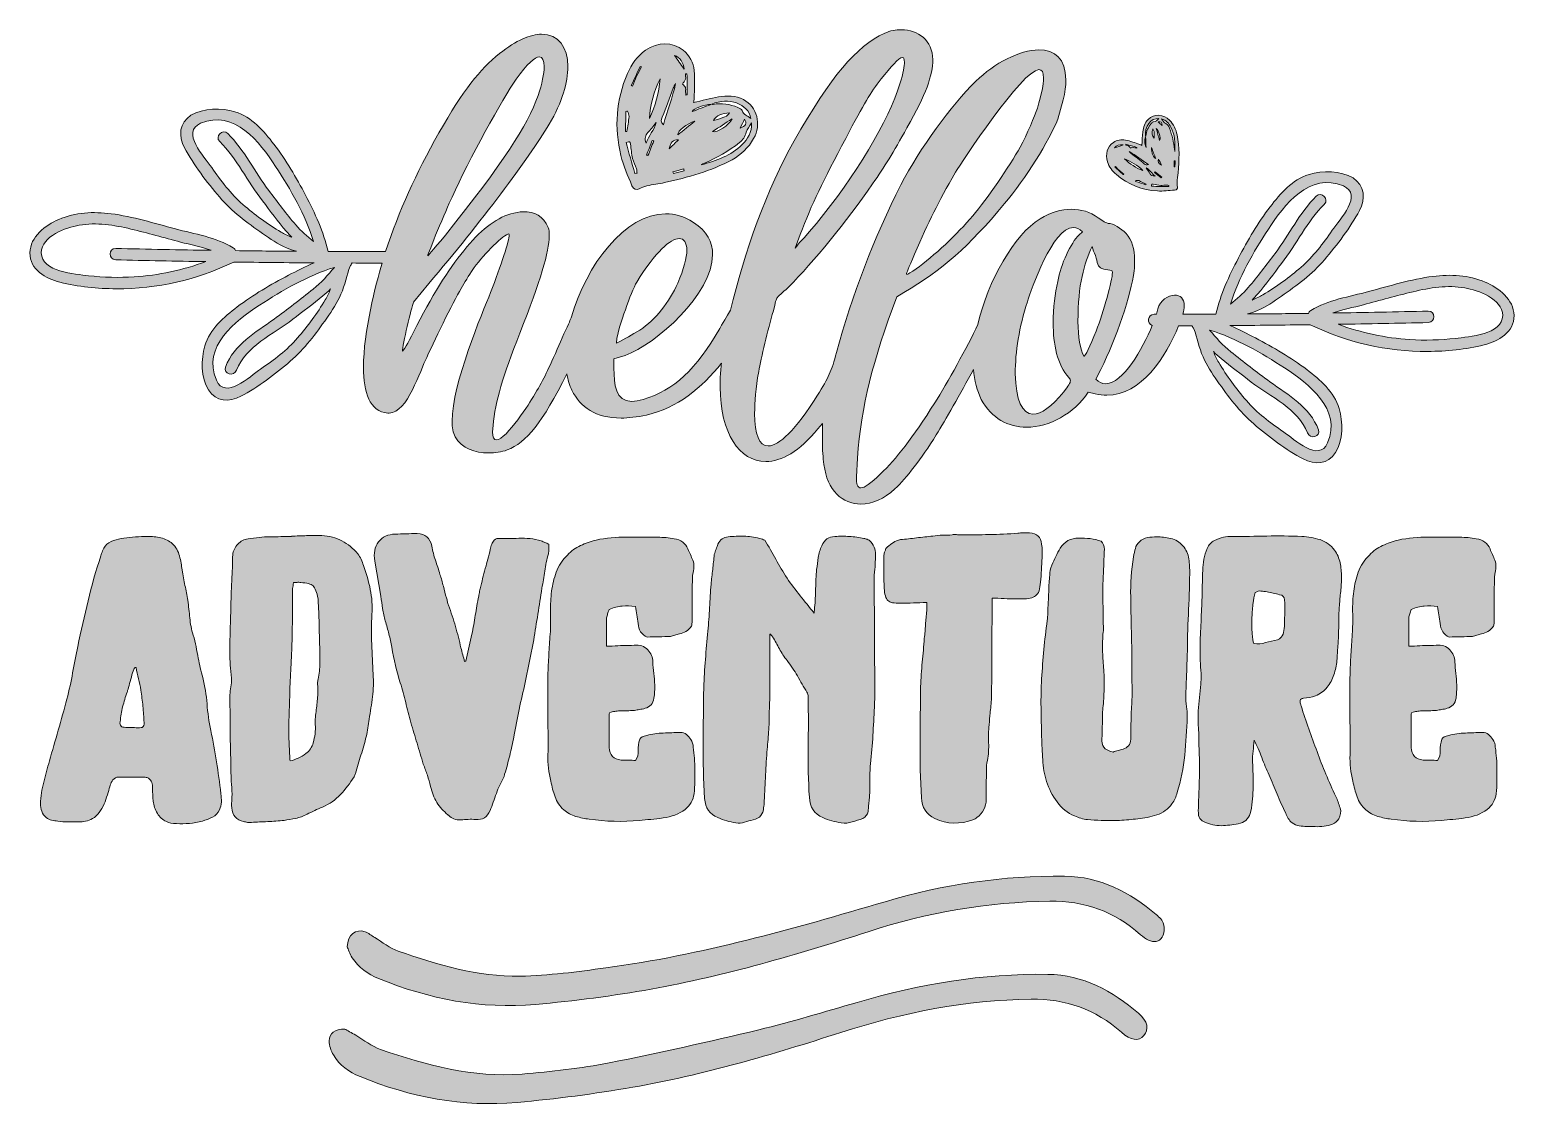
# Model space of a CAD drawing. Header units: inches. Extents: x 38 to 462, y -404 to -97.
import ezdxf

# ---------------------------------------------------------------- set-up
doc = ezdxf.new("R2010")
doc.units = ezdxf.units.IN
doc.header["$MEASUREMENT"] = 0
doc.layers.add('Layer 1', color=7, linetype='Continuous')

# ---------------------------------------------------------------- blocks, each defined once
blk = doc.blocks.new('block 3')
at = {"layer": 'Layer 1', "true_color": 0x0b0b0b}
h = blk.add_hatch(color=28, dxfattribs=at)
h.dxf.hatch_style = 2
edge = h.paths.add_edge_path()
edge.add_spline(control_points=[(113.02, -241.27), (114.47, -241.27), (115.92, -241.23), (117.34, -241.15), (118.76, -241.07), (120.2, -241.07), (121.67, -241.15), (123.82, -241.23), (125.74, -241.73), (127.43, -242.65), (129.12, -243.57), (130.62, -244.8), (131.93, -246.34), (132.32, -246.8), (132.64, -247.32), (132.91, -247.9), (133.18, -248.47), (133.39, -249.07), (133.54, -249.69), (134.39, -251.92), (135.04, -254.18), (135.51, -256.49), (135.97, -258.8), (136.12, -261.18), (135.97, -263.64), (135.81, -266.49), (135.79, -269.31), (135.91, -272.12), (136.03, -274.93), (136.16, -277.75), (136.31, -280.6), (136.47, -282.83), (136.41, -285), (136.14, -287.11), (135.87, -289.23), (135.54, -291.36), (135.16, -293.52), (135, -294.36), (134.89, -295.19), (134.81, -296), (134.74, -296.8), (134.58, -297.63), (134.35, -298.48), (133.89, -300.25), (133.39, -301.99), (132.85, -303.72), (132.32, -305.45), (131.78, -307.2), (131.24, -308.97), (131.24, -309.13), (131.2, -309.28), (131.12, -309.43), (131.05, -309.59), (130.97, -309.74), (130.89, -309.89), (129.74, -311.74), (128.45, -313.43), (127.03, -314.97), (125.6, -316.51), (123.89, -317.7), (121.9, -318.54), (121.13, -318.85), (120.38, -319.18), (119.65, -319.53), (118.91, -319.87), (118.2, -320.24), (117.51, -320.62), (116.44, -321.16), (115.34, -321.54), (114.23, -321.78), (113.11, -322.01), (112.01, -322.2), (110.94, -322.35), (109.4, -322.51), (107.84, -322.62), (106.27, -322.7), (104.69, -322.77), (103.13, -322.85), (101.6, -322.93), (101.21, -323), (100.85, -323), (100.5, -322.93), (100.15, -322.85), (99.79, -322.77), (99.4, -322.7), (97.33, -322.24), (96.21, -320.93), (96.06, -318.78), (95.98, -318.54), (95.94, -318.16), (95.94, -317.62), (96.1, -316.39), (96.13, -315.16), (96.06, -313.93), (95.98, -312.7), (95.9, -311.47), (95.83, -310.24), (95.75, -308.47), (95.71, -306.74), (95.71, -305.05), (95.71, -303.36), (95.67, -301.63), (95.6, -299.86), (95.6, -299.86), (95.6, -292.36), (95.6, -292.36), (95.52, -290.82), (95.48, -289.29), (95.48, -287.75), (95.48, -286.21), (95.64, -284.67), (95.94, -283.13), (95.94, -283.13), (95.94, -281.75), (95.94, -281.75), (95.64, -279.29), (95.48, -276.85), (95.48, -274.43), (95.48, -272), (95.52, -269.56), (95.6, -267.1), (95.67, -264.41), (95.75, -261.74), (95.83, -259.09), (95.9, -256.43), (96.02, -253.76), (96.17, -251.07), (96.25, -250.3), (96.27, -249.55), (96.23, -248.82), (96.19, -248.09), (96.21, -247.38), (96.29, -246.69), (96.44, -245.46), (96.92, -244.42), (97.73, -243.57), (98.54, -242.73), (99.52, -242.23), (100.67, -242.07), (101.75, -241.92), (102.79, -241.78), (103.79, -241.67), (104.79, -241.55), (105.82, -241.5), (106.9, -241.5), (107.98, -241.5), (109.01, -241.48), (110.01, -241.44), (111.01, -241.4), (112.01, -241.38), (113.02, -241.38), (113.02, -241.38), (113.02, -241.27), (113.02, -241.27)], knot_values=[0, 0, 0, 0, 1, 1, 1, 2, 2, 2, 3, 3, 3, 4, 4, 4, 5, 5, 5, 6, 6, 6, 7, 7, 7, 8, 8, 8, 9, 9, 9, 10, 10, 10, 11, 11, 11, 12, 12, 12, 13, 13, 13, 14, 14, 14, 15, 15, 15, 16, 16, 16, 17, 17, 17, 18, 18, 18, 19, 19, 19, 20, 20, 20, 21, 21, 21, 22, 22, 22, 23, 23, 23, 24, 24, 24, 25, 25, 25, 26, 26, 26, 27, 27, 27, 28, 28, 28, 29, 29, 29, 30, 30, 30, 31, 31, 31, 32, 32, 32, 33, 33, 33, 34, 34, 34, 35, 35, 35, 36, 36, 36, 37, 37, 37, 38, 38, 38, 39, 39, 39, 40, 40, 40, 41, 41, 41, 42, 42, 42, 43, 43, 43, 44, 44, 44, 45, 45, 45, 46, 46, 46, 47, 47, 47, 48, 48, 48, 49, 49, 49, 50, 50, 50, 51, 51, 51, 51], degree=3, periodic=1)
edge = h.paths.add_edge_path()
edge.add_spline(control_points=[(112.67, -305.4), (114.21, -305.01), (115.7, -304.32), (117.17, -303.32), (118.16, -302.55), (118.86, -301.51), (119.24, -300.21), (119.47, -299.36), (119.65, -298.52), (119.76, -297.67), (119.88, -296.82), (119.9, -295.94), (119.82, -295.02), (119.82, -294.63), (119.82, -294.21), (119.82, -293.75), (119.82, -293.29), (119.86, -292.82), (119.93, -292.36), (120.09, -290.98), (120.24, -289.61), (120.4, -288.27), (120.55, -286.92), (120.59, -285.52), (120.51, -284.06), (120.43, -283.75), (120.42, -283.44), (120.45, -283.13), (120.49, -282.83), (120.55, -282.48), (120.63, -282.1), (120.93, -280.56), (121.11, -279.04), (121.15, -277.54), (121.18, -276.04), (121.16, -274.52), (121.09, -272.98), (121.01, -270.76), (120.95, -268.51), (120.92, -266.24), (120.88, -263.97), (120.78, -261.72), (120.63, -259.49), (120.63, -259.49), (120.63, -259.14), (120.63, -259.14), (120.24, -257.3), (119.76, -256.09), (119.19, -255.51), (118.61, -254.93), (117.44, -254.61), (115.67, -254.53), (115.28, -254.45), (114.94, -254.43), (114.63, -254.47), (114.32, -254.51), (113.98, -254.53), (113.59, -254.53), (113.51, -254.92), (113.48, -255.22), (113.48, -255.45), (113.48, -255.68), (113.44, -255.95), (113.36, -256.26), (113.36, -258.26), (113.36, -260.2), (113.36, -262.08), (113.36, -263.97), (113.32, -265.91), (113.24, -267.91), (113.24, -269.68), (113.2, -271.47), (113.13, -273.27), (113.05, -275.08), (112.98, -276.87), (112.9, -278.64), (112.74, -281.17), (112.63, -283.69), (112.55, -286.19), (112.48, -288.69), (112.4, -291.21), (112.32, -293.75), (112.24, -295.59), (112.24, -297.42), (112.32, -299.22), (112.4, -301.03), (112.48, -302.82), (112.55, -304.59), (112.55, -304.9), (112.59, -305.17), (112.67, -305.4)], knot_values=[0, 0, 0, 0, 1, 1, 1, 2, 2, 2, 3, 3, 3, 4, 4, 4, 5, 5, 5, 6, 6, 6, 7, 7, 7, 8, 8, 8, 9, 9, 9, 10, 10, 10, 11, 11, 11, 12, 12, 12, 13, 13, 13, 14, 14, 14, 15, 15, 15, 16, 16, 16, 17, 17, 17, 18, 18, 18, 19, 19, 19, 20, 20, 20, 21, 21, 21, 22, 22, 22, 23, 23, 23, 24, 24, 24, 25, 25, 25, 26, 26, 26, 27, 27, 27, 28, 28, 28, 29, 29, 29, 30, 30, 30, 30], degree=3, periodic=1)
h = blk.add_hatch(color=28, dxfattribs=at)
h.dxf.hatch_style = 2
edge = h.paths.add_edge_path()
edge.add_spline(control_points=[(162.73, -276.91), (162.73, -276.91), (164.46, -269.29), (164.46, -269.29), (164.84, -267.53), (165.17, -265.72), (165.44, -263.87), (165.71, -262.03), (166.03, -260.22), (166.42, -258.45), (166.49, -257.99), (166.57, -257.51), (166.65, -257.01), (166.73, -256.51), (166.84, -256.03), (167, -255.57), (167.23, -254.57), (167.46, -253.61), (167.69, -252.68), (167.92, -251.76), (168.19, -250.8), (168.5, -249.8), (168.73, -248.96), (168.96, -248.07), (169.19, -247.15), (169.42, -246.23), (169.65, -245.3), (169.88, -244.38), (170.03, -243.84), (170.21, -243.38), (170.4, -243), (170.59, -242.61), (170.99, -242.27), (171.61, -241.96), (173.61, -242.03), (175.68, -242.01), (177.84, -241.9), (179.99, -241.78), (182.11, -242.03), (184.18, -242.65), (184.57, -242.8), (184.93, -242.96), (185.28, -243.11), (185.62, -243.27), (185.99, -243.42), (186.37, -243.57), (186.37, -243.57), (186.37, -245.53), (186.37, -245.53), (186.37, -245.69), (186.35, -245.82), (186.32, -245.94), (186.28, -246.05), (186.26, -246.19), (186.26, -246.34), (185.8, -247.96), (185.45, -249.59), (185.22, -251.24), (184.99, -252.9), (184.72, -254.53), (184.41, -256.14), (184.03, -258.61), (183.64, -261.07), (183.26, -263.53), (182.87, -265.99), (182.49, -268.45), (182.11, -270.91), (182.11, -270.91), (179.68, -283.02), (179.68, -283.02), (179.07, -285.56), (178.49, -288.11), (177.95, -290.69), (177.42, -293.27), (176.92, -295.86), (176.45, -298.48), (176.07, -300.32), (175.67, -302.13), (175.24, -303.9), (174.82, -305.67), (174.34, -307.43), (173.8, -309.2), (173.72, -309.36), (173.69, -309.49), (173.69, -309.61), (173.69, -309.72), (173.65, -309.86), (173.57, -310.01), (172.72, -311.47), (172.01, -313.03), (171.44, -314.68), (170.86, -316.34), (170.26, -317.97), (169.65, -319.58), (168.88, -321.43), (167.49, -322.28), (165.5, -322.12), (164.8, -322.05), (164.11, -322.03), (163.42, -322.06), (162.73, -322.1), (162.04, -322.16), (161.34, -322.24), (159.88, -322.31), (158.69, -321.85), (157.77, -320.85), (157.69, -320.85), (157.65, -320.81), (157.65, -320.74), (156.34, -319.74), (155.29, -318.56), (154.48, -317.22), (153.67, -315.87), (153.08, -314.36), (152.69, -312.66), (152.46, -311.59), (152.15, -310.53), (151.77, -309.49), (151.39, -308.45), (151, -307.4), (150.62, -306.32), (150, -304.32), (149.41, -302.34), (148.83, -300.38), (148.25, -298.42), (147.66, -296.44), (147.04, -294.44), (146.5, -292.52), (146.02, -290.61), (145.6, -288.73), (145.18, -286.85), (144.66, -284.98), (144.04, -283.13), (143.04, -279.91), (142.24, -276.52), (141.62, -272.98), (141.39, -271.68), (141.12, -270.41), (140.81, -269.18), (140.5, -267.95), (140.16, -266.72), (139.78, -265.49), (139.47, -264.33), (139.22, -263.16), (139.03, -261.97), (138.83, -260.78), (138.66, -259.6), (138.51, -258.45), (138.51, -258.45), (136.78, -248.42), (136.78, -248.42), (136.39, -246.19), (136.76, -244.36), (137.87, -242.94), (138.99, -241.52), (140.54, -240.77), (142.54, -240.69), (143.62, -240.69), (144.68, -240.67), (145.71, -240.63), (146.75, -240.59), (147.81, -240.57), (148.89, -240.57), (151.19, -240.57), (152.58, -241.77), (153.04, -244.15), (153.27, -245.53), (153.62, -246.88), (154.08, -248.19), (154.54, -249.49), (154.96, -250.84), (155.35, -252.22), (155.73, -253.3), (156.06, -254.41), (156.33, -255.57), (156.6, -256.72), (156.88, -257.84), (157.19, -258.91), (157.34, -259.3), (157.44, -259.66), (157.48, -260.01), (157.52, -260.35), (157.61, -260.68), (157.77, -260.99), (158.54, -262.99), (159.21, -265.01), (159.79, -267.04), (160.36, -269.08), (160.88, -271.1), (161.34, -273.1), (161.5, -273.79), (161.67, -274.47), (161.86, -275.12), (162.05, -275.77), (162.23, -276.41), (162.38, -277.02), (162.54, -277.02), (162.65, -276.98), (162.73, -276.91)], knot_values=[0, 0, 0, 0, 1, 1, 1, 2, 2, 2, 3, 3, 3, 4, 4, 4, 5, 5, 5, 6, 6, 6, 7, 7, 7, 8, 8, 8, 9, 9, 9, 10, 10, 10, 11, 11, 11, 12, 12, 12, 13, 13, 13, 14, 14, 14, 15, 15, 15, 16, 16, 16, 17, 17, 17, 18, 18, 18, 19, 19, 19, 20, 20, 20, 21, 21, 21, 22, 22, 22, 23, 23, 23, 24, 24, 24, 25, 25, 25, 26, 26, 26, 27, 27, 27, 28, 28, 28, 29, 29, 29, 30, 30, 30, 31, 31, 31, 32, 32, 32, 33, 33, 33, 34, 34, 34, 35, 35, 35, 36, 36, 36, 37, 37, 37, 38, 38, 38, 39, 39, 39, 40, 40, 40, 41, 41, 41, 42, 42, 42, 43, 43, 43, 44, 44, 44, 45, 45, 45, 46, 46, 46, 47, 47, 47, 48, 48, 48, 49, 49, 49, 50, 50, 50, 51, 51, 51, 52, 52, 52, 53, 53, 53, 54, 54, 54, 55, 55, 55, 56, 56, 56, 57, 57, 57, 58, 58, 58, 59, 59, 59, 60, 60, 60, 61, 61, 61, 62, 62, 62, 63, 63, 63, 64, 64, 64, 65, 65, 65, 66, 66, 66, 66], degree=3, periodic=1)
h = blk.add_hatch(color=28, dxfattribs=at)
h.dxf.hatch_style = 2
edge = h.paths.add_edge_path()
edge.add_spline(control_points=[(294.1, -260.18), (292.79, -260.26), (291.52, -260.32), (290.29, -260.35), (289.06, -260.39), (287.83, -260.41), (286.6, -260.41), (284.83, -260.49), (283.64, -260.24), (283.03, -259.66), (282.41, -259.09), (282.07, -257.91), (281.99, -256.14), (281.91, -254.76), (281.87, -253.4), (281.87, -252.05), (281.87, -250.71), (281.87, -249.34), (281.87, -247.96), (281.87, -247.57), (281.87, -247.23), (281.87, -246.92), (281.87, -246.61), (281.95, -246.26), (282.11, -245.88), (282.18, -245.65), (282.28, -245.38), (282.39, -245.07), (282.51, -244.77), (282.68, -244.53), (282.91, -244.38), (283.45, -243.92), (284.01, -243.5), (284.59, -243.11), (285.16, -242.73), (285.83, -242.46), (286.6, -242.3), (288.14, -242.15), (289.68, -241.98), (291.22, -241.78), (292.76, -241.59), (294.29, -241.42), (295.83, -241.27), (296.75, -241.11), (297.68, -241.03), (298.6, -241.03), (299.52, -241.03), (300.45, -241), (301.37, -240.92), (301.75, -240.84), (302.16, -240.82), (302.58, -240.86), (303, -240.9), (303.4, -240.92), (303.79, -240.92), (306.48, -240.92), (309.19, -240.9), (311.92, -240.86), (314.65, -240.82), (317.36, -240.69), (320.05, -240.46), (320.59, -240.38), (321.13, -240.34), (321.67, -240.34), (322.21, -240.34), (322.78, -240.34), (323.4, -240.34), (325.47, -240.5), (326.63, -241.57), (326.86, -243.57), (327.01, -244.19), (327.07, -244.84), (327.03, -245.53), (326.99, -246.23), (326.97, -246.88), (326.97, -247.49), (326.9, -248.65), (326.84, -249.8), (326.8, -250.95), (326.76, -252.11), (326.67, -253.26), (326.51, -254.41), (326.43, -256.41), (325.97, -257.72), (325.13, -258.34), (324.28, -258.95), (323.05, -259.22), (321.44, -259.14), (320.29, -259.14), (319.11, -259.14), (317.92, -259.14), (316.73, -259.14), (315.56, -259.11), (314.4, -259.03), (314.4, -259.03), (312.79, -259.03), (312.79, -259.03), (312.79, -259.03), (312.79, -260.76), (312.79, -260.76), (312.71, -265.37), (312.67, -269.91), (312.67, -274.37), (312.67, -278.83), (312.63, -283.37), (312.56, -287.98), (312.48, -288.75), (312.4, -289.5), (312.33, -290.23), (312.25, -290.96), (312.17, -291.71), (312.1, -292.48), (312.02, -292.94), (311.98, -293.38), (311.98, -293.8), (311.98, -294.23), (311.94, -294.67), (311.86, -295.13), (311.71, -296.82), (311.67, -298.52), (311.75, -300.21), (311.82, -301.9), (311.71, -303.59), (311.4, -305.28), (311.17, -306.2), (311.07, -307.15), (311.11, -308.11), (311.15, -309.07), (311.13, -310.01), (311.06, -310.93), (311.06, -310.93), (311.06, -316.35), (311.06, -316.35), (311.06, -318.51), (310.17, -320.24), (308.4, -321.54), (308.09, -321.85), (307.79, -322.05), (307.48, -322.12), (303.56, -323.58), (299.87, -323.47), (296.41, -321.78), (293.95, -320.62), (292.68, -318.66), (292.6, -315.89), (292.29, -310.59), (292.16, -305.3), (292.2, -300.03), (292.24, -294.77), (292.29, -289.48), (292.37, -284.17), (292.45, -281.87), (292.6, -279.56), (292.83, -277.25), (293.06, -274.95), (293.25, -272.68), (293.41, -270.45), (293.56, -269.14), (293.68, -267.83), (293.76, -266.53), (293.83, -265.22), (293.95, -263.91), (294.1, -262.6), (294.1, -262.6), (294.1, -260.18), (294.1, -260.18)], knot_values=[0, 0, 0, 0, 1, 1, 1, 2, 2, 2, 3, 3, 3, 4, 4, 4, 5, 5, 5, 6, 6, 6, 7, 7, 7, 8, 8, 8, 9, 9, 9, 10, 10, 10, 11, 11, 11, 12, 12, 12, 13, 13, 13, 14, 14, 14, 15, 15, 15, 16, 16, 16, 17, 17, 17, 18, 18, 18, 19, 19, 19, 20, 20, 20, 21, 21, 21, 22, 22, 22, 23, 23, 23, 24, 24, 24, 25, 25, 25, 26, 26, 26, 27, 27, 27, 28, 28, 28, 29, 29, 29, 30, 30, 30, 31, 31, 31, 32, 32, 32, 33, 33, 33, 34, 34, 34, 35, 35, 35, 36, 36, 36, 37, 37, 37, 38, 38, 38, 39, 39, 39, 40, 40, 40, 41, 41, 41, 42, 42, 42, 43, 43, 43, 44, 44, 44, 45, 45, 45, 46, 46, 46, 47, 47, 47, 48, 48, 48, 49, 49, 49, 50, 50, 50, 51, 51, 51, 52, 52, 52, 53, 53, 53, 54, 54, 54, 55, 55, 55, 55], degree=3, periodic=1)
h = blk.add_hatch(color=28, dxfattribs=at)
h.dxf.hatch_style = 2
edge = h.paths.add_edge_path()
edge.add_spline(control_points=[(400.79, -289.71), (402.25, -294.09), (403.77, -298.44), (405.35, -302.74), (406.92, -307.05), (408.71, -311.32), (410.71, -315.55), (411.17, -316.55), (411.58, -317.62), (411.92, -318.78), (412.27, -319.93), (412.13, -320.97), (411.52, -321.89), (411.13, -322.58), (410.56, -323.08), (409.79, -323.39), (409.02, -323.7), (408.21, -323.91), (407.37, -324.02), (406.52, -324.14), (405.65, -324.18), (404.77, -324.14), (403.89, -324.1), (403.1, -324.08), (402.41, -324.08), (401.71, -324.08), (401, -324.02), (400.27, -323.91), (399.54, -323.79), (398.87, -323.5), (398.25, -323.04), (397.79, -322.66), (397.43, -322.24), (397.16, -321.78), (396.89, -321.31), (396.64, -320.81), (396.41, -320.28), (395.56, -318.51), (394.75, -316.72), (393.99, -314.91), (393.22, -313.11), (392.45, -311.28), (391.68, -309.43), (390.91, -307.82), (390.22, -306.15), (389.6, -304.42), (388.99, -302.69), (388.26, -301.05), (387.41, -299.51), (387.33, -300.59), (387.24, -301.63), (387.12, -302.63), (387.01, -303.63), (386.95, -304.67), (386.95, -305.74), (387.1, -308.05), (387.16, -310.38), (387.12, -312.72), (387.08, -315.07), (386.87, -317.39), (386.49, -319.7), (386.1, -321.54), (385.1, -322.7), (383.49, -323.16), (381.87, -323.54), (380.26, -323.77), (378.65, -323.85), (377.03, -323.93), (375.42, -323.66), (373.8, -323.04), (372.88, -322.66), (372.26, -322.26), (371.96, -321.83), (371.65, -321.41), (371.49, -320.66), (371.49, -319.58), (371.57, -317.51), (371.65, -315.43), (371.72, -313.35), (371.8, -311.28), (371.84, -309.16), (371.84, -307.01), (371.84, -305.24), (371.8, -303.51), (371.72, -301.82), (371.65, -300.13), (371.61, -298.4), (371.61, -296.63), (371.53, -295.71), (371.47, -294.78), (371.44, -293.86), (371.4, -292.94), (371.42, -292.02), (371.49, -291.09), (371.49, -291.09), (372.19, -283.48), (372.19, -283.48), (372.26, -283.02), (372.3, -282.54), (372.3, -282.04), (372.3, -281.54), (372.3, -281.02), (372.3, -280.48), (372.07, -278.02), (371.97, -275.56), (372.01, -273.1), (372.05, -270.64), (372.15, -268.18), (372.3, -265.72), (372.3, -265.72), (372.3, -264.56), (372.3, -264.56), (372.46, -262.34), (372.55, -260.09), (372.59, -257.82), (372.63, -255.55), (372.68, -253.3), (372.76, -251.07), (372.84, -249.99), (372.95, -248.94), (373.11, -247.9), (373.26, -246.86), (373.57, -245.84), (374.03, -244.84), (374.49, -243.76), (375.19, -243), (376.11, -242.53), (377.88, -241.69), (379.53, -241.31), (381.07, -241.38), (384.45, -241.38), (387.78, -241.34), (391.05, -241.27), (394.31, -241.19), (397.64, -241.23), (401.02, -241.38), (402.79, -241.46), (404.52, -241.77), (406.21, -242.3), (407.9, -242.84), (409.29, -243.84), (410.36, -245.3), (411.13, -246.38), (411.65, -247.57), (411.92, -248.88), (412.19, -250.19), (412.33, -251.53), (412.33, -252.91), (412.33, -254.3), (412.25, -255.68), (412.09, -257.07), (411.94, -258.45), (411.83, -259.76), (411.75, -260.99), (411.59, -262.99), (411.52, -264.93), (411.52, -266.81), (411.52, -268.7), (411.44, -270.64), (411.29, -272.64), (411.21, -274.02), (411.11, -275.41), (411, -276.79), (410.88, -278.18), (410.6, -279.52), (410.13, -280.83), (409.75, -282.14), (409.11, -283.33), (408.23, -284.4), (407.35, -285.48), (406.25, -286.29), (404.94, -286.83), (403.79, -287.21), (402.64, -287.44), (401.48, -287.52), (401.33, -287.6), (401.2, -287.63), (401.08, -287.63), (400.96, -287.63), (400.83, -287.71), (400.68, -287.86), (400.52, -288.02), (400.46, -288.21), (400.5, -288.44), (400.54, -288.67), (400.6, -288.9), (400.68, -289.13), (400.68, -289.29), (400.69, -289.38), (400.73, -289.42), (400.77, -289.46), (400.79, -289.56), (400.79, -289.71)], knot_values=[0, 0, 0, 0, 1, 1, 1, 2, 2, 2, 3, 3, 3, 4, 4, 4, 5, 5, 5, 6, 6, 6, 7, 7, 7, 8, 8, 8, 9, 9, 9, 10, 10, 10, 11, 11, 11, 12, 12, 12, 13, 13, 13, 14, 14, 14, 15, 15, 15, 16, 16, 16, 17, 17, 17, 18, 18, 18, 19, 19, 19, 20, 20, 20, 21, 21, 21, 22, 22, 22, 23, 23, 23, 24, 24, 24, 25, 25, 25, 26, 26, 26, 27, 27, 27, 28, 28, 28, 29, 29, 29, 30, 30, 30, 31, 31, 31, 32, 32, 32, 33, 33, 33, 34, 34, 34, 35, 35, 35, 36, 36, 36, 37, 37, 37, 38, 38, 38, 39, 39, 39, 40, 40, 40, 41, 41, 41, 42, 42, 42, 43, 43, 43, 44, 44, 44, 45, 45, 45, 46, 46, 46, 47, 47, 47, 48, 48, 48, 49, 49, 49, 50, 50, 50, 51, 51, 51, 52, 52, 52, 53, 53, 53, 54, 54, 54, 55, 55, 55, 56, 56, 56, 57, 57, 57, 58, 58, 58, 59, 59, 59, 60, 60, 60, 61, 61, 61, 62, 62, 62, 63, 63, 63, 64, 64, 64, 64], degree=3, periodic=1)
edge = h.paths.add_edge_path()
edge.add_spline(control_points=[(394.1, -270.91), (394.95, -270.45), (395.47, -269.89), (395.66, -269.24), (395.85, -268.58), (395.99, -267.83), (396.06, -266.99), (396.06, -266.14), (396.08, -265.31), (396.12, -264.51), (396.16, -263.7), (396.18, -262.87), (396.18, -262.03), (396.18, -261.64), (396.18, -261.22), (396.18, -260.76), (396.18, -260.3), (396.14, -259.88), (396.06, -259.49), (396.06, -258.64), (395.6, -258.15), (394.68, -257.99), (394.06, -257.84), (393.47, -257.7), (392.89, -257.59), (392.31, -257.47), (391.72, -257.34), (391.1, -257.18), (390.49, -257.11), (389.91, -257.03), (389.37, -256.95), (388.83, -256.88), (388.3, -257.03), (387.76, -257.41), (387.45, -258.26), (387.22, -259.37), (387.07, -260.76), (386.91, -262.14), (386.81, -263.55), (386.78, -264.97), (386.74, -266.39), (386.76, -267.76), (386.84, -269.06), (386.91, -270.37), (387.07, -271.33), (387.3, -271.95), (388.45, -272.1), (389.58, -272), (390.7, -271.66), (391.81, -271.31), (392.95, -271.06), (394.1, -270.91)], knot_values=[0, 0, 0, 0, 1, 1, 1, 2, 2, 2, 3, 3, 3, 4, 4, 4, 5, 5, 5, 6, 6, 6, 7, 7, 7, 8, 8, 8, 9, 9, 9, 10, 10, 10, 11, 11, 11, 12, 12, 12, 13, 13, 13, 14, 14, 14, 15, 15, 15, 16, 16, 16, 17, 17, 17, 17], degree=3, periodic=1)
h = blk.add_hatch(color=28, dxfattribs=at)
h.dxf.hatch_style = 2
edge = h.paths.add_edge_path()
edge.add_spline(control_points=[(92.95, -314.74), (93.02, -315.51), (93.06, -316.3), (93.06, -317.1), (93.06, -317.91), (92.87, -318.66), (92.49, -319.35), (92.1, -320.28), (91.45, -320.97), (90.52, -321.43), (89.6, -321.89), (88.64, -322.28), (87.64, -322.58), (85.18, -323.2), (82.72, -323.43), (80.26, -323.27), (79.1, -323.27), (78.14, -323.08), (77.38, -322.7), (76.3, -322.16), (75.45, -321.39), (74.84, -320.39), (74.15, -319.24), (73.74, -318.07), (73.63, -316.87), (73.51, -315.68), (73.45, -314.43), (73.45, -313.12), (73.45, -312.59), (73.38, -312.07), (73.22, -311.57), (73.07, -311.07), (72.76, -310.66), (72.3, -310.36), (71.99, -310.2), (71.67, -310.11), (71.32, -310.07), (70.97, -310.03), (70.61, -310.01), (70.22, -310.01), (70.22, -310.01), (64.69, -310.01), (64.69, -310.01), (64.38, -310.01), (64.07, -310.01), (63.76, -310.01), (63.46, -310.01), (63.15, -310.09), (62.84, -310.24), (62.3, -310.55), (61.92, -310.97), (61.69, -311.51), (61.46, -312.05), (61.26, -312.63), (61.11, -313.24), (60.88, -314.01), (60.63, -314.84), (60.36, -315.72), (60.09, -316.6), (59.75, -317.47), (59.32, -318.31), (58.9, -319.16), (58.4, -319.93), (57.82, -320.62), (57.25, -321.31), (56.57, -321.81), (55.81, -322.12), (55.19, -322.43), (54.54, -322.62), (53.85, -322.7), (53.15, -322.77), (52.5, -322.81), (51.88, -322.81), (50.96, -322.81), (50.06, -322.81), (49.17, -322.81), (48.29, -322.81), (47.39, -322.74), (46.46, -322.58), (45.85, -322.51), (45.25, -322.41), (44.67, -322.29), (44.1, -322.18), (43.58, -321.93), (43.12, -321.54), (42.5, -321.08), (42.08, -320.49), (41.85, -319.76), (41.62, -319.03), (41.5, -318.31), (41.5, -317.62), (41.58, -315.55), (41.89, -313.49), (42.43, -311.45), (42.96, -309.41), (43.5, -307.4), (44.04, -305.4), (44.89, -302.47), (45.73, -299.55), (46.58, -296.63), (47.42, -293.71), (48.23, -290.75), (49, -287.75), (49.69, -285.29), (50.25, -282.79), (50.67, -280.25), (51.1, -277.71), (51.58, -275.22), (52.11, -272.75), (53.04, -268.37), (54.02, -264.03), (55.06, -259.72), (56.09, -255.41), (57.31, -251.15), (58.69, -246.92), (58.84, -246.46), (59.02, -245.98), (59.21, -245.47), (59.4, -244.98), (59.65, -244.53), (59.96, -244.15), (60.57, -243.38), (61.36, -242.84), (62.32, -242.53), (63.28, -242.23), (64.26, -242), (65.26, -241.84), (66.34, -241.69), (67.46, -241.57), (68.61, -241.5), (69.76, -241.42), (70.88, -241.38), (71.95, -241.38), (73.26, -241.38), (74.55, -241.52), (75.82, -241.78), (77.09, -242.05), (78.18, -242.61), (79.1, -243.46), (80.1, -244.38), (80.78, -245.53), (81.12, -246.92), (81.47, -248.3), (81.72, -249.65), (81.87, -250.95), (82.1, -252.49), (82.37, -253.95), (82.68, -255.34), (82.99, -256.72), (83.26, -258.15), (83.49, -259.6), (83.72, -261.3), (83.91, -262.97), (84.06, -264.62), (84.22, -266.28), (84.53, -267.91), (84.99, -269.52), (85.37, -270.6), (85.66, -271.7), (85.85, -272.81), (86.04, -273.93), (86.26, -275.02), (86.49, -276.1), (86.64, -277.02), (86.83, -277.94), (87.06, -278.87), (87.29, -279.79), (87.53, -280.71), (87.76, -281.63), (88.37, -284.1), (88.77, -286.6), (88.97, -289.13), (89.16, -291.67), (89.52, -294.21), (90.06, -296.75), (90.68, -299.67), (91.22, -302.63), (91.68, -305.63), (92.14, -308.63), (92.56, -311.66), (92.95, -314.74)], knot_values=[0, 0, 0, 0, 1, 1, 1, 2, 2, 2, 3, 3, 3, 4, 4, 4, 5, 5, 5, 6, 6, 6, 7, 7, 7, 8, 8, 8, 9, 9, 9, 10, 10, 10, 11, 11, 11, 12, 12, 12, 13, 13, 13, 14, 14, 14, 15, 15, 15, 16, 16, 16, 17, 17, 17, 18, 18, 18, 19, 19, 19, 20, 20, 20, 21, 21, 21, 22, 22, 22, 23, 23, 23, 24, 24, 24, 25, 25, 25, 26, 26, 26, 27, 27, 27, 28, 28, 28, 29, 29, 29, 30, 30, 30, 31, 31, 31, 32, 32, 32, 33, 33, 33, 34, 34, 34, 35, 35, 35, 36, 36, 36, 37, 37, 37, 38, 38, 38, 39, 39, 39, 40, 40, 40, 41, 41, 41, 42, 42, 42, 43, 43, 43, 44, 44, 44, 45, 45, 45, 46, 46, 46, 47, 47, 47, 48, 48, 48, 49, 49, 49, 50, 50, 50, 51, 51, 51, 52, 52, 52, 53, 53, 53, 54, 54, 54, 55, 55, 55, 56, 56, 56, 57, 57, 57, 58, 58, 58, 59, 59, 59, 60, 60, 60, 60], degree=3, periodic=1)
edge = h.paths.add_edge_path()
edge.add_spline(control_points=[(70.45, -295.82), (70.99, -295.59), (71.18, -295.13), (71.03, -294.44), (70.95, -292.9), (70.84, -291.36), (70.69, -289.82), (70.53, -288.29), (70.34, -286.75), (70.11, -285.21), (69.95, -284.14), (69.74, -283.06), (69.47, -281.98), (69.2, -280.91), (68.95, -279.83), (68.73, -278.75), (68.73, -278.75), (68.49, -278.75), (68.49, -278.75), (68.34, -278.75), (68.15, -279.1), (67.92, -279.79), (67.69, -280.48), (67.46, -281.25), (67.22, -282.1), (66.99, -282.94), (66.78, -283.73), (66.59, -284.46), (66.4, -285.19), (66.26, -285.63), (66.19, -285.79), (65.72, -287.17), (65.3, -288.56), (64.92, -289.94), (64.53, -291.32), (64.3, -292.75), (64.23, -294.21), (64.07, -294.75), (64.15, -295.17), (64.46, -295.48), (64.69, -295.71), (65.15, -295.82), (65.84, -295.82), (66.46, -295.82), (67.11, -295.84), (67.8, -295.88), (68.49, -295.92), (69.15, -295.94), (69.76, -295.94), (70.07, -295.94), (70.3, -295.9), (70.45, -295.82)], knot_values=[0, 0, 0, 0, 1, 1, 1, 2, 2, 2, 3, 3, 3, 4, 4, 4, 5, 5, 5, 6, 6, 6, 7, 7, 7, 8, 8, 8, 9, 9, 9, 10, 10, 10, 11, 11, 11, 12, 12, 12, 13, 13, 13, 14, 14, 14, 15, 15, 15, 16, 16, 16, 17, 17, 17, 17], degree=3, periodic=1)
h = blk.add_hatch(color=28, dxfattribs=at)
h.dxf.hatch_style = 2
edge = h.paths.add_edge_path()
edge.add_spline(control_points=[(227.09, -266.99), (226.09, -268.22), (224.94, -268.95), (223.63, -269.18), (223.17, -269.26), (222.72, -269.37), (222.3, -269.52), (221.88, -269.68), (221.48, -269.79), (221.09, -269.87), (220.01, -269.95), (218.92, -269.99), (217.8, -269.99), (216.69, -269.99), (215.56, -270.03), (214.4, -270.1), (212.79, -269.33), (211.94, -268.02), (211.86, -266.18), (211.71, -265.33), (211.58, -264.53), (211.46, -263.76), (211.35, -262.99), (211.21, -262.18), (211.06, -261.33), (209.75, -261.18), (208.5, -261.14), (207.31, -261.22), (206.12, -261.3), (204.87, -261.64), (203.56, -262.26), (203.41, -262.64), (203.27, -263.03), (203.16, -263.41), (203.04, -263.8), (202.94, -264.18), (202.87, -264.56), (202.87, -264.56), (202.87, -272.64), (202.87, -272.64), (202.87, -272.64), (204.48, -272.64), (204.48, -272.64), (205.56, -272.56), (206.6, -272.52), (207.6, -272.52), (208.6, -272.52), (209.63, -272.49), (210.71, -272.41), (212.33, -272.25), (213.61, -272.68), (214.57, -273.68), (215.54, -274.68), (216.02, -275.83), (216.02, -277.14), (216.09, -278.21), (216.19, -279.31), (216.31, -280.42), (216.42, -281.54), (216.52, -282.64), (216.59, -283.71), (216.59, -284.33), (216.57, -284.96), (216.54, -285.61), (216.5, -286.27), (216.44, -286.9), (216.36, -287.52), (216.13, -289.06), (215.29, -290.02), (213.82, -290.4), (213.29, -290.56), (212.77, -290.67), (212.27, -290.75), (211.77, -290.82), (211.29, -290.9), (210.83, -290.98), (210.06, -291.06), (209.33, -291.09), (208.64, -291.09), (207.94, -291.09), (207.25, -291.09), (206.56, -291.09), (206.1, -291.17), (205.64, -291.23), (205.17, -291.27), (204.71, -291.31), (204.25, -291.4), (203.79, -291.55), (203.64, -291.86), (203.56, -292.09), (203.56, -292.25), (203.56, -292.25), (203.56, -301.59), (203.56, -301.59), (203.71, -303.74), (204.87, -304.93), (207.02, -305.17), (207.02, -305.17), (207.48, -305.17), (207.48, -305.17), (208.1, -305.17), (208.69, -305.17), (209.27, -305.17), (209.85, -305.17), (210.44, -305.21), (211.06, -305.28), (211.67, -304.44), (211.94, -303.49), (211.86, -302.46), (211.79, -301.42), (211.94, -300.32), (212.33, -299.17), (212.56, -298.71), (213.21, -298.36), (214.29, -298.13), (215.82, -297.75), (217.4, -297.51), (219.02, -297.44), (220.63, -297.36), (222.25, -297.32), (223.86, -297.32), (224.55, -297.25), (225.13, -297.42), (225.59, -297.84), (226.05, -298.26), (226.47, -298.75), (226.86, -299.28), (227.32, -299.97), (227.55, -300.71), (227.55, -301.47), (227.7, -302.55), (227.82, -303.61), (227.9, -304.65), (227.97, -305.68), (228.01, -306.74), (228.01, -307.82), (228.01, -308.97), (228.01, -310.12), (228.01, -311.28), (228.01, -312.43), (227.94, -313.59), (227.78, -314.74), (227.55, -316.58), (226.7, -318.08), (225.24, -319.24), (223.47, -320.55), (221.38, -321.35), (218.96, -321.66), (216.54, -321.97), (214.29, -322.2), (212.21, -322.35), (207.37, -322.81), (202.6, -322.7), (197.91, -322.01), (196.6, -321.85), (195.31, -321.58), (194.04, -321.2), (192.78, -320.81), (191.64, -320.2), (190.64, -319.35), (189.49, -318.28), (188.66, -317.03), (188.16, -315.6), (187.66, -314.18), (187.26, -312.7), (186.95, -311.16), (186.33, -308.7), (186.07, -306.19), (186.14, -303.61), (186.22, -301.03), (186.22, -298.48), (186.14, -295.94), (186.07, -290.79), (186.07, -285.56), (186.14, -280.25), (186.22, -278.25), (186.32, -276.29), (186.43, -274.37), (186.55, -272.45), (186.68, -270.49), (186.83, -268.49), (186.91, -266.64), (186.93, -264.74), (186.89, -262.78), (186.85, -260.82), (186.95, -258.9), (187.18, -257.01), (187.41, -255.13), (187.85, -253.3), (188.51, -251.53), (189.16, -249.76), (190.22, -248.15), (191.68, -246.69), (192.76, -245.53), (194.01, -244.63), (195.43, -243.98), (196.85, -243.32), (198.33, -242.8), (199.87, -242.42), (202.71, -241.8), (205.62, -241.52), (208.58, -241.55), (211.54, -241.59), (214.48, -241.61), (217.4, -241.61), (218.25, -241.61), (219.05, -241.65), (219.82, -241.73), (220.59, -241.8), (221.36, -241.92), (222.13, -242.07), (224.05, -242.3), (225.36, -243.27), (226.05, -244.96), (226.28, -245.49), (226.51, -246.03), (226.74, -246.57), (226.98, -247.11), (227.21, -247.65), (227.44, -248.19), (227.67, -248.8), (227.76, -249.45), (227.73, -250.15), (227.69, -250.84), (227.59, -251.49), (227.44, -252.11), (227.36, -252.49), (227.32, -252.88), (227.32, -253.26), (227.32, -253.65), (227.32, -254.03), (227.32, -254.41), (227.24, -256.34), (227.21, -258.26), (227.21, -260.18), (227.21, -262.1), (227.21, -264.03), (227.21, -265.95), (227.21, -266.1), (227.19, -266.28), (227.15, -266.47), (227.11, -266.66), (227.09, -266.83), (227.09, -266.99)], knot_values=[0, 0, 0, 0, 1, 1, 1, 2, 2, 2, 3, 3, 3, 4, 4, 4, 5, 5, 5, 6, 6, 6, 7, 7, 7, 8, 8, 8, 9, 9, 9, 10, 10, 10, 11, 11, 11, 12, 12, 12, 13, 13, 13, 14, 14, 14, 15, 15, 15, 16, 16, 16, 17, 17, 17, 18, 18, 18, 19, 19, 19, 20, 20, 20, 21, 21, 21, 22, 22, 22, 23, 23, 23, 24, 24, 24, 25, 25, 25, 26, 26, 26, 27, 27, 27, 28, 28, 28, 29, 29, 29, 30, 30, 30, 31, 31, 31, 32, 32, 32, 33, 33, 33, 34, 34, 34, 35, 35, 35, 36, 36, 36, 37, 37, 37, 38, 38, 38, 39, 39, 39, 40, 40, 40, 41, 41, 41, 42, 42, 42, 43, 43, 43, 44, 44, 44, 45, 45, 45, 46, 46, 46, 47, 47, 47, 48, 48, 48, 49, 49, 49, 50, 50, 50, 51, 51, 51, 52, 52, 52, 53, 53, 53, 54, 54, 54, 55, 55, 55, 56, 56, 56, 57, 57, 57, 58, 58, 58, 59, 59, 59, 60, 60, 60, 61, 61, 61, 62, 62, 62, 63, 63, 63, 64, 64, 64, 65, 65, 65, 66, 66, 66, 67, 67, 67, 68, 68, 68, 69, 69, 69, 70, 70, 70, 71, 71, 71, 72, 72, 72, 73, 73, 73, 74, 74, 74, 75, 75, 75, 76, 76, 76, 77, 77, 77, 78, 78, 78, 79, 79, 79, 80, 80, 80, 81, 81, 81, 81], degree=3, periodic=1)
h = blk.add_hatch(color=28, dxfattribs=at)
h.dxf.hatch_style = 2
edge = h.paths.add_edge_path()
edge.add_spline(control_points=[(249.35, -269.29), (249.35, -269.29), (249.35, -272.29), (249.35, -272.29), (249.35, -275.52), (249.37, -278.71), (249.41, -281.87), (249.45, -285.02), (249.39, -288.21), (249.23, -291.44), (249.23, -293.36), (249.16, -295.27), (249.03, -297.15), (248.89, -299.03), (248.73, -300.94), (248.54, -302.86), (248.39, -305.32), (248.25, -307.8), (248.14, -310.3), (248.02, -312.8), (247.89, -315.28), (247.74, -317.74), (247.74, -317.89), (247.71, -318.05), (247.68, -318.2), (247.64, -318.35), (247.62, -318.51), (247.62, -318.66), (247.54, -320.58), (246.55, -321.78), (244.64, -322.24), (243.8, -322.39), (242.98, -322.6), (242.18, -322.87), (241.38, -323.14), (240.56, -323.2), (239.71, -323.04), (238.8, -322.89), (237.92, -322.7), (237.08, -322.47), (236.24, -322.24), (235.4, -321.93), (234.56, -321.54), (232.27, -320.62), (231.01, -318.82), (230.78, -316.12), (230.47, -310.82), (230.33, -305.55), (230.37, -300.32), (230.41, -295.09), (230.47, -289.82), (230.55, -284.52), (230.62, -281.83), (230.78, -279.14), (231.01, -276.45), (231.24, -273.75), (231.47, -271.06), (231.7, -268.37), (231.93, -266.14), (232.11, -263.91), (232.22, -261.68), (232.34, -259.45), (232.47, -257.22), (232.62, -254.99), (232.78, -253.61), (232.93, -252.2), (233.09, -250.78), (233.24, -249.36), (233.39, -247.96), (233.55, -246.57), (233.7, -246.03), (233.87, -245.51), (234.07, -245.01), (234.26, -244.51), (234.43, -244.03), (234.59, -243.57), (235.2, -242.27), (236.16, -241.57), (237.47, -241.5), (239.01, -241.34), (240.51, -241.29), (241.97, -241.32), (243.43, -241.36), (244.93, -241.57), (246.47, -241.96), (246.77, -242.03), (247.04, -242.11), (247.27, -242.19), (247.5, -242.27), (247.74, -242.34), (247.96, -242.42), (249.04, -244.26), (250.08, -246.09), (251.08, -247.9), (252.08, -249.71), (253.16, -251.49), (254.31, -253.26), (255.46, -255.03), (256.69, -256.7), (258, -258.28), (259.31, -259.86), (260.65, -261.53), (262.04, -263.3), (262.04, -262.91), (262.05, -262.6), (262.09, -262.37), (262.13, -262.14), (262.15, -261.91), (262.15, -261.68), (262.31, -259.91), (262.4, -258.11), (262.44, -256.26), (262.48, -254.41), (262.57, -252.61), (262.73, -250.84), (262.88, -249.69), (263.04, -248.53), (263.19, -247.38), (263.34, -246.23), (263.69, -245.11), (264.23, -244.03), (264.92, -242.34), (266.15, -241.46), (267.92, -241.38), (269.3, -241.31), (270.69, -241.31), (272.07, -241.38), (273.46, -241.46), (274.84, -241.65), (276.22, -241.96), (276.53, -242.03), (276.82, -242.11), (277.09, -242.19), (277.36, -242.27), (277.57, -242.34), (277.72, -242.42), (278.95, -243.73), (279.55, -245.07), (279.51, -246.46), (279.47, -247.84), (279.42, -249.26), (279.34, -250.72), (279.26, -251.11), (279.2, -251.49), (279.17, -251.88), (279.13, -252.26), (279.11, -252.65), (279.11, -253.03), (279.11, -255.95), (279.13, -258.86), (279.17, -261.74), (279.2, -264.62), (279.22, -267.53), (279.22, -270.45), (279.22, -273.68), (279.24, -276.93), (279.28, -280.19), (279.32, -283.46), (279.3, -286.75), (279.22, -290.06), (279.07, -292.75), (278.92, -295.44), (278.76, -298.13), (278.61, -300.82), (278.38, -303.51), (278.07, -306.2), (277.92, -307.97), (277.86, -309.68), (277.9, -311.34), (277.93, -312.99), (277.88, -314.7), (277.72, -316.47), (277.65, -317.01), (277.59, -317.55), (277.55, -318.08), (277.51, -318.62), (277.45, -319.2), (277.38, -319.81), (277.22, -320.74), (276.72, -321.39), (275.88, -321.78), (274.88, -322.16), (273.88, -322.51), (272.88, -322.81), (271.88, -323.12), (270.84, -323.2), (269.76, -323.04), (268.84, -322.89), (267.94, -322.7), (267.05, -322.47), (266.17, -322.24), (265.3, -321.93), (264.46, -321.54), (262.08, -320.55), (260.81, -318.62), (260.65, -315.78), (260.34, -311.01), (260.23, -306.26), (260.31, -301.53), (260.38, -296.8), (260.38, -292.02), (260.31, -287.17), (260.31, -286.64), (260.19, -286.17), (259.96, -285.79), (259.04, -284.25), (258.13, -282.71), (257.25, -281.17), (256.36, -279.64), (255.39, -278.18), (254.31, -276.79), (253.46, -275.72), (252.73, -274.6), (252.12, -273.45), (251.5, -272.29), (250.85, -271.14), (250.16, -269.99), (250.08, -269.83), (249.89, -269.6), (249.58, -269.29), (249.58, -269.29), (249.35, -269.29), (249.35, -269.29)], knot_values=[0, 0, 0, 0, 1, 1, 1, 2, 2, 2, 3, 3, 3, 4, 4, 4, 5, 5, 5, 6, 6, 6, 7, 7, 7, 8, 8, 8, 9, 9, 9, 10, 10, 10, 11, 11, 11, 12, 12, 12, 13, 13, 13, 14, 14, 14, 15, 15, 15, 16, 16, 16, 17, 17, 17, 18, 18, 18, 19, 19, 19, 20, 20, 20, 21, 21, 21, 22, 22, 22, 23, 23, 23, 24, 24, 24, 25, 25, 25, 26, 26, 26, 27, 27, 27, 28, 28, 28, 29, 29, 29, 30, 30, 30, 31, 31, 31, 32, 32, 32, 33, 33, 33, 34, 34, 34, 35, 35, 35, 36, 36, 36, 37, 37, 37, 38, 38, 38, 39, 39, 39, 40, 40, 40, 41, 41, 41, 42, 42, 42, 43, 43, 43, 44, 44, 44, 45, 45, 45, 46, 46, 46, 47, 47, 47, 48, 48, 48, 49, 49, 49, 50, 50, 50, 51, 51, 51, 52, 52, 52, 53, 53, 53, 54, 54, 54, 55, 55, 55, 56, 56, 56, 57, 57, 57, 58, 58, 58, 59, 59, 59, 60, 60, 60, 61, 61, 61, 62, 62, 62, 63, 63, 63, 64, 64, 64, 65, 65, 65, 66, 66, 66, 67, 67, 67, 68, 68, 68, 69, 69, 69, 70, 70, 70, 71, 71, 71, 72, 72, 72, 73, 73, 73, 74, 74, 74, 74], degree=3, periodic=1)
h = blk.add_hatch(color=28, dxfattribs=at)
h.dxf.hatch_style = 2
edge = h.paths.add_edge_path()
edge.add_spline(control_points=[(343.81, -242.76), (344.43, -243.3), (344.74, -244.07), (344.74, -245.07), (344.66, -246.92), (344.58, -248.76), (344.51, -250.61), (344.43, -252.45), (344.35, -254.3), (344.27, -256.14), (344.27, -257.68), (344.29, -259.16), (344.33, -260.59), (344.37, -262.01), (344.39, -263.49), (344.39, -265.03), (344.39, -265.64), (344.41, -266.26), (344.45, -266.87), (344.49, -267.49), (344.47, -268.1), (344.39, -268.72), (344.23, -270.41), (344.18, -272.08), (344.22, -273.73), (344.26, -275.39), (344.35, -277.06), (344.51, -278.75), (344.66, -280.6), (344.72, -282.42), (344.68, -284.23), (344.64, -286.04), (344.54, -287.86), (344.39, -289.71), (344.23, -291.25), (344.16, -292.79), (344.16, -294.32), (344.16, -295.86), (344.12, -297.4), (344.05, -298.94), (343.97, -300.01), (344.14, -300.86), (344.56, -301.47), (344.97, -302.09), (345.86, -302.55), (347.23, -302.86), (347.68, -302.71), (348.16, -302.57), (348.65, -302.46), (349.14, -302.34), (349.62, -302.21), (350.07, -302.05), (350.68, -301.82), (351.19, -301.49), (351.61, -301.07), (352.03, -300.65), (352.23, -300.01), (352.23, -299.17), (352.23, -298.01), (352.25, -296.86), (352.29, -295.71), (352.33, -294.55), (352.35, -293.36), (352.35, -292.13), (352.42, -291.13), (352.48, -290.17), (352.52, -289.25), (352.56, -288.33), (352.62, -287.36), (352.7, -286.36), (352.7, -285.6), (352.67, -284.87), (352.64, -284.17), (352.6, -283.48), (352.58, -282.79), (352.58, -282.1), (352.58, -280.1), (352.58, -278.12), (352.58, -276.16), (352.58, -274.2), (352.54, -272.22), (352.46, -270.22), (352.39, -266.3), (352.31, -262.43), (352.23, -258.62), (352.16, -254.82), (352.42, -250.99), (353.04, -247.15), (353.19, -246.3), (353.37, -245.51), (353.56, -244.78), (353.75, -244.05), (354.16, -243.42), (354.77, -242.88), (355.39, -242.27), (356.14, -241.88), (357.02, -241.73), (357.9, -241.57), (358.77, -241.5), (359.62, -241.5), (360.92, -241.5), (362.27, -241.65), (363.65, -241.96), (365.04, -242.27), (366.19, -242.96), (367.11, -244.03), (368.04, -245.11), (368.59, -246.36), (368.79, -247.78), (368.98, -249.21), (369.07, -250.61), (369.07, -251.99), (369, -255.91), (368.86, -259.8), (368.67, -263.64), (368.48, -267.49), (368.38, -271.37), (368.38, -275.29), (368.3, -276.75), (368.25, -278.18), (368.21, -279.56), (368.17, -280.94), (368.11, -282.37), (368.04, -283.83), (368.04, -284.37), (368.02, -284.87), (367.98, -285.33), (367.94, -285.79), (367.92, -286.29), (367.92, -286.83), (367.92, -287.44), (367.94, -288), (367.98, -288.5), (368.02, -289), (368.07, -289.52), (368.15, -290.06), (368.23, -290.52), (368.29, -291), (368.33, -291.5), (368.36, -292), (368.38, -292.48), (368.38, -292.94), (368.23, -296.48), (367.98, -300.09), (367.63, -303.78), (367.29, -307.47), (366.58, -311.01), (365.5, -314.39), (365.34, -315.01), (365.15, -315.59), (364.92, -316.12), (364.69, -316.66), (364.38, -317.16), (364, -317.62), (362.92, -319.16), (361.48, -320.22), (359.67, -320.79), (357.87, -321.37), (356.08, -321.74), (354.31, -321.89), (352.54, -322.12), (350.79, -322.28), (349.06, -322.35), (347.33, -322.43), (345.58, -322.43), (343.81, -322.35), (342.51, -322.35), (341.22, -322.28), (339.95, -322.12), (338.68, -321.97), (337.43, -321.62), (336.2, -321.08), (334.2, -320.24), (332.55, -318.91), (331.24, -317.1), (329.93, -315.3), (328.93, -313.35), (328.24, -311.28), (327.63, -309.28), (327.26, -307.2), (327.15, -305.05), (327.03, -302.9), (326.93, -300.71), (326.86, -298.48), (326.78, -295.71), (326.72, -292.94), (326.68, -290.17), (326.64, -287.4), (326.7, -284.67), (326.86, -281.98), (327.02, -279.14), (327.23, -276.35), (327.48, -273.62), (327.73, -270.89), (328.06, -268.14), (328.47, -265.37), (328.55, -264.68), (328.59, -263.97), (328.59, -263.24), (328.59, -262.51), (328.63, -261.8), (328.7, -261.1), (328.78, -259.64), (328.84, -258.2), (328.88, -256.78), (328.91, -255.36), (329.01, -253.91), (329.17, -252.45), (329.17, -251.53), (329.36, -250.57), (329.74, -249.57), (330.44, -247.88), (331.24, -246.26), (332.16, -244.73), (333.32, -242.8), (335.08, -241.84), (337.47, -241.84), (338.55, -241.84), (339.62, -241.9), (340.7, -242.01), (341.78, -242.13), (342.81, -242.38), (343.81, -242.76)], knot_values=[0, 0, 0, 0, 1, 1, 1, 2, 2, 2, 3, 3, 3, 4, 4, 4, 5, 5, 5, 6, 6, 6, 7, 7, 7, 8, 8, 8, 9, 9, 9, 10, 10, 10, 11, 11, 11, 12, 12, 12, 13, 13, 13, 14, 14, 14, 15, 15, 15, 16, 16, 16, 17, 17, 17, 18, 18, 18, 19, 19, 19, 20, 20, 20, 21, 21, 21, 22, 22, 22, 23, 23, 23, 24, 24, 24, 25, 25, 25, 26, 26, 26, 27, 27, 27, 28, 28, 28, 29, 29, 29, 30, 30, 30, 31, 31, 31, 32, 32, 32, 33, 33, 33, 34, 34, 34, 35, 35, 35, 36, 36, 36, 37, 37, 37, 38, 38, 38, 39, 39, 39, 40, 40, 40, 41, 41, 41, 42, 42, 42, 43, 43, 43, 44, 44, 44, 45, 45, 45, 46, 46, 46, 47, 47, 47, 48, 48, 48, 49, 49, 49, 50, 50, 50, 51, 51, 51, 52, 52, 52, 53, 53, 53, 54, 54, 54, 55, 55, 55, 56, 56, 56, 57, 57, 57, 58, 58, 58, 59, 59, 59, 60, 60, 60, 61, 61, 61, 62, 62, 62, 63, 63, 63, 64, 64, 64, 65, 65, 65, 66, 66, 66, 67, 67, 67, 68, 68, 68, 69, 69, 69, 70, 70, 70, 71, 71, 71, 72, 72, 72, 73, 73, 73, 74, 74, 74, 74], degree=3, periodic=1)
h = blk.add_hatch(color=28, dxfattribs=at)
h.dxf.hatch_style = 2
edge = h.paths.add_edge_path()
edge.add_spline(control_points=[(455.69, -266.99), (454.69, -268.22), (453.54, -268.95), (452.23, -269.18), (451.77, -269.26), (451.33, -269.37), (450.91, -269.52), (450.48, -269.68), (450.08, -269.79), (449.7, -269.87), (448.62, -269.95), (447.52, -269.99), (446.41, -269.99), (445.29, -269.99), (444.16, -270.03), (443.01, -270.1), (441.39, -269.33), (440.54, -268.02), (440.47, -266.18), (440.32, -265.33), (440.18, -264.53), (440.07, -263.76), (439.95, -262.99), (439.82, -262.18), (439.66, -261.33), (438.35, -261.18), (437.1, -261.14), (435.91, -261.22), (434.72, -261.3), (433.47, -261.64), (432.17, -262.26), (432.01, -262.64), (431.88, -263.03), (431.76, -263.41), (431.65, -263.8), (431.55, -264.18), (431.47, -264.56), (431.47, -264.56), (431.47, -272.64), (431.47, -272.64), (431.47, -272.64), (433.09, -272.64), (433.09, -272.64), (434.16, -272.56), (435.2, -272.52), (436.2, -272.52), (437.2, -272.52), (438.24, -272.49), (439.31, -272.41), (440.93, -272.25), (442.22, -272.68), (443.18, -273.68), (444.14, -274.68), (444.62, -275.83), (444.62, -277.14), (444.7, -278.21), (444.79, -279.31), (444.91, -280.42), (445.03, -281.54), (445.12, -282.64), (445.2, -283.71), (445.2, -284.33), (445.18, -284.96), (445.14, -285.61), (445.1, -286.27), (445.04, -286.9), (444.97, -287.52), (444.74, -289.06), (443.89, -290.02), (442.43, -290.4), (441.89, -290.56), (441.37, -290.67), (440.87, -290.75), (440.37, -290.82), (439.89, -290.9), (439.43, -290.98), (438.66, -291.06), (437.93, -291.09), (437.24, -291.09), (436.55, -291.09), (435.86, -291.09), (435.16, -291.09), (434.7, -291.17), (434.24, -291.23), (433.78, -291.27), (433.32, -291.31), (432.86, -291.4), (432.4, -291.55), (432.24, -291.86), (432.17, -292.09), (432.17, -292.25), (432.17, -292.25), (432.17, -301.59), (432.17, -301.59), (432.32, -303.74), (433.47, -304.93), (435.63, -305.17), (435.63, -305.17), (436.09, -305.17), (436.09, -305.17), (436.7, -305.17), (437.3, -305.17), (437.87, -305.17), (438.45, -305.17), (439.05, -305.21), (439.66, -305.28), (440.28, -304.44), (440.54, -303.49), (440.47, -302.46), (440.39, -301.42), (440.54, -300.32), (440.93, -299.17), (441.16, -298.71), (441.81, -298.36), (442.89, -298.13), (444.43, -297.75), (446.01, -297.51), (447.62, -297.44), (449.24, -297.36), (450.85, -297.32), (452.47, -297.32), (453.16, -297.25), (453.73, -297.42), (454.19, -297.84), (454.66, -298.26), (455.08, -298.75), (455.46, -299.28), (455.93, -299.97), (456.16, -300.71), (456.16, -301.47), (456.31, -302.55), (456.42, -303.61), (456.5, -304.65), (456.58, -305.68), (456.62, -306.74), (456.62, -307.82), (456.62, -308.97), (456.62, -310.12), (456.62, -311.28), (456.62, -312.43), (456.54, -313.59), (456.39, -314.74), (456.16, -316.58), (455.31, -318.08), (453.85, -319.24), (452.08, -320.55), (449.99, -321.35), (447.56, -321.66), (445.14, -321.97), (442.89, -322.2), (440.82, -322.35), (435.97, -322.81), (431.2, -322.7), (426.51, -322.01), (425.2, -321.85), (423.92, -321.58), (422.65, -321.2), (421.38, -320.81), (420.24, -320.2), (419.25, -319.35), (418.09, -318.28), (417.26, -317.03), (416.77, -315.6), (416.26, -314.18), (415.86, -312.7), (415.55, -311.16), (414.94, -308.7), (414.67, -306.19), (414.75, -303.61), (414.82, -301.03), (414.82, -298.48), (414.75, -295.94), (414.67, -290.79), (414.67, -285.56), (414.75, -280.25), (414.82, -278.25), (414.92, -276.29), (415.04, -274.37), (415.15, -272.45), (415.29, -270.49), (415.44, -268.49), (415.52, -266.64), (415.54, -264.74), (415.5, -262.78), (415.46, -260.82), (415.55, -258.9), (415.79, -257.01), (416.02, -255.13), (416.46, -253.3), (417.11, -251.53), (417.76, -249.76), (418.82, -248.15), (420.28, -246.69), (421.36, -245.53), (422.61, -244.63), (424.03, -243.98), (425.45, -243.32), (426.93, -242.8), (428.47, -242.42), (431.32, -241.8), (434.22, -241.52), (437.18, -241.55), (440.14, -241.59), (443.08, -241.61), (446.01, -241.61), (446.85, -241.61), (447.66, -241.65), (448.43, -241.73), (449.2, -241.8), (449.97, -241.92), (450.73, -242.07), (452.66, -242.3), (453.97, -243.27), (454.66, -244.96), (454.89, -245.49), (455.12, -246.03), (455.35, -246.57), (455.58, -247.11), (455.81, -247.65), (456.04, -248.19), (456.27, -248.8), (456.37, -249.45), (456.33, -250.15), (456.29, -250.84), (456.19, -251.49), (456.04, -252.11), (455.96, -252.49), (455.93, -252.88), (455.93, -253.26), (455.93, -253.65), (455.93, -254.03), (455.93, -254.41), (455.85, -256.34), (455.81, -258.26), (455.81, -260.18), (455.81, -262.1), (455.81, -264.03), (455.81, -265.95), (455.81, -266.1), (455.79, -266.28), (455.75, -266.47), (455.71, -266.66), (455.69, -266.83), (455.69, -266.99)], knot_values=[0, 0, 0, 0, 1, 1, 1, 2, 2, 2, 3, 3, 3, 4, 4, 4, 5, 5, 5, 6, 6, 6, 7, 7, 7, 8, 8, 8, 9, 9, 9, 10, 10, 10, 11, 11, 11, 12, 12, 12, 13, 13, 13, 14, 14, 14, 15, 15, 15, 16, 16, 16, 17, 17, 17, 18, 18, 18, 19, 19, 19, 20, 20, 20, 21, 21, 21, 22, 22, 22, 23, 23, 23, 24, 24, 24, 25, 25, 25, 26, 26, 26, 27, 27, 27, 28, 28, 28, 29, 29, 29, 30, 30, 30, 31, 31, 31, 32, 32, 32, 33, 33, 33, 34, 34, 34, 35, 35, 35, 36, 36, 36, 37, 37, 37, 38, 38, 38, 39, 39, 39, 40, 40, 40, 41, 41, 41, 42, 42, 42, 43, 43, 43, 44, 44, 44, 45, 45, 45, 46, 46, 46, 47, 47, 47, 48, 48, 48, 49, 49, 49, 50, 50, 50, 51, 51, 51, 52, 52, 52, 53, 53, 53, 54, 54, 54, 55, 55, 55, 56, 56, 56, 57, 57, 57, 58, 58, 58, 59, 59, 59, 60, 60, 60, 61, 61, 61, 62, 62, 62, 63, 63, 63, 64, 64, 64, 65, 65, 65, 66, 66, 66, 67, 67, 67, 68, 68, 68, 69, 69, 69, 70, 70, 70, 71, 71, 71, 72, 72, 72, 73, 73, 73, 74, 74, 74, 75, 75, 75, 76, 76, 76, 77, 77, 77, 78, 78, 78, 79, 79, 79, 80, 80, 80, 81, 81, 81, 81], degree=3, periodic=1)
at = {"layer": 'Layer 1', "lineweight": 0}
for points, knots in [([(113.02, -241.27), (114.47, -241.27), (115.92, -241.23), (117.34, -241.15), (118.76, -241.07), (120.2, -241.07), (121.67, -241.15), (123.82, -241.23), (125.74, -241.73), (127.43, -242.65), (129.12, -243.57), (130.62, -244.8), (131.93, -246.34), (132.32, -246.8), (132.64, -247.32), (132.91, -247.9), (133.18, -248.47), (133.39, -249.07), (133.54, -249.69), (134.39, -251.92), (135.04, -254.18), (135.51, -256.49), (135.97, -258.8), (136.12, -261.18), (135.97, -263.64), (135.81, -266.49), (135.79, -269.31), (135.91, -272.12), (136.03, -274.93), (136.16, -277.75), (136.31, -280.6), (136.47, -282.83), (136.41, -285), (136.14, -287.11), (135.87, -289.23), (135.54, -291.36), (135.16, -293.52), (135, -294.36), (134.89, -295.19), (134.81, -296), (134.74, -296.8), (134.58, -297.63), (134.35, -298.48), (133.89, -300.25), (133.39, -301.99), (132.85, -303.72), (132.32, -305.45), (131.78, -307.2), (131.24, -308.97), (131.24, -309.13), (131.2, -309.28), (131.12, -309.43), (131.05, -309.59), (130.97, -309.74), (130.89, -309.89), (129.74, -311.74), (128.45, -313.43), (127.03, -314.97), (125.6, -316.51), (123.89, -317.7), (121.9, -318.54), (121.13, -318.85), (120.38, -319.18), (119.65, -319.53), (118.91, -319.87), (118.2, -320.24), (117.51, -320.62), (116.44, -321.16), (115.34, -321.54), (114.23, -321.78), (113.11, -322.01), (112.01, -322.2), (110.94, -322.35), (109.4, -322.51), (107.84, -322.62), (106.27, -322.7), (104.69, -322.77), (103.13, -322.85), (101.6, -322.93), (101.21, -323), (100.85, -323), (100.5, -322.93), (100.15, -322.85), (99.79, -322.77), (99.4, -322.7), (97.33, -322.24), (96.21, -320.93), (96.06, -318.78), (95.98, -318.54), (95.94, -318.16), (95.94, -317.62), (96.1, -316.39), (96.13, -315.16), (96.06, -313.93), (95.98, -312.7), (95.9, -311.47), (95.83, -310.24), (95.75, -308.47), (95.71, -306.74), (95.71, -305.05), (95.71, -303.36), (95.67, -301.63), (95.6, -299.86), (95.6, -299.86), (95.6, -292.36), (95.6, -292.36), (95.52, -290.82), (95.48, -289.29), (95.48, -287.75), (95.48, -286.21), (95.64, -284.67), (95.94, -283.13), (95.94, -283.13), (95.94, -281.75), (95.94, -281.75), (95.64, -279.29), (95.48, -276.85), (95.48, -274.43), (95.48, -272), (95.52, -269.56), (95.6, -267.1), (95.67, -264.41), (95.75, -261.74), (95.83, -259.09), (95.9, -256.43), (96.02, -253.76), (96.17, -251.07), (96.25, -250.3), (96.27, -249.55), (96.23, -248.82), (96.19, -248.09), (96.21, -247.38), (96.29, -246.69), (96.44, -245.46), (96.92, -244.42), (97.73, -243.57), (98.54, -242.73), (99.52, -242.23), (100.67, -242.07), (101.75, -241.92), (102.79, -241.78), (103.79, -241.67), (104.79, -241.55), (105.82, -241.5), (106.9, -241.5), (107.98, -241.5), (109.01, -241.48), (110.01, -241.44), (111.01, -241.4), (112.01, -241.38), (113.02, -241.38), (113.02, -241.38), (113.02, -241.27), (113.02, -241.27)], [0, 0, 0, 0, 1, 1, 1, 2, 2, 2, 3, 3, 3, 4, 4, 4, 5, 5, 5, 6, 6, 6, 7, 7, 7, 8, 8, 8, 9, 9, 9, 10, 10, 10, 11, 11, 11, 12, 12, 12, 13, 13, 13, 14, 14, 14, 15, 15, 15, 16, 16, 16, 17, 17, 17, 18, 18, 18, 19, 19, 19, 20, 20, 20, 21, 21, 21, 22, 22, 22, 23, 23, 23, 24, 24, 24, 25, 25, 25, 26, 26, 26, 27, 27, 27, 28, 28, 28, 29, 29, 29, 30, 30, 30, 31, 31, 31, 32, 32, 32, 33, 33, 33, 34, 34, 34, 35, 35, 35, 36, 36, 36, 37, 37, 37, 38, 38, 38, 39, 39, 39, 40, 40, 40, 41, 41, 41, 42, 42, 42, 43, 43, 43, 44, 44, 44, 45, 45, 45, 46, 46, 46, 47, 47, 47, 48, 48, 48, 49, 49, 49, 50, 50, 50, 51, 51, 51, 51]), ([(162.73, -276.91), (162.73, -276.91), (164.46, -269.29), (164.46, -269.29), (164.84, -267.53), (165.17, -265.72), (165.44, -263.87), (165.71, -262.03), (166.03, -260.22), (166.42, -258.45), (166.49, -257.99), (166.57, -257.51), (166.65, -257.01), (166.73, -256.51), (166.84, -256.03), (167, -255.57), (167.23, -254.57), (167.46, -253.61), (167.69, -252.68), (167.92, -251.76), (168.19, -250.8), (168.5, -249.8), (168.73, -248.96), (168.96, -248.07), (169.19, -247.15), (169.42, -246.23), (169.65, -245.3), (169.88, -244.38), (170.03, -243.84), (170.21, -243.38), (170.4, -243), (170.59, -242.61), (170.99, -242.27), (171.61, -241.96), (173.61, -242.03), (175.68, -242.01), (177.84, -241.9), (179.99, -241.78), (182.11, -242.03), (184.18, -242.65), (184.57, -242.8), (184.93, -242.96), (185.28, -243.11), (185.62, -243.27), (185.99, -243.42), (186.37, -243.57), (186.37, -243.57), (186.37, -245.53), (186.37, -245.53), (186.37, -245.69), (186.35, -245.82), (186.32, -245.94), (186.28, -246.05), (186.26, -246.19), (186.26, -246.34), (185.8, -247.96), (185.45, -249.59), (185.22, -251.24), (184.99, -252.9), (184.72, -254.53), (184.41, -256.14), (184.03, -258.61), (183.64, -261.07), (183.26, -263.53), (182.87, -265.99), (182.49, -268.45), (182.11, -270.91), (182.11, -270.91), (179.68, -283.02), (179.68, -283.02), (179.07, -285.56), (178.49, -288.11), (177.95, -290.69), (177.42, -293.27), (176.92, -295.86), (176.45, -298.48), (176.07, -300.32), (175.67, -302.13), (175.24, -303.9), (174.82, -305.67), (174.34, -307.43), (173.8, -309.2), (173.72, -309.36), (173.69, -309.49), (173.69, -309.61), (173.69, -309.72), (173.65, -309.86), (173.57, -310.01), (172.72, -311.47), (172.01, -313.03), (171.44, -314.68), (170.86, -316.34), (170.26, -317.97), (169.65, -319.58), (168.88, -321.43), (167.49, -322.28), (165.5, -322.12), (164.8, -322.05), (164.11, -322.03), (163.42, -322.06), (162.73, -322.1), (162.04, -322.16), (161.34, -322.24), (159.88, -322.31), (158.69, -321.85), (157.77, -320.85), (157.69, -320.85), (157.65, -320.81), (157.65, -320.74), (156.34, -319.74), (155.29, -318.56), (154.48, -317.22), (153.67, -315.87), (153.08, -314.36), (152.69, -312.66), (152.46, -311.59), (152.15, -310.53), (151.77, -309.49), (151.39, -308.45), (151, -307.4), (150.62, -306.32), (150, -304.32), (149.41, -302.34), (148.83, -300.38), (148.25, -298.42), (147.66, -296.44), (147.04, -294.44), (146.5, -292.52), (146.02, -290.61), (145.6, -288.73), (145.18, -286.85), (144.66, -284.98), (144.04, -283.13), (143.04, -279.91), (142.24, -276.52), (141.62, -272.98), (141.39, -271.68), (141.12, -270.41), (140.81, -269.18), (140.5, -267.95), (140.16, -266.72), (139.78, -265.49), (139.47, -264.33), (139.22, -263.16), (139.03, -261.97), (138.83, -260.78), (138.66, -259.6), (138.51, -258.45), (138.51, -258.45), (136.78, -248.42), (136.78, -248.42), (136.39, -246.19), (136.76, -244.36), (137.87, -242.94), (138.99, -241.52), (140.54, -240.77), (142.54, -240.69), (143.62, -240.69), (144.68, -240.67), (145.71, -240.63), (146.75, -240.59), (147.81, -240.57), (148.89, -240.57), (151.19, -240.57), (152.58, -241.77), (153.04, -244.15), (153.27, -245.53), (153.62, -246.88), (154.08, -248.19), (154.54, -249.49), (154.96, -250.84), (155.35, -252.22), (155.73, -253.3), (156.06, -254.41), (156.33, -255.57), (156.6, -256.72), (156.88, -257.84), (157.19, -258.91), (157.34, -259.3), (157.44, -259.66), (157.48, -260.01), (157.52, -260.35), (157.61, -260.68), (157.77, -260.99), (158.54, -262.99), (159.21, -265.01), (159.79, -267.04), (160.36, -269.08), (160.88, -271.1), (161.34, -273.1), (161.5, -273.79), (161.67, -274.47), (161.86, -275.12), (162.05, -275.77), (162.23, -276.41), (162.38, -277.02), (162.54, -277.02), (162.65, -276.98), (162.73, -276.91)], [0, 0, 0, 0, 1, 1, 1, 2, 2, 2, 3, 3, 3, 4, 4, 4, 5, 5, 5, 6, 6, 6, 7, 7, 7, 8, 8, 8, 9, 9, 9, 10, 10, 10, 11, 11, 11, 12, 12, 12, 13, 13, 13, 14, 14, 14, 15, 15, 15, 16, 16, 16, 17, 17, 17, 18, 18, 18, 19, 19, 19, 20, 20, 20, 21, 21, 21, 22, 22, 22, 23, 23, 23, 24, 24, 24, 25, 25, 25, 26, 26, 26, 27, 27, 27, 28, 28, 28, 29, 29, 29, 30, 30, 30, 31, 31, 31, 32, 32, 32, 33, 33, 33, 34, 34, 34, 35, 35, 35, 36, 36, 36, 37, 37, 37, 38, 38, 38, 39, 39, 39, 40, 40, 40, 41, 41, 41, 42, 42, 42, 43, 43, 43, 44, 44, 44, 45, 45, 45, 46, 46, 46, 47, 47, 47, 48, 48, 48, 49, 49, 49, 50, 50, 50, 51, 51, 51, 52, 52, 52, 53, 53, 53, 54, 54, 54, 55, 55, 55, 56, 56, 56, 57, 57, 57, 58, 58, 58, 59, 59, 59, 60, 60, 60, 61, 61, 61, 62, 62, 62, 63, 63, 63, 64, 64, 64, 65, 65, 65, 66, 66, 66, 66]), ([(294.1, -260.18), (292.79, -260.26), (291.52, -260.32), (290.29, -260.35), (289.06, -260.39), (287.83, -260.41), (286.6, -260.41), (284.83, -260.49), (283.64, -260.24), (283.03, -259.66), (282.41, -259.09), (282.07, -257.91), (281.99, -256.14), (281.91, -254.76), (281.87, -253.4), (281.87, -252.05), (281.87, -250.71), (281.87, -249.34), (281.87, -247.96), (281.87, -247.57), (281.87, -247.23), (281.87, -246.92), (281.87, -246.61), (281.95, -246.26), (282.11, -245.88), (282.18, -245.65), (282.28, -245.38), (282.39, -245.07), (282.51, -244.77), (282.68, -244.53), (282.91, -244.38), (283.45, -243.92), (284.01, -243.5), (284.59, -243.11), (285.16, -242.73), (285.83, -242.46), (286.6, -242.3), (288.14, -242.15), (289.68, -241.98), (291.22, -241.78), (292.76, -241.59), (294.29, -241.42), (295.83, -241.27), (296.75, -241.11), (297.68, -241.03), (298.6, -241.03), (299.52, -241.03), (300.45, -241), (301.37, -240.92), (301.75, -240.84), (302.16, -240.82), (302.58, -240.86), (303, -240.9), (303.4, -240.92), (303.79, -240.92), (306.48, -240.92), (309.19, -240.9), (311.92, -240.86), (314.65, -240.82), (317.36, -240.69), (320.05, -240.46), (320.59, -240.38), (321.13, -240.34), (321.67, -240.34), (322.21, -240.34), (322.78, -240.34), (323.4, -240.34), (325.47, -240.5), (326.63, -241.57), (326.86, -243.57), (327.01, -244.19), (327.07, -244.84), (327.03, -245.53), (326.99, -246.23), (326.97, -246.88), (326.97, -247.49), (326.9, -248.65), (326.84, -249.8), (326.8, -250.95), (326.76, -252.11), (326.67, -253.26), (326.51, -254.41), (326.43, -256.41), (325.97, -257.72), (325.13, -258.34), (324.28, -258.95), (323.05, -259.22), (321.44, -259.14), (320.29, -259.14), (319.11, -259.14), (317.92, -259.14), (316.73, -259.14), (315.56, -259.11), (314.4, -259.03), (314.4, -259.03), (312.79, -259.03), (312.79, -259.03), (312.79, -259.03), (312.79, -260.76), (312.79, -260.76), (312.71, -265.37), (312.67, -269.91), (312.67, -274.37), (312.67, -278.83), (312.63, -283.37), (312.56, -287.98), (312.48, -288.75), (312.4, -289.5), (312.33, -290.23), (312.25, -290.96), (312.17, -291.71), (312.1, -292.48), (312.02, -292.94), (311.98, -293.38), (311.98, -293.8), (311.98, -294.23), (311.94, -294.67), (311.86, -295.13), (311.71, -296.82), (311.67, -298.52), (311.75, -300.21), (311.82, -301.9), (311.71, -303.59), (311.4, -305.28), (311.17, -306.2), (311.07, -307.15), (311.11, -308.11), (311.15, -309.07), (311.13, -310.01), (311.06, -310.93), (311.06, -310.93), (311.06, -316.35), (311.06, -316.35), (311.06, -318.51), (310.17, -320.24), (308.4, -321.54), (308.09, -321.85), (307.79, -322.05), (307.48, -322.12), (303.56, -323.58), (299.87, -323.47), (296.41, -321.78), (293.95, -320.62), (292.68, -318.66), (292.6, -315.89), (292.29, -310.59), (292.16, -305.3), (292.2, -300.03), (292.24, -294.77), (292.29, -289.48), (292.37, -284.17), (292.45, -281.87), (292.6, -279.56), (292.83, -277.25), (293.06, -274.95), (293.25, -272.68), (293.41, -270.45), (293.56, -269.14), (293.68, -267.83), (293.76, -266.53), (293.83, -265.22), (293.95, -263.91), (294.1, -262.6), (294.1, -262.6), (294.1, -260.18), (294.1, -260.18)], [0, 0, 0, 0, 1, 1, 1, 2, 2, 2, 3, 3, 3, 4, 4, 4, 5, 5, 5, 6, 6, 6, 7, 7, 7, 8, 8, 8, 9, 9, 9, 10, 10, 10, 11, 11, 11, 12, 12, 12, 13, 13, 13, 14, 14, 14, 15, 15, 15, 16, 16, 16, 17, 17, 17, 18, 18, 18, 19, 19, 19, 20, 20, 20, 21, 21, 21, 22, 22, 22, 23, 23, 23, 24, 24, 24, 25, 25, 25, 26, 26, 26, 27, 27, 27, 28, 28, 28, 29, 29, 29, 30, 30, 30, 31, 31, 31, 32, 32, 32, 33, 33, 33, 34, 34, 34, 35, 35, 35, 36, 36, 36, 37, 37, 37, 38, 38, 38, 39, 39, 39, 40, 40, 40, 41, 41, 41, 42, 42, 42, 43, 43, 43, 44, 44, 44, 45, 45, 45, 46, 46, 46, 47, 47, 47, 48, 48, 48, 49, 49, 49, 50, 50, 50, 51, 51, 51, 52, 52, 52, 53, 53, 53, 54, 54, 54, 55, 55, 55, 55]), ([(400.79, -289.71), (402.25, -294.09), (403.77, -298.44), (405.35, -302.74), (406.92, -307.05), (408.71, -311.32), (410.71, -315.55), (411.17, -316.55), (411.58, -317.62), (411.92, -318.78), (412.27, -319.93), (412.13, -320.97), (411.52, -321.89), (411.13, -322.58), (410.56, -323.08), (409.79, -323.39), (409.02, -323.7), (408.21, -323.91), (407.37, -324.02), (406.52, -324.14), (405.65, -324.18), (404.77, -324.14), (403.89, -324.1), (403.1, -324.08), (402.41, -324.08), (401.71, -324.08), (401, -324.02), (400.27, -323.91), (399.54, -323.79), (398.87, -323.5), (398.25, -323.04), (397.79, -322.66), (397.43, -322.24), (397.16, -321.78), (396.89, -321.31), (396.64, -320.81), (396.41, -320.28), (395.56, -318.51), (394.75, -316.72), (393.99, -314.91), (393.22, -313.11), (392.45, -311.28), (391.68, -309.43), (390.91, -307.82), (390.22, -306.15), (389.6, -304.42), (388.99, -302.69), (388.26, -301.05), (387.41, -299.51), (387.33, -300.59), (387.24, -301.63), (387.12, -302.63), (387.01, -303.63), (386.95, -304.67), (386.95, -305.74), (387.1, -308.05), (387.16, -310.38), (387.12, -312.72), (387.08, -315.07), (386.87, -317.39), (386.49, -319.7), (386.1, -321.54), (385.1, -322.7), (383.49, -323.16), (381.87, -323.54), (380.26, -323.77), (378.65, -323.85), (377.03, -323.93), (375.42, -323.66), (373.8, -323.04), (372.88, -322.66), (372.26, -322.26), (371.96, -321.83), (371.65, -321.41), (371.49, -320.66), (371.49, -319.58), (371.57, -317.51), (371.65, -315.43), (371.72, -313.35), (371.8, -311.28), (371.84, -309.16), (371.84, -307.01), (371.84, -305.24), (371.8, -303.51), (371.72, -301.82), (371.65, -300.13), (371.61, -298.4), (371.61, -296.63), (371.53, -295.71), (371.47, -294.78), (371.44, -293.86), (371.4, -292.94), (371.42, -292.02), (371.49, -291.09), (371.49, -291.09), (372.19, -283.48), (372.19, -283.48), (372.26, -283.02), (372.3, -282.54), (372.3, -282.04), (372.3, -281.54), (372.3, -281.02), (372.3, -280.48), (372.07, -278.02), (371.97, -275.56), (372.01, -273.1), (372.05, -270.64), (372.15, -268.18), (372.3, -265.72), (372.3, -265.72), (372.3, -264.56), (372.3, -264.56), (372.46, -262.34), (372.55, -260.09), (372.59, -257.82), (372.63, -255.55), (372.68, -253.3), (372.76, -251.07), (372.84, -249.99), (372.95, -248.94), (373.11, -247.9), (373.26, -246.86), (373.57, -245.84), (374.03, -244.84), (374.49, -243.76), (375.19, -243), (376.11, -242.53), (377.88, -241.69), (379.53, -241.31), (381.07, -241.38), (384.45, -241.38), (387.78, -241.34), (391.05, -241.27), (394.31, -241.19), (397.64, -241.23), (401.02, -241.38), (402.79, -241.46), (404.52, -241.77), (406.21, -242.3), (407.9, -242.84), (409.29, -243.84), (410.36, -245.3), (411.13, -246.38), (411.65, -247.57), (411.92, -248.88), (412.19, -250.19), (412.33, -251.53), (412.33, -252.91), (412.33, -254.3), (412.25, -255.68), (412.09, -257.07), (411.94, -258.45), (411.83, -259.76), (411.75, -260.99), (411.59, -262.99), (411.52, -264.93), (411.52, -266.81), (411.52, -268.7), (411.44, -270.64), (411.29, -272.64), (411.21, -274.02), (411.11, -275.41), (411, -276.79), (410.88, -278.18), (410.6, -279.52), (410.13, -280.83), (409.75, -282.14), (409.11, -283.33), (408.23, -284.4), (407.35, -285.48), (406.25, -286.29), (404.94, -286.83), (403.79, -287.21), (402.64, -287.44), (401.48, -287.52), (401.33, -287.6), (401.2, -287.63), (401.08, -287.63), (400.96, -287.63), (400.83, -287.71), (400.68, -287.86), (400.52, -288.02), (400.46, -288.21), (400.5, -288.44), (400.54, -288.67), (400.6, -288.9), (400.68, -289.13), (400.68, -289.29), (400.69, -289.38), (400.73, -289.42), (400.77, -289.46), (400.79, -289.56), (400.79, -289.71)], [0, 0, 0, 0, 1, 1, 1, 2, 2, 2, 3, 3, 3, 4, 4, 4, 5, 5, 5, 6, 6, 6, 7, 7, 7, 8, 8, 8, 9, 9, 9, 10, 10, 10, 11, 11, 11, 12, 12, 12, 13, 13, 13, 14, 14, 14, 15, 15, 15, 16, 16, 16, 17, 17, 17, 18, 18, 18, 19, 19, 19, 20, 20, 20, 21, 21, 21, 22, 22, 22, 23, 23, 23, 24, 24, 24, 25, 25, 25, 26, 26, 26, 27, 27, 27, 28, 28, 28, 29, 29, 29, 30, 30, 30, 31, 31, 31, 32, 32, 32, 33, 33, 33, 34, 34, 34, 35, 35, 35, 36, 36, 36, 37, 37, 37, 38, 38, 38, 39, 39, 39, 40, 40, 40, 41, 41, 41, 42, 42, 42, 43, 43, 43, 44, 44, 44, 45, 45, 45, 46, 46, 46, 47, 47, 47, 48, 48, 48, 49, 49, 49, 50, 50, 50, 51, 51, 51, 52, 52, 52, 53, 53, 53, 54, 54, 54, 55, 55, 55, 56, 56, 56, 57, 57, 57, 58, 58, 58, 59, 59, 59, 60, 60, 60, 61, 61, 61, 62, 62, 62, 63, 63, 63, 64, 64, 64, 64]), ([(92.95, -314.74), (93.02, -315.51), (93.06, -316.3), (93.06, -317.1), (93.06, -317.91), (92.87, -318.66), (92.49, -319.35), (92.1, -320.28), (91.45, -320.97), (90.52, -321.43), (89.6, -321.89), (88.64, -322.28), (87.64, -322.58), (85.18, -323.2), (82.72, -323.43), (80.26, -323.27), (79.1, -323.27), (78.14, -323.08), (77.38, -322.7), (76.3, -322.16), (75.45, -321.39), (74.84, -320.39), (74.15, -319.24), (73.74, -318.07), (73.63, -316.87), (73.51, -315.68), (73.45, -314.43), (73.45, -313.12), (73.45, -312.59), (73.38, -312.07), (73.22, -311.57), (73.07, -311.07), (72.76, -310.66), (72.3, -310.36), (71.99, -310.2), (71.67, -310.11), (71.32, -310.07), (70.97, -310.03), (70.61, -310.01), (70.22, -310.01), (70.22, -310.01), (64.69, -310.01), (64.69, -310.01), (64.38, -310.01), (64.07, -310.01), (63.76, -310.01), (63.46, -310.01), (63.15, -310.09), (62.84, -310.24), (62.3, -310.55), (61.92, -310.97), (61.69, -311.51), (61.46, -312.05), (61.26, -312.63), (61.11, -313.24), (60.88, -314.01), (60.63, -314.84), (60.36, -315.72), (60.09, -316.6), (59.75, -317.47), (59.32, -318.31), (58.9, -319.16), (58.4, -319.93), (57.82, -320.62), (57.25, -321.31), (56.57, -321.81), (55.81, -322.12), (55.19, -322.43), (54.54, -322.62), (53.85, -322.7), (53.15, -322.77), (52.5, -322.81), (51.88, -322.81), (50.96, -322.81), (50.06, -322.81), (49.17, -322.81), (48.29, -322.81), (47.39, -322.74), (46.46, -322.58), (45.85, -322.51), (45.25, -322.41), (44.67, -322.29), (44.1, -322.18), (43.58, -321.93), (43.12, -321.54), (42.5, -321.08), (42.08, -320.49), (41.85, -319.76), (41.62, -319.03), (41.5, -318.31), (41.5, -317.62), (41.58, -315.55), (41.89, -313.49), (42.43, -311.45), (42.96, -309.41), (43.5, -307.4), (44.04, -305.4), (44.89, -302.47), (45.73, -299.55), (46.58, -296.63), (47.42, -293.71), (48.23, -290.75), (49, -287.75), (49.69, -285.29), (50.25, -282.79), (50.67, -280.25), (51.1, -277.71), (51.58, -275.22), (52.11, -272.75), (53.04, -268.37), (54.02, -264.03), (55.06, -259.72), (56.09, -255.41), (57.31, -251.15), (58.69, -246.92), (58.84, -246.46), (59.02, -245.98), (59.21, -245.47), (59.4, -244.98), (59.65, -244.53), (59.96, -244.15), (60.57, -243.38), (61.36, -242.84), (62.32, -242.53), (63.28, -242.23), (64.26, -242), (65.26, -241.84), (66.34, -241.69), (67.46, -241.57), (68.61, -241.5), (69.76, -241.42), (70.88, -241.38), (71.95, -241.38), (73.26, -241.38), (74.55, -241.52), (75.82, -241.78), (77.09, -242.05), (78.18, -242.61), (79.1, -243.46), (80.1, -244.38), (80.78, -245.53), (81.12, -246.92), (81.47, -248.3), (81.72, -249.65), (81.87, -250.95), (82.1, -252.49), (82.37, -253.95), (82.68, -255.34), (82.99, -256.72), (83.26, -258.15), (83.49, -259.6), (83.72, -261.3), (83.91, -262.97), (84.06, -264.62), (84.22, -266.28), (84.53, -267.91), (84.99, -269.52), (85.37, -270.6), (85.66, -271.7), (85.85, -272.81), (86.04, -273.93), (86.26, -275.02), (86.49, -276.1), (86.64, -277.02), (86.83, -277.94), (87.06, -278.87), (87.29, -279.79), (87.53, -280.71), (87.76, -281.63), (88.37, -284.1), (88.77, -286.6), (88.97, -289.13), (89.16, -291.67), (89.52, -294.21), (90.06, -296.75), (90.68, -299.67), (91.22, -302.63), (91.68, -305.63), (92.14, -308.63), (92.56, -311.66), (92.95, -314.74)], [0, 0, 0, 0, 1, 1, 1, 2, 2, 2, 3, 3, 3, 4, 4, 4, 5, 5, 5, 6, 6, 6, 7, 7, 7, 8, 8, 8, 9, 9, 9, 10, 10, 10, 11, 11, 11, 12, 12, 12, 13, 13, 13, 14, 14, 14, 15, 15, 15, 16, 16, 16, 17, 17, 17, 18, 18, 18, 19, 19, 19, 20, 20, 20, 21, 21, 21, 22, 22, 22, 23, 23, 23, 24, 24, 24, 25, 25, 25, 26, 26, 26, 27, 27, 27, 28, 28, 28, 29, 29, 29, 30, 30, 30, 31, 31, 31, 32, 32, 32, 33, 33, 33, 34, 34, 34, 35, 35, 35, 36, 36, 36, 37, 37, 37, 38, 38, 38, 39, 39, 39, 40, 40, 40, 41, 41, 41, 42, 42, 42, 43, 43, 43, 44, 44, 44, 45, 45, 45, 46, 46, 46, 47, 47, 47, 48, 48, 48, 49, 49, 49, 50, 50, 50, 51, 51, 51, 52, 52, 52, 53, 53, 53, 54, 54, 54, 55, 55, 55, 56, 56, 56, 57, 57, 57, 58, 58, 58, 59, 59, 59, 60, 60, 60, 60]), ([(227.09, -266.99), (226.09, -268.22), (224.94, -268.95), (223.63, -269.18), (223.17, -269.26), (222.72, -269.37), (222.3, -269.52), (221.88, -269.68), (221.48, -269.79), (221.09, -269.87), (220.01, -269.95), (218.92, -269.99), (217.8, -269.99), (216.69, -269.99), (215.56, -270.03), (214.4, -270.1), (212.79, -269.33), (211.94, -268.02), (211.86, -266.18), (211.71, -265.33), (211.58, -264.53), (211.46, -263.76), (211.35, -262.99), (211.21, -262.18), (211.06, -261.33), (209.75, -261.18), (208.5, -261.14), (207.31, -261.22), (206.12, -261.3), (204.87, -261.64), (203.56, -262.26), (203.41, -262.64), (203.27, -263.03), (203.16, -263.41), (203.04, -263.8), (202.94, -264.18), (202.87, -264.56), (202.87, -264.56), (202.87, -272.64), (202.87, -272.64), (202.87, -272.64), (204.48, -272.64), (204.48, -272.64), (205.56, -272.56), (206.6, -272.52), (207.6, -272.52), (208.6, -272.52), (209.63, -272.49), (210.71, -272.41), (212.33, -272.25), (213.61, -272.68), (214.57, -273.68), (215.54, -274.68), (216.02, -275.83), (216.02, -277.14), (216.09, -278.21), (216.19, -279.31), (216.31, -280.42), (216.42, -281.54), (216.52, -282.64), (216.59, -283.71), (216.59, -284.33), (216.57, -284.96), (216.54, -285.61), (216.5, -286.27), (216.44, -286.9), (216.36, -287.52), (216.13, -289.06), (215.29, -290.02), (213.82, -290.4), (213.29, -290.56), (212.77, -290.67), (212.27, -290.75), (211.77, -290.82), (211.29, -290.9), (210.83, -290.98), (210.06, -291.06), (209.33, -291.09), (208.64, -291.09), (207.94, -291.09), (207.25, -291.09), (206.56, -291.09), (206.1, -291.17), (205.64, -291.23), (205.17, -291.27), (204.71, -291.31), (204.25, -291.4), (203.79, -291.55), (203.64, -291.86), (203.56, -292.09), (203.56, -292.25), (203.56, -292.25), (203.56, -301.59), (203.56, -301.59), (203.71, -303.74), (204.87, -304.93), (207.02, -305.17), (207.02, -305.17), (207.48, -305.17), (207.48, -305.17), (208.1, -305.17), (208.69, -305.17), (209.27, -305.17), (209.85, -305.17), (210.44, -305.21), (211.06, -305.28), (211.67, -304.44), (211.94, -303.49), (211.86, -302.46), (211.79, -301.42), (211.94, -300.32), (212.33, -299.17), (212.56, -298.71), (213.21, -298.36), (214.29, -298.13), (215.82, -297.75), (217.4, -297.51), (219.02, -297.44), (220.63, -297.36), (222.25, -297.32), (223.86, -297.32), (224.55, -297.25), (225.13, -297.42), (225.59, -297.84), (226.05, -298.26), (226.47, -298.75), (226.86, -299.28), (227.32, -299.97), (227.55, -300.71), (227.55, -301.47), (227.7, -302.55), (227.82, -303.61), (227.9, -304.65), (227.97, -305.68), (228.01, -306.74), (228.01, -307.82), (228.01, -308.97), (228.01, -310.12), (228.01, -311.28), (228.01, -312.43), (227.94, -313.59), (227.78, -314.74), (227.55, -316.58), (226.7, -318.08), (225.24, -319.24), (223.47, -320.55), (221.38, -321.35), (218.96, -321.66), (216.54, -321.97), (214.29, -322.2), (212.21, -322.35), (207.37, -322.81), (202.6, -322.7), (197.91, -322.01), (196.6, -321.85), (195.31, -321.58), (194.04, -321.2), (192.78, -320.81), (191.64, -320.2), (190.64, -319.35), (189.49, -318.28), (188.66, -317.03), (188.16, -315.6), (187.66, -314.18), (187.26, -312.7), (186.95, -311.16), (186.33, -308.7), (186.07, -306.19), (186.14, -303.61), (186.22, -301.03), (186.22, -298.48), (186.14, -295.94), (186.07, -290.79), (186.07, -285.56), (186.14, -280.25), (186.22, -278.25), (186.32, -276.29), (186.43, -274.37), (186.55, -272.45), (186.68, -270.49), (186.83, -268.49), (186.91, -266.64), (186.93, -264.74), (186.89, -262.78), (186.85, -260.82), (186.95, -258.9), (187.18, -257.01), (187.41, -255.13), (187.85, -253.3), (188.51, -251.53), (189.16, -249.76), (190.22, -248.15), (191.68, -246.69), (192.76, -245.53), (194.01, -244.63), (195.43, -243.98), (196.85, -243.32), (198.33, -242.8), (199.87, -242.42), (202.71, -241.8), (205.62, -241.52), (208.58, -241.55), (211.54, -241.59), (214.48, -241.61), (217.4, -241.61), (218.25, -241.61), (219.05, -241.65), (219.82, -241.73), (220.59, -241.8), (221.36, -241.92), (222.13, -242.07), (224.05, -242.3), (225.36, -243.27), (226.05, -244.96), (226.28, -245.49), (226.51, -246.03), (226.74, -246.57), (226.98, -247.11), (227.21, -247.65), (227.44, -248.19), (227.67, -248.8), (227.76, -249.45), (227.73, -250.15), (227.69, -250.84), (227.59, -251.49), (227.44, -252.11), (227.36, -252.49), (227.32, -252.88), (227.32, -253.26), (227.32, -253.65), (227.32, -254.03), (227.32, -254.41), (227.24, -256.34), (227.21, -258.26), (227.21, -260.18), (227.21, -262.1), (227.21, -264.03), (227.21, -265.95), (227.21, -266.1), (227.19, -266.28), (227.15, -266.47), (227.11, -266.66), (227.09, -266.83), (227.09, -266.99)], [0, 0, 0, 0, 1, 1, 1, 2, 2, 2, 3, 3, 3, 4, 4, 4, 5, 5, 5, 6, 6, 6, 7, 7, 7, 8, 8, 8, 9, 9, 9, 10, 10, 10, 11, 11, 11, 12, 12, 12, 13, 13, 13, 14, 14, 14, 15, 15, 15, 16, 16, 16, 17, 17, 17, 18, 18, 18, 19, 19, 19, 20, 20, 20, 21, 21, 21, 22, 22, 22, 23, 23, 23, 24, 24, 24, 25, 25, 25, 26, 26, 26, 27, 27, 27, 28, 28, 28, 29, 29, 29, 30, 30, 30, 31, 31, 31, 32, 32, 32, 33, 33, 33, 34, 34, 34, 35, 35, 35, 36, 36, 36, 37, 37, 37, 38, 38, 38, 39, 39, 39, 40, 40, 40, 41, 41, 41, 42, 42, 42, 43, 43, 43, 44, 44, 44, 45, 45, 45, 46, 46, 46, 47, 47, 47, 48, 48, 48, 49, 49, 49, 50, 50, 50, 51, 51, 51, 52, 52, 52, 53, 53, 53, 54, 54, 54, 55, 55, 55, 56, 56, 56, 57, 57, 57, 58, 58, 58, 59, 59, 59, 60, 60, 60, 61, 61, 61, 62, 62, 62, 63, 63, 63, 64, 64, 64, 65, 65, 65, 66, 66, 66, 67, 67, 67, 68, 68, 68, 69, 69, 69, 70, 70, 70, 71, 71, 71, 72, 72, 72, 73, 73, 73, 74, 74, 74, 75, 75, 75, 76, 76, 76, 77, 77, 77, 78, 78, 78, 79, 79, 79, 80, 80, 80, 81, 81, 81, 81]), ([(249.35, -269.29), (249.35, -269.29), (249.35, -272.29), (249.35, -272.29), (249.35, -275.52), (249.37, -278.71), (249.41, -281.87), (249.45, -285.02), (249.39, -288.21), (249.23, -291.44), (249.23, -293.36), (249.16, -295.27), (249.03, -297.15), (248.89, -299.03), (248.73, -300.94), (248.54, -302.86), (248.39, -305.32), (248.25, -307.8), (248.14, -310.3), (248.02, -312.8), (247.89, -315.28), (247.74, -317.74), (247.74, -317.89), (247.71, -318.05), (247.68, -318.2), (247.64, -318.35), (247.62, -318.51), (247.62, -318.66), (247.54, -320.58), (246.55, -321.78), (244.64, -322.24), (243.8, -322.39), (242.98, -322.6), (242.18, -322.87), (241.38, -323.14), (240.56, -323.2), (239.71, -323.04), (238.8, -322.89), (237.92, -322.7), (237.08, -322.47), (236.24, -322.24), (235.4, -321.93), (234.56, -321.54), (232.27, -320.62), (231.01, -318.82), (230.78, -316.12), (230.47, -310.82), (230.33, -305.55), (230.37, -300.32), (230.41, -295.09), (230.47, -289.82), (230.55, -284.52), (230.62, -281.83), (230.78, -279.14), (231.01, -276.45), (231.24, -273.75), (231.47, -271.06), (231.7, -268.37), (231.93, -266.14), (232.11, -263.91), (232.22, -261.68), (232.34, -259.45), (232.47, -257.22), (232.62, -254.99), (232.78, -253.61), (232.93, -252.2), (233.09, -250.78), (233.24, -249.36), (233.39, -247.96), (233.55, -246.57), (233.7, -246.03), (233.87, -245.51), (234.07, -245.01), (234.26, -244.51), (234.43, -244.03), (234.59, -243.57), (235.2, -242.27), (236.16, -241.57), (237.47, -241.5), (239.01, -241.34), (240.51, -241.29), (241.97, -241.32), (243.43, -241.36), (244.93, -241.57), (246.47, -241.96), (246.77, -242.03), (247.04, -242.11), (247.27, -242.19), (247.5, -242.27), (247.74, -242.34), (247.96, -242.42), (249.04, -244.26), (250.08, -246.09), (251.08, -247.9), (252.08, -249.71), (253.16, -251.49), (254.31, -253.26), (255.46, -255.03), (256.69, -256.7), (258, -258.28), (259.31, -259.86), (260.65, -261.53), (262.04, -263.3), (262.04, -262.91), (262.05, -262.6), (262.09, -262.37), (262.13, -262.14), (262.15, -261.91), (262.15, -261.68), (262.31, -259.91), (262.4, -258.11), (262.44, -256.26), (262.48, -254.41), (262.57, -252.61), (262.73, -250.84), (262.88, -249.69), (263.04, -248.53), (263.19, -247.38), (263.34, -246.23), (263.69, -245.11), (264.23, -244.03), (264.92, -242.34), (266.15, -241.46), (267.92, -241.38), (269.3, -241.31), (270.69, -241.31), (272.07, -241.38), (273.46, -241.46), (274.84, -241.65), (276.22, -241.96), (276.53, -242.03), (276.82, -242.11), (277.09, -242.19), (277.36, -242.27), (277.57, -242.34), (277.72, -242.42), (278.95, -243.73), (279.55, -245.07), (279.51, -246.46), (279.47, -247.84), (279.42, -249.26), (279.34, -250.72), (279.26, -251.11), (279.2, -251.49), (279.17, -251.88), (279.13, -252.26), (279.11, -252.65), (279.11, -253.03), (279.11, -255.95), (279.13, -258.86), (279.17, -261.74), (279.2, -264.62), (279.22, -267.53), (279.22, -270.45), (279.22, -273.68), (279.24, -276.93), (279.28, -280.19), (279.32, -283.46), (279.3, -286.75), (279.22, -290.06), (279.07, -292.75), (278.92, -295.44), (278.76, -298.13), (278.61, -300.82), (278.38, -303.51), (278.07, -306.2), (277.92, -307.97), (277.86, -309.68), (277.9, -311.34), (277.93, -312.99), (277.88, -314.7), (277.72, -316.47), (277.65, -317.01), (277.59, -317.55), (277.55, -318.08), (277.51, -318.62), (277.45, -319.2), (277.38, -319.81), (277.22, -320.74), (276.72, -321.39), (275.88, -321.78), (274.88, -322.16), (273.88, -322.51), (272.88, -322.81), (271.88, -323.12), (270.84, -323.2), (269.76, -323.04), (268.84, -322.89), (267.94, -322.7), (267.05, -322.47), (266.17, -322.24), (265.3, -321.93), (264.46, -321.54), (262.08, -320.55), (260.81, -318.62), (260.65, -315.78), (260.34, -311.01), (260.23, -306.26), (260.31, -301.53), (260.38, -296.8), (260.38, -292.02), (260.31, -287.17), (260.31, -286.64), (260.19, -286.17), (259.96, -285.79), (259.04, -284.25), (258.13, -282.71), (257.25, -281.17), (256.36, -279.64), (255.39, -278.18), (254.31, -276.79), (253.46, -275.72), (252.73, -274.6), (252.12, -273.45), (251.5, -272.29), (250.85, -271.14), (250.16, -269.99), (250.08, -269.83), (249.89, -269.6), (249.58, -269.29), (249.58, -269.29), (249.35, -269.29), (249.35, -269.29)], [0, 0, 0, 0, 1, 1, 1, 2, 2, 2, 3, 3, 3, 4, 4, 4, 5, 5, 5, 6, 6, 6, 7, 7, 7, 8, 8, 8, 9, 9, 9, 10, 10, 10, 11, 11, 11, 12, 12, 12, 13, 13, 13, 14, 14, 14, 15, 15, 15, 16, 16, 16, 17, 17, 17, 18, 18, 18, 19, 19, 19, 20, 20, 20, 21, 21, 21, 22, 22, 22, 23, 23, 23, 24, 24, 24, 25, 25, 25, 26, 26, 26, 27, 27, 27, 28, 28, 28, 29, 29, 29, 30, 30, 30, 31, 31, 31, 32, 32, 32, 33, 33, 33, 34, 34, 34, 35, 35, 35, 36, 36, 36, 37, 37, 37, 38, 38, 38, 39, 39, 39, 40, 40, 40, 41, 41, 41, 42, 42, 42, 43, 43, 43, 44, 44, 44, 45, 45, 45, 46, 46, 46, 47, 47, 47, 48, 48, 48, 49, 49, 49, 50, 50, 50, 51, 51, 51, 52, 52, 52, 53, 53, 53, 54, 54, 54, 55, 55, 55, 56, 56, 56, 57, 57, 57, 58, 58, 58, 59, 59, 59, 60, 60, 60, 61, 61, 61, 62, 62, 62, 63, 63, 63, 64, 64, 64, 65, 65, 65, 66, 66, 66, 67, 67, 67, 68, 68, 68, 69, 69, 69, 70, 70, 70, 71, 71, 71, 72, 72, 72, 73, 73, 73, 74, 74, 74, 74]), ([(343.81, -242.76), (344.43, -243.3), (344.74, -244.07), (344.74, -245.07), (344.66, -246.92), (344.58, -248.76), (344.51, -250.61), (344.43, -252.45), (344.35, -254.3), (344.27, -256.14), (344.27, -257.68), (344.29, -259.16), (344.33, -260.59), (344.37, -262.01), (344.39, -263.49), (344.39, -265.03), (344.39, -265.64), (344.41, -266.26), (344.45, -266.87), (344.49, -267.49), (344.47, -268.1), (344.39, -268.72), (344.23, -270.41), (344.18, -272.08), (344.22, -273.73), (344.26, -275.39), (344.35, -277.06), (344.51, -278.75), (344.66, -280.6), (344.72, -282.42), (344.68, -284.23), (344.64, -286.04), (344.54, -287.86), (344.39, -289.71), (344.23, -291.25), (344.16, -292.79), (344.16, -294.32), (344.16, -295.86), (344.12, -297.4), (344.05, -298.94), (343.97, -300.01), (344.14, -300.86), (344.56, -301.47), (344.97, -302.09), (345.86, -302.55), (347.23, -302.86), (347.68, -302.71), (348.16, -302.57), (348.65, -302.46), (349.14, -302.34), (349.62, -302.21), (350.07, -302.05), (350.68, -301.82), (351.19, -301.49), (351.61, -301.07), (352.03, -300.65), (352.23, -300.01), (352.23, -299.17), (352.23, -298.01), (352.25, -296.86), (352.29, -295.71), (352.33, -294.55), (352.35, -293.36), (352.35, -292.13), (352.42, -291.13), (352.48, -290.17), (352.52, -289.25), (352.56, -288.33), (352.62, -287.36), (352.7, -286.36), (352.7, -285.6), (352.67, -284.87), (352.64, -284.17), (352.6, -283.48), (352.58, -282.79), (352.58, -282.1), (352.58, -280.1), (352.58, -278.12), (352.58, -276.16), (352.58, -274.2), (352.54, -272.22), (352.46, -270.22), (352.39, -266.3), (352.31, -262.43), (352.23, -258.62), (352.16, -254.82), (352.42, -250.99), (353.04, -247.15), (353.19, -246.3), (353.37, -245.51), (353.56, -244.78), (353.75, -244.05), (354.16, -243.42), (354.77, -242.88), (355.39, -242.27), (356.14, -241.88), (357.02, -241.73), (357.9, -241.57), (358.77, -241.5), (359.62, -241.5), (360.92, -241.5), (362.27, -241.65), (363.65, -241.96), (365.04, -242.27), (366.19, -242.96), (367.11, -244.03), (368.04, -245.11), (368.59, -246.36), (368.79, -247.78), (368.98, -249.21), (369.07, -250.61), (369.07, -251.99), (369, -255.91), (368.86, -259.8), (368.67, -263.64), (368.48, -267.49), (368.38, -271.37), (368.38, -275.29), (368.3, -276.75), (368.25, -278.18), (368.21, -279.56), (368.17, -280.94), (368.11, -282.37), (368.04, -283.83), (368.04, -284.37), (368.02, -284.87), (367.98, -285.33), (367.94, -285.79), (367.92, -286.29), (367.92, -286.83), (367.92, -287.44), (367.94, -288), (367.98, -288.5), (368.02, -289), (368.07, -289.52), (368.15, -290.06), (368.23, -290.52), (368.29, -291), (368.33, -291.5), (368.36, -292), (368.38, -292.48), (368.38, -292.94), (368.23, -296.48), (367.98, -300.09), (367.63, -303.78), (367.29, -307.47), (366.58, -311.01), (365.5, -314.39), (365.34, -315.01), (365.15, -315.59), (364.92, -316.12), (364.69, -316.66), (364.38, -317.16), (364, -317.62), (362.92, -319.16), (361.48, -320.22), (359.67, -320.79), (357.87, -321.37), (356.08, -321.74), (354.31, -321.89), (352.54, -322.12), (350.79, -322.28), (349.06, -322.35), (347.33, -322.43), (345.58, -322.43), (343.81, -322.35), (342.51, -322.35), (341.22, -322.28), (339.95, -322.12), (338.68, -321.97), (337.43, -321.62), (336.2, -321.08), (334.2, -320.24), (332.55, -318.91), (331.24, -317.1), (329.93, -315.3), (328.93, -313.35), (328.24, -311.28), (327.63, -309.28), (327.26, -307.2), (327.15, -305.05), (327.03, -302.9), (326.93, -300.71), (326.86, -298.48), (326.78, -295.71), (326.72, -292.94), (326.68, -290.17), (326.64, -287.4), (326.7, -284.67), (326.86, -281.98), (327.02, -279.14), (327.23, -276.35), (327.48, -273.62), (327.73, -270.89), (328.06, -268.14), (328.47, -265.37), (328.55, -264.68), (328.59, -263.97), (328.59, -263.24), (328.59, -262.51), (328.63, -261.8), (328.7, -261.1), (328.78, -259.64), (328.84, -258.2), (328.88, -256.78), (328.91, -255.36), (329.01, -253.91), (329.17, -252.45), (329.17, -251.53), (329.36, -250.57), (329.74, -249.57), (330.44, -247.88), (331.24, -246.26), (332.16, -244.73), (333.32, -242.8), (335.08, -241.84), (337.47, -241.84), (338.55, -241.84), (339.62, -241.9), (340.7, -242.01), (341.78, -242.13), (342.81, -242.38), (343.81, -242.76)], [0, 0, 0, 0, 1, 1, 1, 2, 2, 2, 3, 3, 3, 4, 4, 4, 5, 5, 5, 6, 6, 6, 7, 7, 7, 8, 8, 8, 9, 9, 9, 10, 10, 10, 11, 11, 11, 12, 12, 12, 13, 13, 13, 14, 14, 14, 15, 15, 15, 16, 16, 16, 17, 17, 17, 18, 18, 18, 19, 19, 19, 20, 20, 20, 21, 21, 21, 22, 22, 22, 23, 23, 23, 24, 24, 24, 25, 25, 25, 26, 26, 26, 27, 27, 27, 28, 28, 28, 29, 29, 29, 30, 30, 30, 31, 31, 31, 32, 32, 32, 33, 33, 33, 34, 34, 34, 35, 35, 35, 36, 36, 36, 37, 37, 37, 38, 38, 38, 39, 39, 39, 40, 40, 40, 41, 41, 41, 42, 42, 42, 43, 43, 43, 44, 44, 44, 45, 45, 45, 46, 46, 46, 47, 47, 47, 48, 48, 48, 49, 49, 49, 50, 50, 50, 51, 51, 51, 52, 52, 52, 53, 53, 53, 54, 54, 54, 55, 55, 55, 56, 56, 56, 57, 57, 57, 58, 58, 58, 59, 59, 59, 60, 60, 60, 61, 61, 61, 62, 62, 62, 63, 63, 63, 64, 64, 64, 65, 65, 65, 66, 66, 66, 67, 67, 67, 68, 68, 68, 69, 69, 69, 70, 70, 70, 71, 71, 71, 72, 72, 72, 73, 73, 73, 74, 74, 74, 74]), ([(455.69, -266.99), (454.69, -268.22), (453.54, -268.95), (452.23, -269.18), (451.77, -269.26), (451.33, -269.37), (450.91, -269.52), (450.48, -269.68), (450.08, -269.79), (449.7, -269.87), (448.62, -269.95), (447.52, -269.99), (446.41, -269.99), (445.29, -269.99), (444.16, -270.03), (443.01, -270.1), (441.39, -269.33), (440.54, -268.02), (440.47, -266.18), (440.32, -265.33), (440.18, -264.53), (440.07, -263.76), (439.95, -262.99), (439.82, -262.18), (439.66, -261.33), (438.35, -261.18), (437.1, -261.14), (435.91, -261.22), (434.72, -261.3), (433.47, -261.64), (432.17, -262.26), (432.01, -262.64), (431.88, -263.03), (431.76, -263.41), (431.65, -263.8), (431.55, -264.18), (431.47, -264.56), (431.47, -264.56), (431.47, -272.64), (431.47, -272.64), (431.47, -272.64), (433.09, -272.64), (433.09, -272.64), (434.16, -272.56), (435.2, -272.52), (436.2, -272.52), (437.2, -272.52), (438.24, -272.49), (439.31, -272.41), (440.93, -272.25), (442.22, -272.68), (443.18, -273.68), (444.14, -274.68), (444.62, -275.83), (444.62, -277.14), (444.7, -278.21), (444.79, -279.31), (444.91, -280.42), (445.03, -281.54), (445.12, -282.64), (445.2, -283.71), (445.2, -284.33), (445.18, -284.96), (445.14, -285.61), (445.1, -286.27), (445.04, -286.9), (444.97, -287.52), (444.74, -289.06), (443.89, -290.02), (442.43, -290.4), (441.89, -290.56), (441.37, -290.67), (440.87, -290.75), (440.37, -290.82), (439.89, -290.9), (439.43, -290.98), (438.66, -291.06), (437.93, -291.09), (437.24, -291.09), (436.55, -291.09), (435.86, -291.09), (435.16, -291.09), (434.7, -291.17), (434.24, -291.23), (433.78, -291.27), (433.32, -291.31), (432.86, -291.4), (432.4, -291.55), (432.24, -291.86), (432.17, -292.09), (432.17, -292.25), (432.17, -292.25), (432.17, -301.59), (432.17, -301.59), (432.32, -303.74), (433.47, -304.93), (435.63, -305.17), (435.63, -305.17), (436.09, -305.17), (436.09, -305.17), (436.7, -305.17), (437.3, -305.17), (437.87, -305.17), (438.45, -305.17), (439.05, -305.21), (439.66, -305.28), (440.28, -304.44), (440.54, -303.49), (440.47, -302.46), (440.39, -301.42), (440.54, -300.32), (440.93, -299.17), (441.16, -298.71), (441.81, -298.36), (442.89, -298.13), (444.43, -297.75), (446.01, -297.51), (447.62, -297.44), (449.24, -297.36), (450.85, -297.32), (452.47, -297.32), (453.16, -297.25), (453.73, -297.42), (454.19, -297.84), (454.66, -298.26), (455.08, -298.75), (455.46, -299.28), (455.93, -299.97), (456.16, -300.71), (456.16, -301.47), (456.31, -302.55), (456.42, -303.61), (456.5, -304.65), (456.58, -305.68), (456.62, -306.74), (456.62, -307.82), (456.62, -308.97), (456.62, -310.12), (456.62, -311.28), (456.62, -312.43), (456.54, -313.59), (456.39, -314.74), (456.16, -316.58), (455.31, -318.08), (453.85, -319.24), (452.08, -320.55), (449.99, -321.35), (447.56, -321.66), (445.14, -321.97), (442.89, -322.2), (440.82, -322.35), (435.97, -322.81), (431.2, -322.7), (426.51, -322.01), (425.2, -321.85), (423.92, -321.58), (422.65, -321.2), (421.38, -320.81), (420.24, -320.2), (419.25, -319.35), (418.09, -318.28), (417.26, -317.03), (416.77, -315.6), (416.26, -314.18), (415.86, -312.7), (415.55, -311.16), (414.94, -308.7), (414.67, -306.19), (414.75, -303.61), (414.82, -301.03), (414.82, -298.48), (414.75, -295.94), (414.67, -290.79), (414.67, -285.56), (414.75, -280.25), (414.82, -278.25), (414.92, -276.29), (415.04, -274.37), (415.15, -272.45), (415.29, -270.49), (415.44, -268.49), (415.52, -266.64), (415.54, -264.74), (415.5, -262.78), (415.46, -260.82), (415.55, -258.9), (415.79, -257.01), (416.02, -255.13), (416.46, -253.3), (417.11, -251.53), (417.76, -249.76), (418.82, -248.15), (420.28, -246.69), (421.36, -245.53), (422.61, -244.63), (424.03, -243.98), (425.45, -243.32), (426.93, -242.8), (428.47, -242.42), (431.32, -241.8), (434.22, -241.52), (437.18, -241.55), (440.14, -241.59), (443.08, -241.61), (446.01, -241.61), (446.85, -241.61), (447.66, -241.65), (448.43, -241.73), (449.2, -241.8), (449.97, -241.92), (450.73, -242.07), (452.66, -242.3), (453.97, -243.27), (454.66, -244.96), (454.89, -245.49), (455.12, -246.03), (455.35, -246.57), (455.58, -247.11), (455.81, -247.65), (456.04, -248.19), (456.27, -248.8), (456.37, -249.45), (456.33, -250.15), (456.29, -250.84), (456.19, -251.49), (456.04, -252.11), (455.96, -252.49), (455.93, -252.88), (455.93, -253.26), (455.93, -253.65), (455.93, -254.03), (455.93, -254.41), (455.85, -256.34), (455.81, -258.26), (455.81, -260.18), (455.81, -262.1), (455.81, -264.03), (455.81, -265.95), (455.81, -266.1), (455.79, -266.28), (455.75, -266.47), (455.71, -266.66), (455.69, -266.83), (455.69, -266.99)], [0, 0, 0, 0, 1, 1, 1, 2, 2, 2, 3, 3, 3, 4, 4, 4, 5, 5, 5, 6, 6, 6, 7, 7, 7, 8, 8, 8, 9, 9, 9, 10, 10, 10, 11, 11, 11, 12, 12, 12, 13, 13, 13, 14, 14, 14, 15, 15, 15, 16, 16, 16, 17, 17, 17, 18, 18, 18, 19, 19, 19, 20, 20, 20, 21, 21, 21, 22, 22, 22, 23, 23, 23, 24, 24, 24, 25, 25, 25, 26, 26, 26, 27, 27, 27, 28, 28, 28, 29, 29, 29, 30, 30, 30, 31, 31, 31, 32, 32, 32, 33, 33, 33, 34, 34, 34, 35, 35, 35, 36, 36, 36, 37, 37, 37, 38, 38, 38, 39, 39, 39, 40, 40, 40, 41, 41, 41, 42, 42, 42, 43, 43, 43, 44, 44, 44, 45, 45, 45, 46, 46, 46, 47, 47, 47, 48, 48, 48, 49, 49, 49, 50, 50, 50, 51, 51, 51, 52, 52, 52, 53, 53, 53, 54, 54, 54, 55, 55, 55, 56, 56, 56, 57, 57, 57, 58, 58, 58, 59, 59, 59, 60, 60, 60, 61, 61, 61, 62, 62, 62, 63, 63, 63, 64, 64, 64, 65, 65, 65, 66, 66, 66, 67, 67, 67, 68, 68, 68, 69, 69, 69, 70, 70, 70, 71, 71, 71, 72, 72, 72, 73, 73, 73, 74, 74, 74, 75, 75, 75, 76, 76, 76, 77, 77, 77, 78, 78, 78, 79, 79, 79, 80, 80, 80, 81, 81, 81, 81]), ([(112.67, -305.4), (114.21, -305.01), (115.7, -304.32), (117.17, -303.32), (118.16, -302.55), (118.86, -301.51), (119.24, -300.21), (119.47, -299.36), (119.65, -298.52), (119.76, -297.67), (119.88, -296.82), (119.9, -295.94), (119.82, -295.02), (119.82, -294.63), (119.82, -294.21), (119.82, -293.75), (119.82, -293.29), (119.86, -292.82), (119.93, -292.36), (120.09, -290.98), (120.24, -289.61), (120.4, -288.27), (120.55, -286.92), (120.59, -285.52), (120.51, -284.06), (120.43, -283.75), (120.42, -283.44), (120.45, -283.13), (120.49, -282.83), (120.55, -282.48), (120.63, -282.1), (120.93, -280.56), (121.11, -279.04), (121.15, -277.54), (121.18, -276.04), (121.16, -274.52), (121.09, -272.98), (121.01, -270.76), (120.95, -268.51), (120.92, -266.24), (120.88, -263.97), (120.78, -261.72), (120.63, -259.49), (120.63, -259.49), (120.63, -259.14), (120.63, -259.14), (120.24, -257.3), (119.76, -256.09), (119.19, -255.51), (118.61, -254.93), (117.44, -254.61), (115.67, -254.53), (115.28, -254.45), (114.94, -254.43), (114.63, -254.47), (114.32, -254.51), (113.98, -254.53), (113.59, -254.53), (113.51, -254.92), (113.48, -255.22), (113.48, -255.45), (113.48, -255.68), (113.44, -255.95), (113.36, -256.26), (113.36, -258.26), (113.36, -260.2), (113.36, -262.08), (113.36, -263.97), (113.32, -265.91), (113.24, -267.91), (113.24, -269.68), (113.2, -271.47), (113.13, -273.27), (113.05, -275.08), (112.98, -276.87), (112.9, -278.64), (112.74, -281.17), (112.63, -283.69), (112.55, -286.19), (112.48, -288.69), (112.4, -291.21), (112.32, -293.75), (112.24, -295.59), (112.24, -297.42), (112.32, -299.22), (112.4, -301.03), (112.48, -302.82), (112.55, -304.59), (112.55, -304.9), (112.59, -305.17), (112.67, -305.4)], [0, 0, 0, 0, 1, 1, 1, 2, 2, 2, 3, 3, 3, 4, 4, 4, 5, 5, 5, 6, 6, 6, 7, 7, 7, 8, 8, 8, 9, 9, 9, 10, 10, 10, 11, 11, 11, 12, 12, 12, 13, 13, 13, 14, 14, 14, 15, 15, 15, 16, 16, 16, 17, 17, 17, 18, 18, 18, 19, 19, 19, 20, 20, 20, 21, 21, 21, 22, 22, 22, 23, 23, 23, 24, 24, 24, 25, 25, 25, 26, 26, 26, 27, 27, 27, 28, 28, 28, 29, 29, 29, 30, 30, 30, 30]), ([(394.1, -270.91), (394.95, -270.45), (395.47, -269.89), (395.66, -269.24), (395.85, -268.58), (395.99, -267.83), (396.06, -266.99), (396.06, -266.14), (396.08, -265.31), (396.12, -264.51), (396.16, -263.7), (396.18, -262.87), (396.18, -262.03), (396.18, -261.64), (396.18, -261.22), (396.18, -260.76), (396.18, -260.3), (396.14, -259.88), (396.06, -259.49), (396.06, -258.64), (395.6, -258.15), (394.68, -257.99), (394.06, -257.84), (393.47, -257.7), (392.89, -257.59), (392.31, -257.47), (391.72, -257.34), (391.1, -257.18), (390.49, -257.11), (389.91, -257.03), (389.37, -256.95), (388.83, -256.88), (388.3, -257.03), (387.76, -257.41), (387.45, -258.26), (387.22, -259.37), (387.07, -260.76), (386.91, -262.14), (386.81, -263.55), (386.78, -264.97), (386.74, -266.39), (386.76, -267.76), (386.84, -269.06), (386.91, -270.37), (387.07, -271.33), (387.3, -271.95), (388.45, -272.1), (389.58, -272), (390.7, -271.66), (391.81, -271.31), (392.95, -271.06), (394.1, -270.91)], [0, 0, 0, 0, 1, 1, 1, 2, 2, 2, 3, 3, 3, 4, 4, 4, 5, 5, 5, 6, 6, 6, 7, 7, 7, 8, 8, 8, 9, 9, 9, 10, 10, 10, 11, 11, 11, 12, 12, 12, 13, 13, 13, 14, 14, 14, 15, 15, 15, 16, 16, 16, 17, 17, 17, 17]), ([(70.45, -295.82), (70.99, -295.59), (71.18, -295.13), (71.03, -294.44), (70.95, -292.9), (70.84, -291.36), (70.69, -289.82), (70.53, -288.29), (70.34, -286.75), (70.11, -285.21), (69.95, -284.14), (69.74, -283.06), (69.47, -281.98), (69.2, -280.91), (68.95, -279.83), (68.73, -278.75), (68.73, -278.75), (68.49, -278.75), (68.49, -278.75), (68.34, -278.75), (68.15, -279.1), (67.92, -279.79), (67.69, -280.48), (67.46, -281.25), (67.22, -282.1), (66.99, -282.94), (66.78, -283.73), (66.59, -284.46), (66.4, -285.19), (66.26, -285.63), (66.19, -285.79), (65.72, -287.17), (65.3, -288.56), (64.92, -289.94), (64.53, -291.32), (64.3, -292.75), (64.23, -294.21), (64.07, -294.75), (64.15, -295.17), (64.46, -295.48), (64.69, -295.71), (65.15, -295.82), (65.84, -295.82), (66.46, -295.82), (67.11, -295.84), (67.8, -295.88), (68.49, -295.92), (69.15, -295.94), (69.76, -295.94), (70.07, -295.94), (70.3, -295.9), (70.45, -295.82)], [0, 0, 0, 0, 1, 1, 1, 2, 2, 2, 3, 3, 3, 4, 4, 4, 5, 5, 5, 6, 6, 6, 7, 7, 7, 8, 8, 8, 9, 9, 9, 10, 10, 10, 11, 11, 11, 12, 12, 12, 13, 13, 13, 14, 14, 14, 15, 15, 15, 16, 16, 16, 17, 17, 17, 17])]:
    blk.add_open_spline(points, degree=3, knots=knots, dxfattribs=at)
blk = doc.blocks.new('block 4')
at = {"layer": 'Layer 1', "true_color": 0x0b0b0b}
h = blk.add_hatch(color=28, dxfattribs=at)
h.dxf.hatch_style = 2
edge = h.paths.add_edge_path()
edge.add_spline(control_points=[(128.94, -358.43), (128.97, -354.98), (131.37, -353.2), (134, -354.11), (134.99, -354.45), (135.84, -355.21), (136.76, -355.76), (138.97, -357.07), (141.05, -358.78), (143.44, -359.61), (154.69, -363.56), (166.16, -366.99), (178.18, -366.78), (186.35, -366.64), (194.53, -365.5), (202.66, -364.41), (229.8, -360.77), (256.03, -353.28), (282.23, -345.54), (298.87, -340.62), (315.96, -338.05), (333.39, -338.27), (343.56, -338.39), (351.98, -342.82), (359.54, -349.23), (360.39, -349.96), (361.39, -350.9), (361.63, -351.9), (361.91, -353.08), (361.79, -354.64), (361.2, -355.68), (360.42, -357.05), (358.8, -357.19), (357.34, -356.52), (356.51, -356.13), (355.72, -355.58), (355.03, -354.96), (347.66, -348.36), (339.06, -345.22), (329.15, -345.38), (311.44, -345.66), (294.25, -348.64), (277.38, -354.1), (257.09, -360.67), (236.61, -366.68), (215.6, -370.46), (204.7, -372.43), (193.67, -373.83), (182.63, -374.83), (167.15, -376.22), (152.22, -373.32), (137.85, -367.47), (134.78, -366.22), (132.17, -364.31), (130.35, -361.51), (129.63, -360.4), (129.23, -359.07), (128.94, -358.43)], knot_values=[0, 0, 0, 0, 1, 1, 1, 2, 2, 2, 3, 3, 3, 4, 4, 4, 5, 5, 5, 6, 6, 6, 7, 7, 7, 8, 8, 8, 9, 9, 9, 10, 10, 10, 11, 11, 11, 12, 12, 12, 13, 13, 13, 14, 14, 14, 15, 15, 15, 16, 16, 16, 17, 17, 17, 18, 18, 18, 19, 19, 19, 19], degree=3, periodic=1)
h = blk.add_hatch(color=28, dxfattribs=at)
h.dxf.hatch_style = 2
edge = h.paths.add_edge_path()
edge.add_spline(control_points=[(128.25, -381.85), (128.91, -382.23), (130.14, -382.9), (131.36, -383.61), (133.71, -384.98), (135.89, -386.81), (138.41, -387.67), (151.48, -392.16), (164.78, -395.81), (178.79, -394.69), (187.1, -394.02), (195.45, -393.08), (203.63, -391.47), (217.89, -388.68), (232.08, -385.47), (246.21, -382.07), (255.66, -379.79), (264.97, -376.96), (274.3, -374.25), (292.04, -369.08), (310.07, -365.97), (328.6, -366.26), (338.68, -366.43), (347.03, -370.94), (354.46, -377.36), (357.08, -379.63), (357.54, -382.02), (356.01, -383.71), (354.45, -385.44), (352.28, -385.16), (349.58, -382.77), (342.24, -376.24), (333.69, -373.2), (323.86, -373.34), (305.26, -373.61), (287.32, -377.12), (269.61, -382.84), (250.16, -389.14), (230.5, -394.91), (210.32, -398.44), (199.41, -400.35), (188.38, -401.8), (177.35, -402.79), (161.86, -404.18), (146.93, -401.27), (132.57, -395.42), (129.42, -394.13), (126.74, -392.18), (124.98, -389.25), (124.28, -388.08), (123.82, -386.59), (123.78, -385.23), (123.73, -383.21), (125.49, -381.82), (128.25, -381.85)], knot_values=[0, 0, 0, 0, 1, 1, 1, 2, 2, 2, 3, 3, 3, 4, 4, 4, 5, 5, 5, 6, 6, 6, 7, 7, 7, 8, 8, 8, 9, 9, 9, 10, 10, 10, 11, 11, 11, 12, 12, 12, 13, 13, 13, 14, 14, 14, 15, 15, 15, 16, 16, 16, 17, 17, 17, 18, 18, 18, 18], degree=3, periodic=1)
at = {"layer": 'Layer 1', "lineweight": 0}
for points, knots in [([(128.94, -358.43), (128.97, -354.98), (131.37, -353.2), (134, -354.11), (134.99, -354.45), (135.84, -355.21), (136.76, -355.76), (138.97, -357.07), (141.05, -358.78), (143.44, -359.61), (154.69, -363.56), (166.16, -366.99), (178.18, -366.78), (186.35, -366.64), (194.53, -365.5), (202.66, -364.41), (229.8, -360.77), (256.03, -353.28), (282.23, -345.54), (298.87, -340.62), (315.96, -338.05), (333.39, -338.27), (343.56, -338.39), (351.98, -342.82), (359.54, -349.23), (360.39, -349.96), (361.39, -350.9), (361.63, -351.9), (361.91, -353.08), (361.79, -354.64), (361.2, -355.68), (360.42, -357.05), (358.8, -357.19), (357.34, -356.52), (356.51, -356.13), (355.72, -355.58), (355.03, -354.96), (347.66, -348.36), (339.06, -345.22), (329.15, -345.38), (311.44, -345.66), (294.25, -348.64), (277.38, -354.1), (257.09, -360.67), (236.61, -366.68), (215.6, -370.46), (204.7, -372.43), (193.67, -373.83), (182.63, -374.83), (167.15, -376.22), (152.22, -373.32), (137.85, -367.47), (134.78, -366.22), (132.17, -364.31), (130.35, -361.51), (129.63, -360.4), (129.23, -359.07), (128.94, -358.43)], [0, 0, 0, 0, 1, 1, 1, 2, 2, 2, 3, 3, 3, 4, 4, 4, 5, 5, 5, 6, 6, 6, 7, 7, 7, 8, 8, 8, 9, 9, 9, 10, 10, 10, 11, 11, 11, 12, 12, 12, 13, 13, 13, 14, 14, 14, 15, 15, 15, 16, 16, 16, 17, 17, 17, 18, 18, 18, 19, 19, 19, 19]), ([(128.25, -381.85), (128.91, -382.23), (130.14, -382.9), (131.36, -383.61), (133.71, -384.98), (135.89, -386.81), (138.41, -387.67), (151.48, -392.16), (164.78, -395.81), (178.79, -394.69), (187.1, -394.02), (195.45, -393.08), (203.63, -391.47), (217.89, -388.68), (232.08, -385.47), (246.21, -382.07), (255.66, -379.79), (264.97, -376.96), (274.3, -374.25), (292.04, -369.08), (310.07, -365.97), (328.6, -366.26), (338.68, -366.43), (347.03, -370.94), (354.46, -377.36), (357.08, -379.63), (357.54, -382.02), (356.01, -383.71), (354.45, -385.44), (352.28, -385.16), (349.58, -382.77), (342.24, -376.24), (333.69, -373.2), (323.86, -373.34), (305.26, -373.61), (287.32, -377.12), (269.61, -382.84), (250.16, -389.14), (230.5, -394.91), (210.32, -398.44), (199.41, -400.35), (188.38, -401.8), (177.35, -402.79), (161.86, -404.18), (146.93, -401.27), (132.57, -395.42), (129.42, -394.13), (126.74, -392.18), (124.98, -389.25), (124.28, -388.08), (123.82, -386.59), (123.78, -385.23), (123.73, -383.21), (125.49, -381.82), (128.25, -381.85)], [0, 0, 0, 0, 1, 1, 1, 2, 2, 2, 3, 3, 3, 4, 4, 4, 5, 5, 5, 6, 6, 6, 7, 7, 7, 8, 8, 8, 9, 9, 9, 10, 10, 10, 11, 11, 11, 12, 12, 12, 13, 13, 13, 14, 14, 14, 15, 15, 15, 16, 16, 16, 17, 17, 17, 18, 18, 18, 18])]:
    blk.add_open_spline(points, degree=3, knots=knots, dxfattribs=at)
blk = doc.blocks.new('block 2')
at = {"layer": 'Layer 1', "true_color": 0x0b0b0b}
h = blk.add_hatch(color=28, dxfattribs=at)
h.dxf.hatch_style = 2
edge = h.paths.add_edge_path()
edge.add_spline(control_points=[(453.27, -168.84), (448.58, -166.82), (443.37, -166.59), (438.37, -167.23), (432.15, -168.03), (426.09, -169.95), (420.06, -171.55), (414.57, -173.01), (408.47, -173.93), (403.58, -176.95), (403.23, -177.17), (403.01, -177.45), (402.9, -177.76), (397.12, -177.84), (391.35, -177.9), (385.57, -177.94), (386.51, -177.65), (387.45, -177.34), (388.35, -176.95), (390.8, -175.89), (393, -174.42), (395.18, -172.89), (399.6, -169.78), (403.97, -166.61), (407.48, -162.46), (411.05, -158.24), (414.88, -153.31), (417.45, -148.42), (419.19, -145.11), (419, -141.3), (415.6, -139.16), (412.17, -137.01), (406.84, -137.03), (403.07, -138.15), (398.28, -139.58), (394.89, -143.58), (391.96, -147.41), (388.49, -151.95), (385.62, -156.91), (382.95, -161.97), (380.25, -167.09), (377.8, -172.33), (376.54, -178.01), (373.38, -178.02), (370.23, -178.02), (367.08, -178.03), (367.36, -177.04), (367.5, -176.32), (367.5, -175.61), (367.5, -173.45), (366.34, -172.58), (364.76, -172.58), (362.88, -172.58), (360.57, -174.17), (360, -176.48), (359.9, -176.92), (359.74, -177.46), (359.56, -178.04), (359.33, -178.04), (359.11, -178.04), (358.88, -178.04), (356.97, -178.04), (356.82, -180.72), (358.39, -181.2), (355.6, -187.99), (349.98, -197.82), (345.14, -197.82), (343.84, -197.82), (343.41, -197.39), (342.26, -196.53), (342.26, -196.53), (343.7, -193.79), (343.7, -193.79), (348.17, -184.84), (352.35, -172.44), (353.22, -165.66), (353.36, -164.65), (353.36, -163.64), (353.36, -162.63), (353.36, -159.32), (352.64, -156.86), (350.91, -154.99), (349.61, -153.55), (347.16, -152.1), (345.86, -152.1), (345.43, -152.1), (344.13, -151.38), (342.98, -150.52), (340.67, -148.79), (338.07, -148.07), (335.34, -148.07), (332.45, -148.07), (329.57, -148.93), (326.39, -150.81), (319.08, -155.31), (311.61, -168.33), (308.67, -180.97), (305.65, -187.29), (299.97, -197.66), (296.39, -203.3), (290.05, -213.26), (285.29, -219.46), (280.96, -223.5), (278.08, -226.24), (276.35, -227.53), (275.34, -227.53), (274.33, -227.53), (274.04, -226.38), (274.04, -224.36), (274.04, -224.36), (274.33, -219.03), (274.33, -219.03), (275.48, -204.03), (278.65, -191.48), (285.58, -173.02), (285.58, -173.02), (287.6, -171.86), (287.6, -171.86), (298.7, -165.23), (305.91, -158.88), (316.3, -146.48), (322.21, -139.41), (329.13, -128.45), (331.44, -122.39), (331.44, -122.39), (333.03, -116.91), (333.03, -116.91), (333.6, -114.75), (333.75, -112.87), (333.75, -111.14), (333.75, -105.09), (330.58, -102.63), (326.1, -102.63), (320.62, -102.63), (313.41, -106.38), (308.08, -111.58), (300.87, -118.64), (292.21, -130.61), (286.73, -141.14), (279.23, -155.85), (272.6, -173.02), (268.41, -188.88), (266.97, -194.22), (266.11, -196.09), (262.93, -201.14), (256.73, -211.09), (251.97, -215.56), (248.94, -215.56), (246.35, -215.56), (245.05, -212.25), (245.05, -206.33), (245.05, -203.02), (245.34, -199.12), (246.2, -194.36), (246.92, -190.47), (248.8, -182.54), (250.39, -177.06), (251.68, -172.01), (250.68, -174.17), (254.71, -170.28), (261.92, -163.07), (271.15, -151.67), (278.65, -140.85), (282.26, -135.66), (284.42, -132.2), (288.46, -124.85), (293.94, -115.18), (295.82, -109.99), (295.82, -105.37), (295.82, -100.04), (291.64, -96.87), (286.88, -96.87), (285.29, -96.87), (283.7, -97.15), (282.12, -97.88), (273.9, -101.63), (266.83, -110.13), (256.3, -128.6), (248.73, -142.02), (241.95, -160.52), (238.21, -176.9), (237.49, -177.97), (236.61, -179.46), (235.1, -182.1), (228.32, -193.79), (222.12, -199.7), (213.32, -202.29), (212.02, -202.73), (211.01, -202.87), (210, -202.87), (205.39, -202.87), (204.95, -198.11), (204.95, -193.35), (204.95, -193.35), (204.95, -190.76), (204.95, -190.76), (204.95, -190.76), (208.13, -189.75), (208.13, -189.75), (217.07, -186.57), (233.08, -172.15), (233.08, -161.05), (233.08, -157.44), (231.49, -154.27), (227.6, -151.82), (225, -150.09), (222.26, -149.36), (219.67, -149.36), (208.08, -149.36), (197.03, -164.13), (192.86, -178.71), (192.68, -179.18), (192.47, -179.7), (192.26, -180.23), (191.54, -181.67), (189.96, -185.28), (188.8, -188.02), (185.77, -194.8), (184.76, -196.81), (182.02, -201.43), (181.3, -202.73), (174.23, -213.83), (171.49, -213.83), (170.77, -213.83), (170.34, -213.11), (170.34, -211.53), (170.34, -211.53), (170.49, -209.79), (170.49, -209.79), (171.21, -202.73), (173.23, -195.8), (178.13, -183.4), (184.04, -168.55), (186.49, -160.04), (186.49, -155.71), (186.49, -154.7), (186.49, -153.83), (186.21, -153.26), (184.91, -149.94), (182.17, -148.79), (179.14, -148.79), (177.99, -148.79), (176.69, -149.08), (175.53, -149.36), (171.06, -150.81), (166.73, -154.12), (162.12, -159.89), (157.65, -165.37), (153.03, -172.87), (147.84, -183.11), (146.26, -186.29), (144.81, -188.59), (144.67, -188.59), (144.67, -187.01), (147.26, -175.9), (147.84, -174.6), (147.84, -174.6), (152.17, -169.27), (152.17, -169.27), (167.02, -151.82), (180.58, -133.64), (186.49, -123.84), (190.24, -117.49), (191.83, -111.87), (191.83, -107.39), (191.83, -101.77), (189.09, -98.16), (184.33, -98.16), (181.16, -98.16), (177.12, -99.89), (172.36, -103.64), (166.59, -108.26), (162.12, -114.03), (155.05, -126.29), (148.41, -138.15), (143.72, -148.37), (139.87, -160.17), (134.4, -160.17), (128.93, -160.16), (123.46, -160.13), (122.2, -154.46), (119.75, -149.22), (117.05, -144.09), (114.38, -139.04), (111.51, -134.07), (108.04, -129.53), (105.11, -125.7), (101.72, -121.71), (96.93, -120.28), (93.16, -119.15), (87.83, -119.13), (84.4, -121.29), (81, -123.42), (80.81, -127.23), (82.55, -130.54), (85.12, -135.43), (88.95, -140.36), (92.52, -144.58), (96.03, -148.73), (100.4, -151.91), (104.82, -155.01), (107, -156.54), (109.2, -158.01), (111.65, -159.07), (112.55, -159.46), (113.49, -159.78), (114.43, -160.07), (108.65, -160.02), (102.88, -159.96), (97.1, -159.88), (96.99, -159.58), (96.77, -159.29), (96.42, -159.08), (91.53, -156.06), (85.43, -155.13), (79.94, -153.67), (73.91, -152.07), (67.85, -150.15), (61.63, -149.36), (56.63, -148.71), (51.42, -148.94), (46.73, -150.97), (42.91, -152.62), (38.55, -155.9), (38.49, -160.51), (38.42, -165.31), (42.98, -167.83), (47.04, -168.87), (52.23, -170.2), (57.76, -170.72), (63.11, -170.76), (74.71, -170.84), (86.14, -168.16), (96.58, -163.13), (104.22, -163.24), (111.86, -163.32), (119.5, -163.37), (117.01, -164.43), (114.57, -165.64), (112.16, -166.91), (107.11, -169.58), (102.15, -172.44), (97.6, -175.92), (93.78, -178.85), (89.78, -182.23), (88.35, -187.02), (87.23, -190.79), (87.21, -196.13), (89.36, -199.56), (91.5, -202.96), (95.31, -203.15), (98.61, -201.41), (103.51, -198.83), (108.43, -195.01), (112.66, -191.44), (116.81, -187.93), (119.98, -183.55), (123.09, -179.14), (124.61, -176.96), (126.09, -174.76), (127.15, -172.31), (128.27, -169.71), (128.78, -166.91), (129.75, -164.26), (129.84, -164.15), (129.93, -164.03), (130.02, -163.92), (130.16, -163.76), (130.24, -163.58), (130.31, -163.4), (133.16, -163.41), (136.01, -163.42), (138.85, -163.42), (137.08, -169.49), (133.56, -182.94), (133.56, -193.21), (133.56, -200.28), (135.29, -205.76), (140.49, -206.19), (140.49, -206.19), (140.92, -206.19), (140.92, -206.19), (146.11, -206.19), (149.72, -193.93), (151.59, -190.32), (154.33, -184.27), (159.81, -173.16), (161.83, -169.99), (162.7, -168.4), (164.14, -166.09), (165.15, -164.65), (167.89, -160.76), (173.8, -155.13), (174.96, -155.13), (174.96, -155.13), (175.1, -155.28), (175.1, -155.28), (175.1, -155.28), (175.1, -155.42), (175.1, -155.42), (175.1, -156.86), (172.79, -164.07), (169.76, -171.86), (167.46, -177.63), (158.8, -197.97), (158.8, -208.5), (158.8, -210.37), (159.09, -211.81), (159.67, -212.97), (161.54, -216.28), (165.44, -217.58), (169.19, -217.58), (171.06, -217.58), (172.94, -217.29), (174.52, -216.72), (179.95, -214.67), (184.58, -208.95), (191.52, -194.99), (191.83, -196.68), (192.3, -198.25), (192.99, -199.7), (195.29, -204.46), (199.76, -207.63), (206.97, -207.63), (209.14, -207.63), (211.45, -207.34), (214.19, -206.77), (222.98, -204.77), (230.03, -199.06), (235.6, -191.95), (235.44, -193.43), (235.32, -194.87), (235.24, -196.24), (235.24, -196.24), (235.24, -198.83), (235.24, -198.83), (235.24, -211.96), (240.72, -220.03), (248.22, -220.03), (252.69, -220.03), (257.89, -217.15), (263.08, -210.66), (263.08, -210.66), (264.38, -209.22), (264.38, -209.22), (264.38, -209.22), (264.38, -213.98), (264.38, -213.98), (264.38, -216.72), (264.52, -218.88), (264.81, -220.9), (265.68, -228.26), (270.15, -232.15), (275.34, -232.15), (278.51, -232.15), (281.97, -230.71), (285, -227.82), (288.46, -224.65), (292.36, -219.46), (296.83, -212.39), (299.4, -208.27), (303.66, -200.78), (307.46, -193.73), (307.7, -196.95), (308.39, -199.86), (309.66, -202.29), (312.55, -207.78), (317.45, -210.23), (322.5, -210.23), (329.13, -210.23), (336.06, -206.33), (340.1, -200.28), (340.1, -200.28), (342.11, -200.71), (342.11, -200.71), (343.27, -201), (344.42, -201.14), (345.43, -201.14), (355.19, -201.14), (362.31, -190.29), (365.89, -181.29), (367.16, -181.28), (368.43, -181.28), (369.69, -181.28), (369.76, -181.46), (369.84, -181.63), (369.98, -181.8), (370.07, -181.91), (370.16, -182.02), (370.25, -182.13), (371.22, -184.78), (371.73, -187.58), (372.85, -190.19), (373.91, -192.64), (375.39, -194.84), (376.91, -197.01), (380.02, -201.43), (383.19, -205.8), (387.34, -209.31), (391.57, -212.88), (396.49, -216.71), (401.39, -219.29), (404.69, -221.03), (408.5, -220.84), (410.64, -217.43), (412.79, -214.01), (412.77, -208.67), (411.65, -204.9), (410.22, -200.11), (406.22, -196.73), (402.4, -193.8), (397.85, -190.32), (392.89, -187.46), (387.84, -184.79), (385.43, -183.52), (382.99, -182.31), (380.5, -181.24), (388.14, -181.2), (395.78, -181.11), (403.42, -181.01), (413.86, -186.03), (425.29, -188.71), (436.89, -188.63), (442.24, -188.59), (447.77, -188.07), (452.96, -186.75), (457.02, -185.71), (461.58, -183.19), (461.51, -178.39), (461.45, -173.78), (457.09, -170.5), (453.27, -168.84)], knot_values=[0, 0, 0, 0, 1, 1, 1, 2, 2, 2, 3, 3, 3, 4, 4, 4, 5, 5, 5, 6, 6, 6, 7, 7, 7, 8, 8, 8, 9, 9, 9, 10, 10, 10, 11, 11, 11, 12, 12, 12, 13, 13, 13, 14, 14, 14, 15, 15, 15, 16, 16, 16, 17, 17, 17, 18, 18, 18, 19, 19, 19, 20, 20, 20, 21, 21, 21, 22, 22, 22, 23, 23, 23, 24, 24, 24, 25, 25, 25, 26, 26, 26, 27, 27, 27, 28, 28, 28, 29, 29, 29, 30, 30, 30, 31, 31, 31, 32, 32, 32, 33, 33, 33, 34, 34, 34, 35, 35, 35, 36, 36, 36, 37, 37, 37, 38, 38, 38, 39, 39, 39, 40, 40, 40, 41, 41, 41, 42, 42, 42, 43, 43, 43, 44, 44, 44, 45, 45, 45, 46, 46, 46, 47, 47, 47, 48, 48, 48, 49, 49, 49, 50, 50, 50, 51, 51, 51, 52, 52, 52, 53, 53, 53, 54, 54, 54, 55, 55, 55, 56, 56, 56, 57, 57, 57, 58, 58, 58, 59, 59, 59, 60, 60, 60, 61, 61, 61, 62, 62, 62, 63, 63, 63, 64, 64, 64, 65, 65, 65, 66, 66, 66, 67, 67, 67, 68, 68, 68, 69, 69, 69, 70, 70, 70, 71, 71, 71, 72, 72, 72, 73, 73, 73, 74, 74, 74, 75, 75, 75, 76, 76, 76, 77, 77, 77, 78, 78, 78, 79, 79, 79, 80, 80, 80, 81, 81, 81, 82, 82, 82, 83, 83, 83, 84, 84, 84, 85, 85, 85, 86, 86, 86, 87, 87, 87, 88, 88, 88, 89, 89, 89, 90, 90, 90, 91, 91, 91, 92, 92, 92, 93, 93, 93, 94, 94, 94, 95, 95, 95, 96, 96, 96, 97, 97, 97, 98, 98, 98, 99, 99, 99, 100, 100, 100, 101, 101, 101, 102, 102, 102, 103, 103, 103, 104, 104, 104, 105, 105, 105, 106, 106, 106, 107, 107, 107, 108, 108, 108, 109, 109, 109, 110, 110, 110, 111, 111, 111, 112, 112, 112, 113, 113, 113, 114, 114, 114, 115, 115, 115, 116, 116, 116, 117, 117, 117, 118, 118, 118, 119, 119, 119, 120, 120, 120, 121, 121, 121, 122, 122, 122, 123, 123, 123, 124, 124, 124, 125, 125, 125, 126, 126, 126, 127, 127, 127, 128, 128, 128, 129, 129, 129, 130, 130, 130, 131, 131, 131, 132, 132, 132, 133, 133, 133, 134, 134, 134, 135, 135, 135, 136, 136, 136, 137, 137, 137, 138, 138, 138, 139, 139, 139, 140, 140, 140, 141, 141, 141, 142, 142, 142, 143, 143, 143, 144, 144, 144, 145, 145, 145, 146, 146, 146, 147, 147, 147, 148, 148, 148, 149, 149, 149, 150, 150, 150, 151, 151, 151, 152, 152, 152, 153, 153, 153, 154, 154, 154, 155, 155, 155, 156, 156, 156, 157, 157, 157, 158, 158, 158, 159, 159, 159, 160, 160, 160, 161, 161, 161, 162, 162, 162, 163, 163, 163, 164, 164, 164, 165, 165, 165, 166, 166, 166, 167, 167, 167, 168, 168, 168, 169, 169, 169, 170, 170, 170, 171, 171, 171, 172, 172, 172, 173, 173, 173, 174, 174, 174, 175, 175, 175, 176, 176, 176, 177, 177, 177, 177], degree=3, periodic=1)
edge = h.paths.add_edge_path()
edge.add_spline(control_points=[(290.63, -160.9), (294.81, -151.24), (297.11, -146.48), (302.31, -137.54), (303.89, -134.94), (321.34, -108.26), (326.1, -108.26), (326.97, -108.26), (327.4, -108.98), (327.4, -110.71), (327.4, -112.44), (326.83, -115.18), (325.67, -119.22), (324.95, -121.53), (322.64, -126.72), (320.77, -130.33), (317.6, -135.95), (311.39, -145.04), (307.21, -149.94), (302.88, -155.13), (296.11, -161.48), (291.06, -165.08), (289.76, -165.95), (288.61, -166.67), (288.46, -166.67), (288.46, -166.67), (288.32, -166.53), (288.32, -166.53), (288.32, -166.24), (288.89, -164.94), (290.63, -160.9)], knot_values=[0, 0, 0, 0, 1, 1, 1, 2, 2, 2, 3, 3, 3, 4, 4, 4, 5, 5, 5, 6, 6, 6, 7, 7, 7, 8, 8, 8, 9, 9, 9, 10, 10, 10, 10], degree=3, periodic=1)
edge = h.paths.add_edge_path()
edge.add_spline(control_points=[(258.03, -155.28), (261.35, -146.62), (264.52, -139.99), (271.01, -127.87), (276.49, -117.49), (277.93, -115.04), (281.11, -110.86), (283.85, -107.54), (286.15, -104.8), (287.16, -104.8), (287.6, -104.8), (287.74, -105.23), (287.74, -106.1), (287.74, -107.11), (287.45, -109.27), (286.44, -112.3), (283.41, -122.54), (273.61, -138.98), (262.65, -152.1), (258.46, -157.15), (257.89, -157.44), (256.59, -159.17), (256.59, -159.17), (258.03, -155.28), (258.03, -155.28)], knot_values=[0, 0, 0, 0, 1, 1, 1, 2, 2, 2, 3, 3, 3, 4, 4, 4, 5, 5, 5, 6, 6, 6, 7, 7, 7, 8, 8, 8, 8], degree=3, periodic=1)
edge = h.paths.add_edge_path()
edge.add_spline(control_points=[(205.82, -184.84), (206.25, -181.67), (209.86, -171.72), (211.45, -168.83), (216.78, -160.18), (221.11, -156.43), (223.56, -156.43), (224.86, -156.43), (225.72, -157.58), (225.72, -159.75), (225.72, -161.91), (224.86, -165.08), (223.13, -169.12), (220.82, -174.46), (216.78, -179.65), (212.31, -182.54), (209.86, -183.98), (208.42, -184.84), (205.68, -186.29), (205.68, -186.29), (205.82, -184.84), (205.82, -184.84)], knot_values=[0, 0, 0, 0, 1, 1, 1, 2, 2, 2, 3, 3, 3, 4, 4, 4, 5, 5, 5, 6, 6, 6, 7, 7, 7, 7], degree=3, periodic=1)
edge = h.paths.add_edge_path()
edge.add_spline(control_points=[(158.8, -144.6), (163.56, -134.08), (173.23, -116.34), (177.12, -111), (180.29, -106.53), (182.46, -104.65), (183.61, -104.65), (184.62, -104.65), (185.05, -105.66), (185.05, -107.39), (185.05, -109.41), (184.47, -112.3), (183.32, -115.61), (180.29, -124.41), (173.37, -134.8), (156.93, -155.42), (153.03, -160.18), (152.02, -161.33), (151.88, -161.33), (151.88, -160.9), (157.07, -148.21), (158.8, -144.6)], knot_values=[0, 0, 0, 0, 1, 1, 1, 2, 2, 2, 3, 3, 3, 4, 4, 4, 5, 5, 5, 6, 6, 6, 7, 7, 7, 7], degree=3, periodic=1)
edge = h.paths.add_edge_path()
edge.add_spline(control_points=[(62.93, -162.5), (71.48, -162.71), (80.04, -162.88), (88.59, -163.01), (82.05, -165.44), (75.17, -166.92), (68.18, -167.36), (63.86, -167.62), (59.52, -167.52), (55.23, -167.02), (51.39, -166.56), (41.69, -165.97), (41.74, -160.51), (41.79, -155.71), (48.79, -153.29), (52.55, -152.63), (57.47, -151.77), (62.47, -152.59), (67.27, -153.72), (72.01, -154.85), (76.71, -156.19), (81.42, -157.43), (84.28, -158.19), (87.31, -158.8), (90.17, -159.78), (81.09, -159.64), (72.01, -159.47), (62.93, -159.24), (60.83, -159.19), (60.83, -162.45), (62.93, -162.5)], knot_values=[0, 0, 0, 0, 1, 1, 1, 2, 2, 2, 3, 3, 3, 4, 4, 4, 5, 5, 5, 6, 6, 6, 7, 7, 7, 8, 8, 8, 9, 9, 9, 10, 10, 10, 10], degree=3, periodic=1)
edge = h.paths.add_edge_path()
edge.add_spline(control_points=[(114.27, -152.56), (111.57, -149.44), (109.12, -146.05), (106.61, -142.77), (102.59, -137.5), (99.63, -131.16), (94.89, -126.5), (93.39, -125.03), (91.08, -127.33), (92.58, -128.8), (97.44, -133.58), (100.58, -140.25), (104.75, -145.65), (107.01, -148.57), (109.2, -151.57), (111.58, -154.4), (112.07, -154.99), (112.6, -155.54), (113.13, -156.08), (112.08, -155.66), (111.05, -155.18), (110.06, -154.59), (106.27, -152.33), (102.53, -149.59), (99.2, -146.71), (95.68, -143.66), (92.94, -139.99), (90.3, -136.18), (88.17, -133.1), (81.41, -126.02), (87.14, -123.57), (96.74, -119.46), (104.02, -128.93), (108.51, -135.84), (112.78, -142.39), (116.97, -149.64), (119.33, -157.24), (117.53, -155.79), (115.78, -154.3), (114.27, -152.56)], knot_values=[0, 0, 0, 0, 1, 1, 1, 2, 2, 2, 3, 3, 3, 4, 4, 4, 5, 5, 5, 6, 6, 6, 7, 7, 7, 8, 8, 8, 9, 9, 9, 10, 10, 10, 11, 11, 11, 12, 12, 12, 13, 13, 13, 13], degree=3, periodic=1)
edge = h.paths.add_edge_path()
edge.add_spline(control_points=[(97.39, -193.97), (99.9, -187.22), (108.01, -183.6), (113.4, -179.46), (116.27, -177.25), (119.19, -175.06), (122, -172.76), (122.77, -172.14), (123.48, -171.48), (124.17, -170.79), (123.75, -171.85), (123.26, -172.9), (122.66, -173.9), (120.41, -177.68), (117.67, -181.43), (114.79, -184.75), (111.74, -188.28), (108.07, -191.02), (104.25, -193.65), (101.17, -195.78), (94.09, -202.55), (91.64, -196.82), (87.54, -187.21), (97.01, -179.94), (103.91, -175.45), (110.45, -171.19), (117.68, -167.01), (125.26, -164.65), (123.42, -166.87), (121.52, -169), (119.23, -170.84), (115.58, -173.76), (111.88, -176.65), (108.11, -179.39), (102.73, -183.3), (96.7, -186.51), (94.25, -193.1), (93.51, -195.07), (96.66, -195.92), (97.39, -193.97)], knot_values=[0, 0, 0, 0, 1, 1, 1, 2, 2, 2, 3, 3, 3, 4, 4, 4, 5, 5, 5, 6, 6, 6, 7, 7, 7, 8, 8, 8, 9, 9, 9, 10, 10, 10, 11, 11, 11, 12, 12, 12, 13, 13, 13, 13], degree=3, periodic=1)
edge = h.paths.add_edge_path()
edge.add_spline(control_points=[(334.61, -196.09), (334.9, -196.38), (335.05, -196.67), (335.05, -196.96), (335.05, -197.54), (334.47, -198.4), (333.17, -200.13), (329.71, -204.46), (326.68, -206.48), (324.37, -206.48), (321.34, -206.48), (319.47, -202.58), (319.33, -194.94), (319.33, -188.88), (320.48, -181.53), (322.79, -174.46), (323.8, -171.14), (330, -153.26), (335.91, -153.26), (336.78, -153.26), (337.64, -153.69), (338.51, -154.56), (338.51, -154.56), (337.5, -155.42), (337.5, -155.42), (335.19, -157.58), (332.31, -163.79), (331.44, -168.69), (330.72, -172.01), (330.14, -176.19), (330.14, -180.52), (330.14, -186.43), (331.3, -192.49), (334.61, -196.09)], knot_values=[0, 0, 0, 0, 1, 1, 1, 2, 2, 2, 3, 3, 3, 4, 4, 4, 5, 5, 5, 6, 6, 6, 7, 7, 7, 8, 8, 8, 9, 9, 9, 10, 10, 10, 11, 11, 11, 11], degree=3, periodic=1)
edge = h.paths.add_edge_path()
edge.add_spline(control_points=[(338.94, -190.04), (337.79, -188.16), (337.21, -184.41), (337.21, -180.08), (337.21, -169.41), (338.94, -163.64), (341.25, -158.74), (341.25, -158.74), (341.68, -160.04), (341.68, -160.04), (341.97, -160.61), (342.4, -161.91), (342.55, -162.63), (342.84, -164.36), (343.41, -165.08), (345.14, -165.23), (345.14, -165.23), (346.87, -165.52), (346.87, -165.52), (347.02, -165.52), (347.02, -165.81), (347.02, -166.09), (347.02, -168.4), (344.57, -177.2), (342.4, -182.82), (340.67, -187.15), (339.23, -190.04), (338.94, -190.04)], knot_values=[0, 0, 0, 0, 1, 1, 1, 2, 2, 2, 3, 3, 3, 4, 4, 4, 5, 5, 5, 6, 6, 6, 7, 7, 7, 8, 8, 8, 9, 9, 9, 9], degree=3, periodic=1)
edge = h.paths.add_edge_path()
edge.add_spline(control_points=[(396.09, -193.32), (402.99, -197.82), (412.46, -205.09), (408.36, -214.69), (405.91, -220.43), (398.83, -213.66), (395.75, -211.53), (391.93, -208.89), (388.26, -206.15), (385.21, -202.63), (382.33, -199.3), (379.59, -195.56), (377.34, -191.78), (376.74, -190.77), (376.25, -189.73), (375.83, -188.67), (376.52, -189.35), (377.23, -190.02), (378, -190.64), (380.81, -192.93), (383.73, -195.12), (386.6, -197.34), (391.99, -201.48), (400.1, -205.09), (402.61, -211.84), (403.34, -213.79), (406.49, -212.94), (405.75, -210.98), (403.3, -204.39), (397.27, -201.18), (391.89, -197.27), (388.12, -194.52), (384.42, -191.63), (380.77, -188.71), (378.48, -186.88), (376.58, -184.75), (374.74, -182.52), (382.32, -184.88), (389.55, -189.07), (396.09, -193.32)], knot_values=[0, 0, 0, 0, 1, 1, 1, 2, 2, 2, 3, 3, 3, 4, 4, 4, 5, 5, 5, 6, 6, 6, 7, 7, 7, 8, 8, 8, 9, 9, 9, 10, 10, 10, 11, 11, 11, 12, 12, 12, 13, 13, 13, 13], degree=3, periodic=1)
edge = h.paths.add_edge_path()
edge.add_spline(control_points=[(380.67, -175.12), (383.03, -167.52), (387.22, -160.26), (391.49, -153.71), (395.98, -146.81), (403.26, -137.34), (412.86, -141.44), (418.59, -143.89), (411.83, -150.98), (409.7, -154.06), (407.06, -157.87), (404.32, -161.54), (400.8, -164.59), (397.47, -167.47), (393.73, -170.21), (389.94, -172.46), (388.95, -173.06), (387.92, -173.54), (386.87, -173.96), (387.4, -173.42), (387.93, -172.86), (388.42, -172.28), (390.8, -169.45), (392.99, -166.45), (395.25, -163.53), (399.42, -158.12), (402.56, -151.46), (407.42, -146.68), (408.92, -145.2), (406.61, -142.9), (405.11, -144.37), (400.37, -149.04), (397.41, -155.38), (393.39, -160.65), (390.88, -163.93), (388.43, -167.31), (385.73, -170.43), (384.22, -172.17), (382.47, -173.67), (380.67, -175.12)], knot_values=[0, 0, 0, 0, 1, 1, 1, 2, 2, 2, 3, 3, 3, 4, 4, 4, 5, 5, 5, 6, 6, 6, 7, 7, 7, 8, 8, 8, 9, 9, 9, 10, 10, 10, 11, 11, 11, 12, 12, 12, 13, 13, 13, 13], degree=3, periodic=1)
edge = h.paths.add_edge_path()
edge.add_spline(control_points=[(444.77, -184.89), (440.48, -185.4), (436.14, -185.5), (431.82, -185.23), (424.83, -184.8), (417.95, -183.32), (411.41, -180.89), (419.96, -180.75), (428.52, -180.59), (437.07, -180.38), (439.17, -180.33), (439.17, -177.07), (437.07, -177.12), (427.99, -177.34), (418.91, -177.51), (409.83, -177.66), (412.69, -176.68), (415.72, -176.07), (418.58, -175.31), (423.29, -174.06), (427.99, -172.72), (432.73, -171.6), (437.53, -170.47), (442.53, -169.64), (447.45, -170.5), (451.21, -171.16), (458.21, -173.59), (458.26, -178.39), (458.31, -183.84), (448.61, -184.44), (444.77, -184.89)], knot_values=[0, 0, 0, 0, 1, 1, 1, 2, 2, 2, 3, 3, 3, 4, 4, 4, 5, 5, 5, 6, 6, 6, 7, 7, 7, 8, 8, 8, 9, 9, 9, 10, 10, 10, 10], degree=3, periodic=1)
h = blk.add_hatch(color=28, dxfattribs=at)
h.dxf.hatch_style = 2
edge = h.paths.add_edge_path()
edge.add_spline(control_points=[(227.67, -117.65), (230.09, -117.09), (232.41, -116.43), (234.77, -116.03), (237.17, -115.62), (239.62, -115.62), (241.86, -116.79), (245.8, -118.86), (247.08, -123.92), (244.77, -127.94), (243.28, -130.53), (241.22, -132.51), (238.62, -133.94), (232.59, -137.25), (226.03, -138.99), (219.4, -140.49), (217.72, -140.87), (216, -141.04), (214.32, -141.4), (213.57, -141.56), (212.83, -141.88), (212.14, -142.24), (211.33, -142.65), (210.53, -142.47), (210.09, -141.36), (208.94, -138.53), (207.62, -135.71), (206.92, -132.76), (205.02, -124.79), (205.54, -116.92), (208.81, -109.34), (209.94, -106.71), (211.55, -104.41), (213.95, -102.75), (217.44, -100.33), (221.67, -100.31), (224.68, -102.74), (226.51, -104.22), (227.61, -106.26), (227.81, -108.53), (228.05, -111.16), (227.85, -113.82), (227.82, -116.46), (227.82, -116.89), (227.71, -117.32), (227.67, -117.65)], knot_values=[0, 0, 0, 0, 1, 1, 1, 2, 2, 2, 3, 3, 3, 4, 4, 4, 5, 5, 5, 6, 6, 6, 7, 7, 7, 8, 8, 8, 9, 9, 9, 10, 10, 10, 11, 11, 11, 12, 12, 12, 13, 13, 13, 14, 14, 14, 15, 15, 15, 15], degree=3, periodic=1)
edge = h.paths.add_edge_path()
edge.add_spline(control_points=[(244.18, -123.47), (243.55, -124.52), (242.89, -125.25), (242.66, -126.09), (242.33, -127.34), (241.76, -128.3), (240.74, -129.08), (237.64, -131.44), (234.33, -133.45), (230.72, -134.94), (230.41, -135.07), (230.12, -135.25), (229.82, -135.41), (234.1, -134.2), (238.31, -132.84), (241.51, -129.6), (243.06, -128.03), (244.27, -126.19), (244.18, -123.47)], knot_values=[0, 0, 0, 0, 1, 1, 1, 2, 2, 2, 3, 3, 3, 4, 4, 4, 5, 5, 5, 6, 6, 6, 6], degree=3, periodic=1)
edge = h.paths.add_edge_path()
edge.add_spline(control_points=[(243.97, -122.17), (243.22, -117.95), (237.54, -115.98), (232.86, -118.11), (233.02, -118.14), (233.13, -118.21), (233.22, -118.19), (235.66, -117.65), (237.99, -118.13), (240.26, -119.04), (240.73, -119.24), (241.4, -119.55), (241.5, -119.93), (241.83, -121.21), (243, -121.37), (243.97, -122.17)], knot_values=[0, 0, 0, 0, 1, 1, 1, 2, 2, 2, 3, 3, 3, 4, 4, 4, 5, 5, 5, 5], degree=3, periodic=1)
edge = h.paths.add_edge_path()
edge.add_spline(control_points=[(218.13, -110.91), (216.38, -114.47), (215.21, -118.18), (215.05, -122.17), (216.86, -118.63), (217.65, -114.81), (218.13, -110.91)], knot_values=[0, 0, 0, 0, 1, 1, 1, 2, 2, 2, 2], degree=3, periodic=1)
edge = h.paths.add_edge_path()
edge.add_spline(control_points=[(219.04, -123.96), (220.21, -119.99), (221.68, -116.22), (222.51, -112.26), (222.17, -112.66), (222.04, -113.12), (221.87, -113.57), (220.85, -116.32), (219.87, -119.09), (218.74, -121.79), (218.4, -122.61), (218.2, -123.21), (219.04, -123.96)], knot_values=[0, 0, 0, 0, 1, 1, 1, 2, 2, 2, 3, 3, 3, 4, 4, 4, 4], degree=3, periodic=1)
edge = h.paths.add_edge_path()
edge.add_spline(control_points=[(210.9, -137.85), (211.11, -137.81), (211.33, -137.78), (211.54, -137.74), (211.5, -137.34), (211.53, -136.92), (211.4, -136.55), (211.05, -135.56), (210.51, -134.63), (210.27, -133.62), (209.96, -132.28), (209.86, -130.88), (209.67, -129.51), (209.56, -128.69), (209.55, -128.69), (208.4, -129.01), (209.23, -131.96), (210.06, -134.91), (210.9, -137.85)], knot_values=[0, 0, 0, 0, 1, 1, 1, 2, 2, 2, 3, 3, 3, 4, 4, 4, 5, 5, 5, 6, 6, 6, 6], degree=3, periodic=1)
edge = h.paths.add_edge_path()
edge.add_spline(control_points=[(233.02, -125.94), (234.35, -126.31), (237.73, -124.22), (238.6, -122.31), (236.8, -123.48), (235, -124.65), (233.02, -125.94)], knot_values=[0, 0, 0, 0, 1, 1, 1, 2, 2, 2, 2], degree=3, periodic=1)
edge = h.paths.add_edge_path()
edge.add_spline(control_points=[(214.11, -129.21), (214.82, -127.05), (216.42, -125.63), (216.96, -123.36), (216.03, -124.51), (215.34, -125.4), (214.59, -126.23), (213.86, -127.03), (213.66, -127.89), (214.11, -129.21)], knot_values=[0, 0, 0, 0, 1, 1, 1, 2, 2, 2, 3, 3, 3, 3], degree=3, periodic=1)
edge = h.paths.add_edge_path()
edge.add_spline(control_points=[(228.05, -122.92), (225.62, -123.73), (223.1, -125.64), (223.13, -126.87), (224.77, -125.55), (226.41, -124.24), (228.05, -122.92)], knot_values=[0, 0, 0, 0, 1, 1, 1, 2, 2, 2, 2], degree=3, periodic=1)
edge = h.paths.add_edge_path()
edge.add_spline(control_points=[(208.23, -125.86), (208.36, -125.88), (208.49, -125.89), (208.61, -125.91), (208.84, -124.48), (209.12, -123.06), (209.26, -121.63), (209.31, -121.13), (209, -120.6), (208.85, -120.08), (208.69, -120.11), (208.53, -120.15), (208.37, -120.18), (208.33, -122.07), (208.28, -123.97), (208.23, -125.86)], knot_values=[0, 0, 0, 0, 1, 1, 1, 2, 2, 2, 3, 3, 3, 4, 4, 4, 5, 5, 5, 5], degree=3, periodic=1)
edge = h.paths.add_edge_path()
edge.add_spline(control_points=[(237.86, -120.61), (235.8, -120.57), (234.04, -121.4), (233.31, -122.75), (236.63, -121.86), (237.17, -121.61), (237.86, -120.61)], knot_values=[0, 0, 0, 0, 1, 1, 1, 2, 2, 2, 2], degree=3, periodic=1)
edge = h.paths.add_edge_path()
edge.add_spline(control_points=[(225.77, -109.42), (225.61, -109.43), (225.46, -109.44), (225.31, -109.45), (225.33, -109.97), (225.48, -110.52), (225.34, -111), (225.19, -111.51), (224.78, -111.94), (224.49, -112.38), (224.82, -112.75), (225.17, -113), (225.32, -113.34), (225.45, -113.66), (225.37, -114.06), (225.38, -114.43), (225.39, -114.78), (225.4, -115.14), (225.41, -115.5), (225.55, -115.49), (225.68, -115.49), (225.82, -115.48), (225.8, -113.46), (225.78, -111.44), (225.77, -109.42)], knot_values=[0, 0, 0, 0, 1, 1, 1, 2, 2, 2, 3, 3, 3, 4, 4, 4, 5, 5, 5, 6, 6, 6, 7, 7, 7, 8, 8, 8, 8], degree=3, periodic=1)
edge = h.paths.add_edge_path()
edge.add_spline(control_points=[(224.97, -108.11), (224.83, -106.3), (223.66, -104.72), (222.21, -104.21), (223.12, -105.5), (223.95, -106.67), (224.97, -108.11)], knot_values=[0, 0, 0, 0, 1, 1, 1, 2, 2, 2, 2], degree=3, periodic=1)
edge = h.paths.add_edge_path()
edge.add_spline(control_points=[(223.31, -128.29), (221.79, -128.2), (221.04, -128.97), (220.69, -130.83), (221.56, -129.98), (222.39, -129.18), (223.31, -128.29)], knot_values=[0, 0, 0, 0, 1, 1, 1, 2, 2, 2, 2], degree=3, periodic=1)
edge = h.paths.add_edge_path()
edge.add_spline(control_points=[(242.15, -122.37), (241.73, -123.27), (241.38, -124.01), (240.94, -124.93), (242.53, -124.39), (242.93, -123.54), (242.15, -122.37)], knot_values=[0, 0, 0, 0, 1, 1, 1, 2, 2, 2, 2], degree=3, periodic=1)
edge = h.paths.add_edge_path()
edge.add_spline(control_points=[(232.66, -118.17), (230.68, -118.19), (227.8, -119.3), (227.21, -120.21), (228.98, -119.55), (230.68, -118.91), (232.66, -118.17)], knot_values=[0, 0, 0, 0, 1, 1, 1, 2, 2, 2, 2], degree=3, periodic=1)
edge = h.paths.add_edge_path()
edge.add_spline(control_points=[(212.82, -107.49), (212.7, -107.44), (212.57, -107.39), (212.44, -107.34), (211.59, -109.17), (210.74, -110.99), (209.89, -112.82), (210, -112.87), (210.12, -112.92), (210.23, -112.97), (210.61, -112.04), (210.97, -111.08), (211.4, -110.17), (211.83, -109.25), (212.35, -108.38), (212.82, -107.49)], knot_values=[0, 0, 0, 0, 1, 1, 1, 2, 2, 2, 3, 3, 3, 4, 4, 4, 5, 5, 5, 5], degree=3, periodic=1)
edge = h.paths.add_edge_path()
edge.add_spline(control_points=[(214.23, -132.61), (214.37, -132.66), (214.5, -132.7), (214.64, -132.75), (215.2, -131.37), (215.75, -129.99), (216.31, -128.61), (216.17, -128.55), (216.03, -128.49), (215.89, -128.44), (215.34, -129.83), (214.78, -131.22), (214.23, -132.61)], knot_values=[0, 0, 0, 0, 1, 1, 1, 2, 2, 2, 3, 3, 3, 4, 4, 4, 4], degree=3, periodic=1)
edge = h.paths.add_edge_path()
edge.add_spline(control_points=[(221.76, -137.42), (221.82, -137.56), (221.87, -137.71), (221.92, -137.86), (222.94, -137.6), (223.96, -137.34), (224.97, -137.08), (224.92, -136.91), (224.88, -136.73), (224.83, -136.56), (223.81, -136.84), (222.79, -137.13), (221.76, -137.42)], knot_values=[0, 0, 0, 0, 1, 1, 1, 2, 2, 2, 3, 3, 3, 4, 4, 4, 4], degree=3, periodic=1)
h = blk.add_hatch(color=28, dxfattribs=at)
h.dxf.hatch_style = 2
edge = h.paths.add_edge_path()
edge.add_spline(control_points=[(355.4, -129.86), (355.49, -128.53), (355.52, -127.24), (355.69, -125.97), (355.86, -124.68), (356.25, -123.42), (357.2, -122.46), (358.88, -120.77), (361.67, -120.92), (363.36, -122.73), (364.45, -123.9), (365.15, -125.27), (365.47, -126.83), (366.21, -130.43), (366.06, -134.06), (365.78, -137.7), (365.71, -138.61), (365.53, -139.52), (365.45, -140.44), (365.41, -140.85), (365.46, -141.28), (365.53, -141.69), (365.62, -142.17), (365.4, -142.55), (364.76, -142.6), (363.13, -142.74), (361.48, -142.97), (359.86, -142.87), (355.48, -142.58), (351.54, -141.07), (348.17, -138.2), (347, -137.21), (346.08, -136.02), (345.61, -134.53), (344.93, -132.36), (345.58, -130.19), (347.3, -129.04), (348.35, -128.33), (349.56, -128.09), (350.76, -128.35), (352.14, -128.64), (353.47, -129.16), (354.82, -129.59), (355.04, -129.66), (355.24, -129.79), (355.4, -129.86)], knot_values=[0, 0, 0, 0, 1, 1, 1, 2, 2, 2, 3, 3, 3, 4, 4, 4, 5, 5, 5, 6, 6, 6, 7, 7, 7, 8, 8, 8, 9, 9, 9, 10, 10, 10, 11, 11, 11, 12, 12, 12, 13, 13, 13, 14, 14, 14, 15, 15, 15, 15], degree=3, periodic=1)
edge = h.paths.add_edge_path()
edge.add_spline(control_points=[(360.98, -122.33), (361.42, -122.82), (361.69, -123.27), (362.09, -123.52), (362.67, -123.88), (363.07, -124.33), (363.31, -124.97), (364.03, -126.93), (364.54, -128.94), (364.73, -131.03), (364.75, -131.2), (364.8, -131.38), (364.83, -131.56), (364.89, -129.18), (364.86, -126.81), (363.7, -124.66), (363.14, -123.62), (362.39, -122.71), (360.98, -122.33)], knot_values=[0, 0, 0, 0, 1, 1, 1, 2, 2, 2, 3, 3, 3, 4, 4, 4, 5, 5, 5, 6, 6, 6, 6], degree=3, periodic=1)
edge = h.paths.add_edge_path()
edge.add_spline(control_points=[(360.29, -122.23), (358.01, -121.95), (356.1, -124.55), (356.45, -127.27), (356.5, -127.2), (356.55, -127.15), (356.55, -127.11), (356.66, -125.77), (357.28, -124.65), (358.1, -123.64), (358.27, -123.43), (358.54, -123.13), (358.75, -123.14), (359.46, -123.17), (359.73, -122.6), (360.29, -122.23)], knot_values=[0, 0, 0, 0, 1, 1, 1, 2, 2, 2, 3, 3, 3, 4, 4, 4, 5, 5, 5, 5], degree=3, periodic=1)
edge = h.paths.add_edge_path()
edge.add_spline(control_points=[(350.45, -133.68), (351.99, -135.14), (353.71, -136.32), (355.72, -137.03), (354.2, -135.55), (352.37, -134.54), (350.45, -133.68)], knot_values=[0, 0, 0, 0, 1, 1, 1, 2, 2, 2, 2], degree=3, periodic=1)
edge = h.paths.add_edge_path()
edge.add_spline(control_points=[(357.27, -135.27), (355.42, -134.04), (353.73, -132.7), (351.83, -131.65), (351.98, -131.89), (352.2, -132.03), (352.4, -132.18), (353.64, -133.14), (354.91, -134.08), (356.11, -135.08), (356.48, -135.39), (356.75, -135.58), (357.27, -135.27)], knot_values=[0, 0, 0, 0, 1, 1, 1, 2, 2, 2, 3, 3, 3, 4, 4, 4, 4], degree=3, periodic=1)
edge = h.paths.add_edge_path()
edge.add_spline(control_points=[(363.1, -141.63), (363.11, -141.52), (363.12, -141.4), (363.14, -141.28), (362.93, -141.24), (362.72, -141.16), (362.51, -141.17), (361.95, -141.19), (361.38, -141.32), (360.83, -141.28), (360.09, -141.23), (359.36, -141.06), (358.63, -140.94), (358.19, -140.87), (358.19, -140.87), (358.17, -141.52), (359.81, -141.55), (361.45, -141.59), (363.1, -141.63)], knot_values=[0, 0, 0, 0, 1, 1, 1, 2, 2, 2, 3, 3, 3, 4, 4, 4, 5, 5, 5, 6, 6, 6, 6], degree=3, periodic=1)
edge = h.paths.add_edge_path()
edge.add_spline(control_points=[(360.49, -128.43), (360.89, -127.81), (360.35, -125.75), (359.51, -125), (359.83, -126.11), (360.14, -127.21), (360.49, -128.43)], knot_values=[0, 0, 0, 0, 1, 1, 1, 2, 2, 2, 2], degree=3, periodic=1)
edge = h.paths.add_edge_path()
edge.add_spline(control_points=[(359.18, -138.62), (358.19, -137.92), (357.71, -136.88), (356.64, -136.24), (357.07, -136.9), (357.42, -137.39), (357.73, -137.91), (358.03, -138.41), (358.43, -138.64), (359.18, -138.62)], knot_values=[0, 0, 0, 0, 1, 1, 1, 2, 2, 2, 3, 3, 3, 3], degree=3, periodic=1)
edge = h.paths.add_edge_path()
edge.add_spline(control_points=[(358.16, -130.49), (358.19, -131.87), (358.77, -133.46), (359.4, -133.64), (358.99, -132.59), (358.58, -131.54), (358.16, -130.49)], knot_values=[0, 0, 0, 0, 1, 1, 1, 2, 2, 2, 2], degree=3, periodic=1)
edge = h.paths.add_edge_path()
edge.add_spline(control_points=[(356.54, -141.1), (356.57, -141.04), (356.59, -140.98), (356.62, -140.92), (355.93, -140.58), (355.25, -140.21), (354.53, -139.91), (354.29, -139.81), (353.96, -139.88), (353.68, -139.87), (353.67, -139.96), (353.66, -140.05), (353.65, -140.14), (354.61, -140.46), (355.58, -140.78), (356.54, -141.1)], knot_values=[0, 0, 0, 0, 1, 1, 1, 2, 2, 2, 3, 3, 3, 4, 4, 4, 5, 5, 5, 5], degree=3, periodic=1)
edge = h.paths.add_edge_path()
edge.add_spline(control_points=[(358.53, -125.11), (358.18, -126.16), (358.33, -127.19), (358.9, -127.78), (358.97, -125.94), (358.93, -125.62), (358.53, -125.11)], knot_values=[0, 0, 0, 0, 1, 1, 1, 2, 2, 2, 2], degree=3, periodic=1)
edge = h.paths.add_edge_path()
edge.add_spline(control_points=[(350.89, -129.53), (350.87, -129.61), (350.85, -129.69), (350.83, -129.77), (351.1, -129.84), (351.41, -129.85), (351.63, -130), (351.87, -130.16), (352.02, -130.44), (352.2, -130.66), (352.44, -130.55), (352.63, -130.41), (352.83, -130.38), (353.01, -130.36), (353.2, -130.47), (353.39, -130.52), (353.57, -130.57), (353.76, -130.63), (353.94, -130.68), (353.96, -130.61), (353.98, -130.53), (354, -130.46), (352.96, -130.15), (351.93, -129.84), (350.89, -129.53)], knot_values=[0, 0, 0, 0, 1, 1, 1, 2, 2, 2, 3, 3, 3, 4, 4, 4, 5, 5, 5, 6, 6, 6, 7, 7, 7, 8, 8, 8, 8], degree=3, periodic=1)
edge = h.paths.add_edge_path()
edge.add_spline(control_points=[(350.09, -129.74), (349.14, -129.52), (348.15, -129.87), (347.66, -130.53), (348.46, -130.27), (349.19, -130.03), (350.09, -129.74)], knot_values=[0, 0, 0, 0, 1, 1, 1, 2, 2, 2, 2], degree=3, periodic=1)
edge = h.paths.add_edge_path()
edge.add_spline(control_points=[(360.16, -133.77), (359.87, -134.53), (360.15, -135.04), (361.05, -135.51), (360.75, -134.93), (360.47, -134.38), (360.16, -133.77)], knot_values=[0, 0, 0, 0, 1, 1, 1, 2, 2, 2, 2], degree=3, periodic=1)
edge = h.paths.add_edge_path()
edge.add_spline(control_points=[(360.1, -123.19), (360.5, -123.55), (360.82, -123.85), (361.22, -124.21), (361.2, -123.32), (360.82, -122.98), (360.1, -123.19)], knot_values=[0, 0, 0, 0, 1, 1, 1, 2, 2, 2, 2], degree=3, periodic=1)
edge = h.paths.add_edge_path()
edge.add_spline(control_points=[(356.46, -127.39), (356.15, -128.4), (356.27, -130.06), (356.64, -130.5), (356.58, -129.49), (356.52, -128.52), (356.46, -127.39)], knot_values=[0, 0, 0, 0, 1, 1, 1, 2, 2, 2, 2], degree=3, periodic=1)
edge = h.paths.add_edge_path()
edge.add_spline(control_points=[(347.86, -135.85), (347.81, -135.91), (347.77, -135.97), (347.72, -136.03), (348.52, -136.75), (349.32, -137.47), (350.12, -138.2), (350.17, -138.15), (350.21, -138.1), (350.25, -138.05), (349.84, -137.7), (349.4, -137.37), (349, -137.01), (348.61, -136.64), (348.24, -136.24), (347.86, -135.85)], knot_values=[0, 0, 0, 0, 1, 1, 1, 2, 2, 2, 3, 3, 3, 4, 4, 4, 5, 5, 5, 5], degree=3, periodic=1)
edge = h.paths.add_edge_path()
edge.add_spline(control_points=[(360.94, -139.1), (360.98, -139.04), (361.03, -138.97), (361.07, -138.91), (360.45, -138.41), (359.84, -137.91), (359.22, -137.4), (359.17, -137.47), (359.11, -137.53), (359.06, -137.59), (359.69, -138.09), (360.31, -138.6), (360.94, -139.1)], knot_values=[0, 0, 0, 0, 1, 1, 1, 2, 2, 2, 3, 3, 3, 4, 4, 4, 4], degree=3, periodic=1)
edge = h.paths.add_edge_path()
edge.add_spline(control_points=[(364.59, -136), (364.67, -136), (364.75, -135.99), (364.84, -135.99), (364.86, -135.43), (364.89, -134.87), (364.92, -134.31), (364.82, -134.3), (364.73, -134.3), (364.63, -134.3), (364.61, -134.87), (364.6, -135.43), (364.59, -136)], knot_values=[0, 0, 0, 0, 1, 1, 1, 2, 2, 2, 3, 3, 3, 4, 4, 4, 4], degree=3, periodic=1)
at = {"layer": 'Layer 1', "lineweight": 0}
for points, knots in [([(453.27, -168.84), (448.58, -166.82), (443.37, -166.59), (438.37, -167.23), (432.15, -168.03), (426.09, -169.95), (420.06, -171.55), (414.57, -173.01), (408.47, -173.93), (403.58, -176.95), (403.23, -177.17), (403.01, -177.45), (402.9, -177.76), (397.12, -177.84), (391.35, -177.9), (385.57, -177.94), (386.51, -177.65), (387.45, -177.34), (388.35, -176.95), (390.8, -175.89), (393, -174.42), (395.18, -172.89), (399.6, -169.78), (403.97, -166.61), (407.48, -162.46), (411.05, -158.24), (414.88, -153.31), (417.45, -148.42), (419.19, -145.11), (419, -141.3), (415.6, -139.16), (412.17, -137.01), (406.84, -137.03), (403.07, -138.15), (398.28, -139.58), (394.89, -143.58), (391.96, -147.41), (388.49, -151.95), (385.62, -156.91), (382.95, -161.97), (380.25, -167.09), (377.8, -172.33), (376.54, -178.01), (373.38, -178.02), (370.23, -178.02), (367.08, -178.03), (367.36, -177.04), (367.5, -176.32), (367.5, -175.61), (367.5, -173.45), (366.34, -172.58), (364.76, -172.58), (362.88, -172.58), (360.57, -174.17), (360, -176.48), (359.9, -176.92), (359.74, -177.46), (359.56, -178.04), (359.33, -178.04), (359.11, -178.04), (358.88, -178.04), (356.97, -178.04), (356.82, -180.72), (358.39, -181.2), (355.6, -187.99), (349.98, -197.82), (345.14, -197.82), (343.84, -197.82), (343.41, -197.39), (342.26, -196.53), (342.26, -196.53), (343.7, -193.79), (343.7, -193.79), (348.17, -184.84), (352.35, -172.44), (353.22, -165.66), (353.36, -164.65), (353.36, -163.64), (353.36, -162.63), (353.36, -159.32), (352.64, -156.86), (350.91, -154.99), (349.61, -153.55), (347.16, -152.1), (345.86, -152.1), (345.43, -152.1), (344.13, -151.38), (342.98, -150.52), (340.67, -148.79), (338.07, -148.07), (335.34, -148.07), (332.45, -148.07), (329.57, -148.93), (326.39, -150.81), (319.08, -155.31), (311.61, -168.33), (308.67, -180.97), (305.65, -187.29), (299.97, -197.66), (296.39, -203.3), (290.05, -213.26), (285.29, -219.46), (280.96, -223.5), (278.08, -226.24), (276.35, -227.53), (275.34, -227.53), (274.33, -227.53), (274.04, -226.38), (274.04, -224.36), (274.04, -224.36), (274.33, -219.03), (274.33, -219.03), (275.48, -204.03), (278.65, -191.48), (285.58, -173.02), (285.58, -173.02), (287.6, -171.86), (287.6, -171.86), (298.7, -165.23), (305.91, -158.88), (316.3, -146.48), (322.21, -139.41), (329.13, -128.45), (331.44, -122.39), (331.44, -122.39), (333.03, -116.91), (333.03, -116.91), (333.6, -114.75), (333.75, -112.87), (333.75, -111.14), (333.75, -105.09), (330.58, -102.63), (326.1, -102.63), (320.62, -102.63), (313.41, -106.38), (308.08, -111.58), (300.87, -118.64), (292.21, -130.61), (286.73, -141.14), (279.23, -155.85), (272.6, -173.02), (268.41, -188.88), (266.97, -194.22), (266.11, -196.09), (262.93, -201.14), (256.73, -211.09), (251.97, -215.56), (248.94, -215.56), (246.35, -215.56), (245.05, -212.25), (245.05, -206.33), (245.05, -203.02), (245.34, -199.12), (246.2, -194.36), (246.92, -190.47), (248.8, -182.54), (250.39, -177.06), (251.68, -172.01), (250.68, -174.17), (254.71, -170.28), (261.92, -163.07), (271.15, -151.67), (278.65, -140.85), (282.26, -135.66), (284.42, -132.2), (288.46, -124.85), (293.94, -115.18), (295.82, -109.99), (295.82, -105.37), (295.82, -100.04), (291.64, -96.87), (286.88, -96.87), (285.29, -96.87), (283.7, -97.15), (282.12, -97.88), (273.9, -101.63), (266.83, -110.13), (256.3, -128.6), (248.73, -142.02), (241.95, -160.52), (238.21, -176.9), (237.49, -177.97), (236.61, -179.46), (235.1, -182.1), (228.32, -193.79), (222.12, -199.7), (213.32, -202.29), (212.02, -202.73), (211.01, -202.87), (210, -202.87), (205.39, -202.87), (204.95, -198.11), (204.95, -193.35), (204.95, -193.35), (204.95, -190.76), (204.95, -190.76), (204.95, -190.76), (208.13, -189.75), (208.13, -189.75), (217.07, -186.57), (233.08, -172.15), (233.08, -161.05), (233.08, -157.44), (231.49, -154.27), (227.6, -151.82), (225, -150.09), (222.26, -149.36), (219.67, -149.36), (208.08, -149.36), (197.03, -164.13), (192.86, -178.71), (192.68, -179.18), (192.47, -179.7), (192.26, -180.23), (191.54, -181.67), (189.96, -185.28), (188.8, -188.02), (185.77, -194.8), (184.76, -196.81), (182.02, -201.43), (181.3, -202.73), (174.23, -213.83), (171.49, -213.83), (170.77, -213.83), (170.34, -213.11), (170.34, -211.53), (170.34, -211.53), (170.49, -209.79), (170.49, -209.79), (171.21, -202.73), (173.23, -195.8), (178.13, -183.4), (184.04, -168.55), (186.49, -160.04), (186.49, -155.71), (186.49, -154.7), (186.49, -153.83), (186.21, -153.26), (184.91, -149.94), (182.17, -148.79), (179.14, -148.79), (177.99, -148.79), (176.69, -149.08), (175.53, -149.36), (171.06, -150.81), (166.73, -154.12), (162.12, -159.89), (157.65, -165.37), (153.03, -172.87), (147.84, -183.11), (146.26, -186.29), (144.81, -188.59), (144.67, -188.59), (144.67, -187.01), (147.26, -175.9), (147.84, -174.6), (147.84, -174.6), (152.17, -169.27), (152.17, -169.27), (167.02, -151.82), (180.58, -133.64), (186.49, -123.84), (190.24, -117.49), (191.83, -111.87), (191.83, -107.39), (191.83, -101.77), (189.09, -98.16), (184.33, -98.16), (181.16, -98.16), (177.12, -99.89), (172.36, -103.64), (166.59, -108.26), (162.12, -114.03), (155.05, -126.29), (148.41, -138.15), (143.72, -148.37), (139.87, -160.17), (134.4, -160.17), (128.93, -160.16), (123.46, -160.13), (122.2, -154.46), (119.75, -149.22), (117.05, -144.09), (114.38, -139.04), (111.51, -134.07), (108.04, -129.53), (105.11, -125.7), (101.72, -121.71), (96.93, -120.28), (93.16, -119.15), (87.83, -119.13), (84.4, -121.29), (81, -123.42), (80.81, -127.23), (82.55, -130.54), (85.12, -135.43), (88.95, -140.36), (92.52, -144.58), (96.03, -148.73), (100.4, -151.91), (104.82, -155.01), (107, -156.54), (109.2, -158.01), (111.65, -159.07), (112.55, -159.46), (113.49, -159.78), (114.43, -160.07), (108.65, -160.02), (102.88, -159.96), (97.1, -159.88), (96.99, -159.58), (96.77, -159.29), (96.42, -159.08), (91.53, -156.06), (85.43, -155.13), (79.94, -153.67), (73.91, -152.07), (67.85, -150.15), (61.63, -149.36), (56.63, -148.71), (51.42, -148.94), (46.73, -150.97), (42.91, -152.62), (38.55, -155.9), (38.49, -160.51), (38.42, -165.31), (42.98, -167.83), (47.04, -168.87), (52.23, -170.2), (57.76, -170.72), (63.11, -170.76), (74.71, -170.84), (86.14, -168.16), (96.58, -163.13), (104.22, -163.24), (111.86, -163.32), (119.5, -163.37), (117.01, -164.43), (114.57, -165.64), (112.16, -166.91), (107.11, -169.58), (102.15, -172.44), (97.6, -175.92), (93.78, -178.85), (89.78, -182.23), (88.35, -187.02), (87.23, -190.79), (87.21, -196.13), (89.36, -199.56), (91.5, -202.96), (95.31, -203.15), (98.61, -201.41), (103.51, -198.83), (108.43, -195.01), (112.66, -191.44), (116.81, -187.93), (119.98, -183.55), (123.09, -179.14), (124.61, -176.96), (126.09, -174.76), (127.15, -172.31), (128.27, -169.71), (128.78, -166.91), (129.75, -164.26), (129.84, -164.15), (129.93, -164.03), (130.02, -163.92), (130.16, -163.76), (130.24, -163.58), (130.31, -163.4), (133.16, -163.41), (136.01, -163.42), (138.85, -163.42), (137.08, -169.49), (133.56, -182.94), (133.56, -193.21), (133.56, -200.28), (135.29, -205.76), (140.49, -206.19), (140.49, -206.19), (140.92, -206.19), (140.92, -206.19), (146.11, -206.19), (149.72, -193.93), (151.59, -190.32), (154.33, -184.27), (159.81, -173.16), (161.83, -169.99), (162.7, -168.4), (164.14, -166.09), (165.15, -164.65), (167.89, -160.76), (173.8, -155.13), (174.96, -155.13), (174.96, -155.13), (175.1, -155.28), (175.1, -155.28), (175.1, -155.28), (175.1, -155.42), (175.1, -155.42), (175.1, -156.86), (172.79, -164.07), (169.76, -171.86), (167.46, -177.63), (158.8, -197.97), (158.8, -208.5), (158.8, -210.37), (159.09, -211.81), (159.67, -212.97), (161.54, -216.28), (165.44, -217.58), (169.19, -217.58), (171.06, -217.58), (172.94, -217.29), (174.52, -216.72), (179.95, -214.67), (184.58, -208.95), (191.52, -194.99), (191.83, -196.68), (192.3, -198.25), (192.99, -199.7), (195.29, -204.46), (199.76, -207.63), (206.97, -207.63), (209.14, -207.63), (211.45, -207.34), (214.19, -206.77), (222.98, -204.77), (230.03, -199.06), (235.6, -191.95), (235.44, -193.43), (235.32, -194.87), (235.24, -196.24), (235.24, -196.24), (235.24, -198.83), (235.24, -198.83), (235.24, -211.96), (240.72, -220.03), (248.22, -220.03), (252.69, -220.03), (257.89, -217.15), (263.08, -210.66), (263.08, -210.66), (264.38, -209.22), (264.38, -209.22), (264.38, -209.22), (264.38, -213.98), (264.38, -213.98), (264.38, -216.72), (264.52, -218.88), (264.81, -220.9), (265.68, -228.26), (270.15, -232.15), (275.34, -232.15), (278.51, -232.15), (281.97, -230.71), (285, -227.82), (288.46, -224.65), (292.36, -219.46), (296.83, -212.39), (299.4, -208.27), (303.66, -200.78), (307.46, -193.73), (307.7, -196.95), (308.39, -199.86), (309.66, -202.29), (312.55, -207.78), (317.45, -210.23), (322.5, -210.23), (329.13, -210.23), (336.06, -206.33), (340.1, -200.28), (340.1, -200.28), (342.11, -200.71), (342.11, -200.71), (343.27, -201), (344.42, -201.14), (345.43, -201.14), (355.19, -201.14), (362.31, -190.29), (365.89, -181.29), (367.16, -181.28), (368.43, -181.28), (369.69, -181.28), (369.76, -181.46), (369.84, -181.63), (369.98, -181.8), (370.07, -181.91), (370.16, -182.02), (370.25, -182.13), (371.22, -184.78), (371.73, -187.58), (372.85, -190.19), (373.91, -192.64), (375.39, -194.84), (376.91, -197.01), (380.02, -201.43), (383.19, -205.8), (387.34, -209.31), (391.57, -212.88), (396.49, -216.71), (401.39, -219.29), (404.69, -221.03), (408.5, -220.84), (410.64, -217.43), (412.79, -214.01), (412.77, -208.67), (411.65, -204.9), (410.22, -200.11), (406.22, -196.73), (402.4, -193.8), (397.85, -190.32), (392.89, -187.46), (387.84, -184.79), (385.43, -183.52), (382.99, -182.31), (380.5, -181.24), (388.14, -181.2), (395.78, -181.11), (403.42, -181.01), (413.86, -186.03), (425.29, -188.71), (436.89, -188.63), (442.24, -188.59), (447.77, -188.07), (452.96, -186.75), (457.02, -185.71), (461.58, -183.19), (461.51, -178.39), (461.45, -173.78), (457.09, -170.5), (453.27, -168.84)], [0, 0, 0, 0, 1, 1, 1, 2, 2, 2, 3, 3, 3, 4, 4, 4, 5, 5, 5, 6, 6, 6, 7, 7, 7, 8, 8, 8, 9, 9, 9, 10, 10, 10, 11, 11, 11, 12, 12, 12, 13, 13, 13, 14, 14, 14, 15, 15, 15, 16, 16, 16, 17, 17, 17, 18, 18, 18, 19, 19, 19, 20, 20, 20, 21, 21, 21, 22, 22, 22, 23, 23, 23, 24, 24, 24, 25, 25, 25, 26, 26, 26, 27, 27, 27, 28, 28, 28, 29, 29, 29, 30, 30, 30, 31, 31, 31, 32, 32, 32, 33, 33, 33, 34, 34, 34, 35, 35, 35, 36, 36, 36, 37, 37, 37, 38, 38, 38, 39, 39, 39, 40, 40, 40, 41, 41, 41, 42, 42, 42, 43, 43, 43, 44, 44, 44, 45, 45, 45, 46, 46, 46, 47, 47, 47, 48, 48, 48, 49, 49, 49, 50, 50, 50, 51, 51, 51, 52, 52, 52, 53, 53, 53, 54, 54, 54, 55, 55, 55, 56, 56, 56, 57, 57, 57, 58, 58, 58, 59, 59, 59, 60, 60, 60, 61, 61, 61, 62, 62, 62, 63, 63, 63, 64, 64, 64, 65, 65, 65, 66, 66, 66, 67, 67, 67, 68, 68, 68, 69, 69, 69, 70, 70, 70, 71, 71, 71, 72, 72, 72, 73, 73, 73, 74, 74, 74, 75, 75, 75, 76, 76, 76, 77, 77, 77, 78, 78, 78, 79, 79, 79, 80, 80, 80, 81, 81, 81, 82, 82, 82, 83, 83, 83, 84, 84, 84, 85, 85, 85, 86, 86, 86, 87, 87, 87, 88, 88, 88, 89, 89, 89, 90, 90, 90, 91, 91, 91, 92, 92, 92, 93, 93, 93, 94, 94, 94, 95, 95, 95, 96, 96, 96, 97, 97, 97, 98, 98, 98, 99, 99, 99, 100, 100, 100, 101, 101, 101, 102, 102, 102, 103, 103, 103, 104, 104, 104, 105, 105, 105, 106, 106, 106, 107, 107, 107, 108, 108, 108, 109, 109, 109, 110, 110, 110, 111, 111, 111, 112, 112, 112, 113, 113, 113, 114, 114, 114, 115, 115, 115, 116, 116, 116, 117, 117, 117, 118, 118, 118, 119, 119, 119, 120, 120, 120, 121, 121, 121, 122, 122, 122, 123, 123, 123, 124, 124, 124, 125, 125, 125, 126, 126, 126, 127, 127, 127, 128, 128, 128, 129, 129, 129, 130, 130, 130, 131, 131, 131, 132, 132, 132, 133, 133, 133, 134, 134, 134, 135, 135, 135, 136, 136, 136, 137, 137, 137, 138, 138, 138, 139, 139, 139, 140, 140, 140, 141, 141, 141, 142, 142, 142, 143, 143, 143, 144, 144, 144, 145, 145, 145, 146, 146, 146, 147, 147, 147, 148, 148, 148, 149, 149, 149, 150, 150, 150, 151, 151, 151, 152, 152, 152, 153, 153, 153, 154, 154, 154, 155, 155, 155, 156, 156, 156, 157, 157, 157, 158, 158, 158, 159, 159, 159, 160, 160, 160, 161, 161, 161, 162, 162, 162, 163, 163, 163, 164, 164, 164, 165, 165, 165, 166, 166, 166, 167, 167, 167, 168, 168, 168, 169, 169, 169, 170, 170, 170, 171, 171, 171, 172, 172, 172, 173, 173, 173, 174, 174, 174, 175, 175, 175, 176, 176, 176, 177, 177, 177, 177]), ([(227.67, -117.65), (230.09, -117.09), (232.41, -116.43), (234.77, -116.03), (237.17, -115.62), (239.62, -115.62), (241.86, -116.79), (245.8, -118.86), (247.08, -123.92), (244.77, -127.94), (243.28, -130.53), (241.22, -132.51), (238.62, -133.94), (232.59, -137.25), (226.03, -138.99), (219.4, -140.49), (217.72, -140.87), (216, -141.04), (214.32, -141.4), (213.57, -141.56), (212.83, -141.88), (212.14, -142.24), (211.33, -142.65), (210.53, -142.47), (210.09, -141.36), (208.94, -138.53), (207.62, -135.71), (206.92, -132.76), (205.02, -124.79), (205.54, -116.92), (208.81, -109.34), (209.94, -106.71), (211.55, -104.41), (213.95, -102.75), (217.44, -100.33), (221.67, -100.31), (224.68, -102.74), (226.51, -104.22), (227.61, -106.26), (227.81, -108.53), (228.05, -111.16), (227.85, -113.82), (227.82, -116.46), (227.82, -116.89), (227.71, -117.32), (227.67, -117.65)], [0, 0, 0, 0, 1, 1, 1, 2, 2, 2, 3, 3, 3, 4, 4, 4, 5, 5, 5, 6, 6, 6, 7, 7, 7, 8, 8, 8, 9, 9, 9, 10, 10, 10, 11, 11, 11, 12, 12, 12, 13, 13, 13, 14, 14, 14, 15, 15, 15, 15]), ([(158.8, -144.6), (163.56, -134.08), (173.23, -116.34), (177.12, -111), (180.29, -106.53), (182.46, -104.65), (183.61, -104.65), (184.62, -104.65), (185.05, -105.66), (185.05, -107.39), (185.05, -109.41), (184.47, -112.3), (183.32, -115.61), (180.29, -124.41), (173.37, -134.8), (156.93, -155.42), (153.03, -160.18), (152.02, -161.33), (151.88, -161.33), (151.88, -160.9), (157.07, -148.21), (158.8, -144.6)], [0, 0, 0, 0, 1, 1, 1, 2, 2, 2, 3, 3, 3, 4, 4, 4, 5, 5, 5, 6, 6, 6, 7, 7, 7, 7]), ([(224.97, -108.11), (224.83, -106.3), (223.66, -104.72), (222.21, -104.21), (223.12, -105.5), (223.95, -106.67), (224.97, -108.11)], [0, 0, 0, 0, 1, 1, 1, 2, 2, 2, 2]), ([(258.03, -155.28), (261.35, -146.62), (264.52, -139.99), (271.01, -127.87), (276.49, -117.49), (277.93, -115.04), (281.11, -110.86), (283.85, -107.54), (286.15, -104.8), (287.16, -104.8), (287.6, -104.8), (287.74, -105.23), (287.74, -106.1), (287.74, -107.11), (287.45, -109.27), (286.44, -112.3), (283.41, -122.54), (273.61, -138.98), (262.65, -152.1), (258.46, -157.15), (257.89, -157.44), (256.59, -159.17), (256.59, -159.17), (258.03, -155.28), (258.03, -155.28)], [0, 0, 0, 0, 1, 1, 1, 2, 2, 2, 3, 3, 3, 4, 4, 4, 5, 5, 5, 6, 6, 6, 7, 7, 7, 8, 8, 8, 8]), ([(212.82, -107.49), (212.7, -107.44), (212.57, -107.39), (212.44, -107.34), (211.59, -109.17), (210.74, -110.99), (209.89, -112.82), (210, -112.87), (210.12, -112.92), (210.23, -112.97), (210.61, -112.04), (210.97, -111.08), (211.4, -110.17), (211.83, -109.25), (212.35, -108.38), (212.82, -107.49)], [0, 0, 0, 0, 1, 1, 1, 2, 2, 2, 3, 3, 3, 4, 4, 4, 5, 5, 5, 5]), ([(225.77, -109.42), (225.61, -109.43), (225.46, -109.44), (225.31, -109.45), (225.33, -109.97), (225.48, -110.52), (225.34, -111), (225.19, -111.51), (224.78, -111.94), (224.49, -112.38), (224.82, -112.75), (225.17, -113), (225.32, -113.34), (225.45, -113.66), (225.37, -114.06), (225.38, -114.43), (225.39, -114.78), (225.4, -115.14), (225.41, -115.5), (225.55, -115.49), (225.68, -115.49), (225.82, -115.48), (225.8, -113.46), (225.78, -111.44), (225.77, -109.42)], [0, 0, 0, 0, 1, 1, 1, 2, 2, 2, 3, 3, 3, 4, 4, 4, 5, 5, 5, 6, 6, 6, 7, 7, 7, 8, 8, 8, 8]), ([(290.63, -160.9), (294.81, -151.24), (297.11, -146.48), (302.31, -137.54), (303.89, -134.94), (321.34, -108.26), (326.1, -108.26), (326.97, -108.26), (327.4, -108.98), (327.4, -110.71), (327.4, -112.44), (326.83, -115.18), (325.67, -119.22), (324.95, -121.53), (322.64, -126.72), (320.77, -130.33), (317.6, -135.95), (311.39, -145.04), (307.21, -149.94), (302.88, -155.13), (296.11, -161.48), (291.06, -165.08), (289.76, -165.95), (288.61, -166.67), (288.46, -166.67), (288.46, -166.67), (288.32, -166.53), (288.32, -166.53), (288.32, -166.24), (288.89, -164.94), (290.63, -160.9)], [0, 0, 0, 0, 1, 1, 1, 2, 2, 2, 3, 3, 3, 4, 4, 4, 5, 5, 5, 6, 6, 6, 7, 7, 7, 8, 8, 8, 9, 9, 9, 10, 10, 10, 10]), ([(218.13, -110.91), (216.38, -114.47), (215.21, -118.18), (215.05, -122.17), (216.86, -118.63), (217.65, -114.81), (218.13, -110.91)], [0, 0, 0, 0, 1, 1, 1, 2, 2, 2, 2]), ([(219.04, -123.96), (220.21, -119.99), (221.68, -116.22), (222.51, -112.26), (222.17, -112.66), (222.04, -113.12), (221.87, -113.57), (220.85, -116.32), (219.87, -119.09), (218.74, -121.79), (218.4, -122.61), (218.2, -123.21), (219.04, -123.96)], [0, 0, 0, 0, 1, 1, 1, 2, 2, 2, 3, 3, 3, 4, 4, 4, 4]), ([(232.66, -118.17), (230.68, -118.19), (227.8, -119.3), (227.21, -120.21), (228.98, -119.55), (230.68, -118.91), (232.66, -118.17)], [0, 0, 0, 0, 1, 1, 1, 2, 2, 2, 2]), ([(243.97, -122.17), (243.22, -117.95), (237.54, -115.98), (232.86, -118.11), (233.02, -118.14), (233.13, -118.21), (233.22, -118.19), (235.66, -117.65), (237.99, -118.13), (240.26, -119.04), (240.73, -119.24), (241.4, -119.55), (241.5, -119.93), (241.83, -121.21), (243, -121.37), (243.97, -122.17)], [0, 0, 0, 0, 1, 1, 1, 2, 2, 2, 3, 3, 3, 4, 4, 4, 5, 5, 5, 5]), ([(114.27, -152.56), (111.57, -149.44), (109.12, -146.05), (106.61, -142.77), (102.59, -137.5), (99.63, -131.16), (94.89, -126.5), (93.39, -125.03), (91.08, -127.33), (92.58, -128.8), (97.44, -133.58), (100.58, -140.25), (104.75, -145.65), (107.01, -148.57), (109.2, -151.57), (111.58, -154.4), (112.07, -154.99), (112.6, -155.54), (113.13, -156.08), (112.08, -155.66), (111.05, -155.18), (110.06, -154.59), (106.27, -152.33), (102.53, -149.59), (99.2, -146.71), (95.68, -143.66), (92.94, -139.99), (90.3, -136.18), (88.17, -133.1), (81.41, -126.02), (87.14, -123.57), (96.74, -119.46), (104.02, -128.93), (108.51, -135.84), (112.78, -142.39), (116.97, -149.64), (119.33, -157.24), (117.53, -155.79), (115.78, -154.3), (114.27, -152.56)], [0, 0, 0, 0, 1, 1, 1, 2, 2, 2, 3, 3, 3, 4, 4, 4, 5, 5, 5, 6, 6, 6, 7, 7, 7, 8, 8, 8, 9, 9, 9, 10, 10, 10, 11, 11, 11, 12, 12, 12, 13, 13, 13, 13]), ([(208.23, -125.86), (208.36, -125.88), (208.49, -125.89), (208.61, -125.91), (208.84, -124.48), (209.12, -123.06), (209.26, -121.63), (209.31, -121.13), (209, -120.6), (208.85, -120.08), (208.69, -120.11), (208.53, -120.15), (208.37, -120.18), (208.33, -122.07), (208.28, -123.97), (208.23, -125.86)], [0, 0, 0, 0, 1, 1, 1, 2, 2, 2, 3, 3, 3, 4, 4, 4, 5, 5, 5, 5]), ([(233.02, -125.94), (234.35, -126.31), (237.73, -124.22), (238.6, -122.31), (236.8, -123.48), (235, -124.65), (233.02, -125.94)], [0, 0, 0, 0, 1, 1, 1, 2, 2, 2, 2]), ([(237.86, -120.61), (235.8, -120.57), (234.04, -121.4), (233.31, -122.75), (236.63, -121.86), (237.17, -121.61), (237.86, -120.61)], [0, 0, 0, 0, 1, 1, 1, 2, 2, 2, 2]), ([(242.15, -122.37), (241.73, -123.27), (241.38, -124.01), (240.94, -124.93), (242.53, -124.39), (242.93, -123.54), (242.15, -122.37)], [0, 0, 0, 0, 1, 1, 1, 2, 2, 2, 2]), ([(355.4, -129.86), (355.49, -128.53), (355.52, -127.24), (355.69, -125.97), (355.86, -124.68), (356.25, -123.42), (357.2, -122.46), (358.88, -120.77), (361.67, -120.92), (363.36, -122.73), (364.45, -123.9), (365.15, -125.27), (365.47, -126.83), (366.21, -130.43), (366.06, -134.06), (365.78, -137.7), (365.71, -138.61), (365.53, -139.52), (365.45, -140.44), (365.41, -140.85), (365.46, -141.28), (365.53, -141.69), (365.62, -142.17), (365.4, -142.55), (364.76, -142.6), (363.13, -142.74), (361.48, -142.97), (359.86, -142.87), (355.48, -142.58), (351.54, -141.07), (348.17, -138.2), (347, -137.21), (346.08, -136.02), (345.61, -134.53), (344.93, -132.36), (345.58, -130.19), (347.3, -129.04), (348.35, -128.33), (349.56, -128.09), (350.76, -128.35), (352.14, -128.64), (353.47, -129.16), (354.82, -129.59), (355.04, -129.66), (355.24, -129.79), (355.4, -129.86)], [0, 0, 0, 0, 1, 1, 1, 2, 2, 2, 3, 3, 3, 4, 4, 4, 5, 5, 5, 6, 6, 6, 7, 7, 7, 8, 8, 8, 9, 9, 9, 10, 10, 10, 11, 11, 11, 12, 12, 12, 13, 13, 13, 14, 14, 14, 15, 15, 15, 15]), ([(360.29, -122.23), (358.01, -121.95), (356.1, -124.55), (356.45, -127.27), (356.5, -127.2), (356.55, -127.15), (356.55, -127.11), (356.66, -125.77), (357.28, -124.65), (358.1, -123.64), (358.27, -123.43), (358.54, -123.13), (358.75, -123.14), (359.46, -123.17), (359.73, -122.6), (360.29, -122.23)], [0, 0, 0, 0, 1, 1, 1, 2, 2, 2, 3, 3, 3, 4, 4, 4, 5, 5, 5, 5]), ([(360.98, -122.33), (361.42, -122.82), (361.69, -123.27), (362.09, -123.52), (362.67, -123.88), (363.07, -124.33), (363.31, -124.97), (364.03, -126.93), (364.54, -128.94), (364.73, -131.03), (364.75, -131.2), (364.8, -131.38), (364.83, -131.56), (364.89, -129.18), (364.86, -126.81), (363.7, -124.66), (363.14, -123.62), (362.39, -122.71), (360.98, -122.33)], [0, 0, 0, 0, 1, 1, 1, 2, 2, 2, 3, 3, 3, 4, 4, 4, 5, 5, 5, 6, 6, 6, 6]), ([(214.11, -129.21), (214.82, -127.05), (216.42, -125.63), (216.96, -123.36), (216.03, -124.51), (215.34, -125.4), (214.59, -126.23), (213.86, -127.03), (213.66, -127.89), (214.11, -129.21)], [0, 0, 0, 0, 1, 1, 1, 2, 2, 2, 3, 3, 3, 3]), ([(228.05, -122.92), (225.62, -123.73), (223.1, -125.64), (223.13, -126.87), (224.77, -125.55), (226.41, -124.24), (228.05, -122.92)], [0, 0, 0, 0, 1, 1, 1, 2, 2, 2, 2]), ([(244.18, -123.47), (243.55, -124.52), (242.89, -125.25), (242.66, -126.09), (242.33, -127.34), (241.76, -128.3), (240.74, -129.08), (237.64, -131.44), (234.33, -133.45), (230.72, -134.94), (230.41, -135.07), (230.12, -135.25), (229.82, -135.41), (234.1, -134.2), (238.31, -132.84), (241.51, -129.6), (243.06, -128.03), (244.27, -126.19), (244.18, -123.47)], [0, 0, 0, 0, 1, 1, 1, 2, 2, 2, 3, 3, 3, 4, 4, 4, 5, 5, 5, 6, 6, 6, 6]), ([(358.53, -125.11), (358.18, -126.16), (358.33, -127.19), (358.9, -127.78), (358.97, -125.94), (358.93, -125.62), (358.53, -125.11)], [0, 0, 0, 0, 1, 1, 1, 2, 2, 2, 2]), ([(360.49, -128.43), (360.89, -127.81), (360.35, -125.75), (359.51, -125), (359.83, -126.11), (360.14, -127.21), (360.49, -128.43)], [0, 0, 0, 0, 1, 1, 1, 2, 2, 2, 2]), ([(360.1, -123.19), (360.5, -123.55), (360.82, -123.85), (361.22, -124.21), (361.2, -123.32), (360.82, -122.98), (360.1, -123.19)], [0, 0, 0, 0, 1, 1, 1, 2, 2, 2, 2]), ([(210.9, -137.85), (211.11, -137.81), (211.33, -137.78), (211.54, -137.74), (211.5, -137.34), (211.53, -136.92), (211.4, -136.55), (211.05, -135.56), (210.51, -134.63), (210.27, -133.62), (209.96, -132.28), (209.86, -130.88), (209.67, -129.51), (209.56, -128.69), (209.55, -128.69), (208.4, -129.01), (209.23, -131.96), (210.06, -134.91), (210.9, -137.85)], [0, 0, 0, 0, 1, 1, 1, 2, 2, 2, 3, 3, 3, 4, 4, 4, 5, 5, 5, 6, 6, 6, 6]), ([(214.23, -132.61), (214.37, -132.66), (214.5, -132.7), (214.64, -132.75), (215.2, -131.37), (215.75, -129.99), (216.31, -128.61), (216.17, -128.55), (216.03, -128.49), (215.89, -128.44), (215.34, -129.83), (214.78, -131.22), (214.23, -132.61)], [0, 0, 0, 0, 1, 1, 1, 2, 2, 2, 3, 3, 3, 4, 4, 4, 4]), ([(223.31, -128.29), (221.79, -128.2), (221.04, -128.97), (220.69, -130.83), (221.56, -129.98), (222.39, -129.18), (223.31, -128.29)], [0, 0, 0, 0, 1, 1, 1, 2, 2, 2, 2]), ([(350.09, -129.74), (349.14, -129.52), (348.15, -129.87), (347.66, -130.53), (348.46, -130.27), (349.19, -130.03), (350.09, -129.74)], [0, 0, 0, 0, 1, 1, 1, 2, 2, 2, 2]), ([(350.89, -129.53), (350.87, -129.61), (350.85, -129.69), (350.83, -129.77), (351.1, -129.84), (351.41, -129.85), (351.63, -130), (351.87, -130.16), (352.02, -130.44), (352.2, -130.66), (352.44, -130.55), (352.63, -130.41), (352.83, -130.38), (353.01, -130.36), (353.2, -130.47), (353.39, -130.52), (353.57, -130.57), (353.76, -130.63), (353.94, -130.68), (353.96, -130.61), (353.98, -130.53), (354, -130.46), (352.96, -130.15), (351.93, -129.84), (350.89, -129.53)], [0, 0, 0, 0, 1, 1, 1, 2, 2, 2, 3, 3, 3, 4, 4, 4, 5, 5, 5, 6, 6, 6, 7, 7, 7, 8, 8, 8, 8]), ([(356.46, -127.39), (356.15, -128.4), (356.27, -130.06), (356.64, -130.5), (356.58, -129.49), (356.52, -128.52), (356.46, -127.39)], [0, 0, 0, 0, 1, 1, 1, 2, 2, 2, 2]), ([(358.16, -130.49), (358.19, -131.87), (358.77, -133.46), (359.4, -133.64), (358.99, -132.59), (358.58, -131.54), (358.16, -130.49)], [0, 0, 0, 0, 1, 1, 1, 2, 2, 2, 2]), ([(350.45, -133.68), (351.99, -135.14), (353.71, -136.32), (355.72, -137.03), (354.2, -135.55), (352.37, -134.54), (350.45, -133.68)], [0, 0, 0, 0, 1, 1, 1, 2, 2, 2, 2]), ([(357.27, -135.27), (355.42, -134.04), (353.73, -132.7), (351.83, -131.65), (351.98, -131.89), (352.2, -132.03), (352.4, -132.18), (353.64, -133.14), (354.91, -134.08), (356.11, -135.08), (356.48, -135.39), (356.75, -135.58), (357.27, -135.27)], [0, 0, 0, 0, 1, 1, 1, 2, 2, 2, 3, 3, 3, 4, 4, 4, 4]), ([(360.16, -133.77), (359.87, -134.53), (360.15, -135.04), (361.05, -135.51), (360.75, -134.93), (360.47, -134.38), (360.16, -133.77)], [0, 0, 0, 0, 1, 1, 1, 2, 2, 2, 2]), ([(364.59, -136), (364.67, -136), (364.75, -135.99), (364.84, -135.99), (364.86, -135.43), (364.89, -134.87), (364.92, -134.31), (364.82, -134.3), (364.73, -134.3), (364.63, -134.3), (364.61, -134.87), (364.6, -135.43), (364.59, -136)], [0, 0, 0, 0, 1, 1, 1, 2, 2, 2, 3, 3, 3, 4, 4, 4, 4]), ([(221.76, -137.42), (221.82, -137.56), (221.87, -137.71), (221.92, -137.86), (222.94, -137.6), (223.96, -137.34), (224.97, -137.08), (224.92, -136.91), (224.88, -136.73), (224.83, -136.56), (223.81, -136.84), (222.79, -137.13), (221.76, -137.42)], [0, 0, 0, 0, 1, 1, 1, 2, 2, 2, 3, 3, 3, 4, 4, 4, 4]), ([(347.86, -135.85), (347.81, -135.91), (347.77, -135.97), (347.72, -136.03), (348.52, -136.75), (349.32, -137.47), (350.12, -138.2), (350.17, -138.15), (350.21, -138.1), (350.25, -138.05), (349.84, -137.7), (349.4, -137.37), (349, -137.01), (348.61, -136.64), (348.24, -136.24), (347.86, -135.85)], [0, 0, 0, 0, 1, 1, 1, 2, 2, 2, 3, 3, 3, 4, 4, 4, 5, 5, 5, 5]), ([(359.18, -138.62), (358.19, -137.92), (357.71, -136.88), (356.64, -136.24), (357.07, -136.9), (357.42, -137.39), (357.73, -137.91), (358.03, -138.41), (358.43, -138.64), (359.18, -138.62)], [0, 0, 0, 0, 1, 1, 1, 2, 2, 2, 3, 3, 3, 3]), ([(360.94, -139.1), (360.98, -139.04), (361.03, -138.97), (361.07, -138.91), (360.45, -138.41), (359.84, -137.91), (359.22, -137.4), (359.17, -137.47), (359.11, -137.53), (359.06, -137.59), (359.69, -138.09), (360.31, -138.6), (360.94, -139.1)], [0, 0, 0, 0, 1, 1, 1, 2, 2, 2, 3, 3, 3, 4, 4, 4, 4]), ([(380.67, -175.12), (383.03, -167.52), (387.22, -160.26), (391.49, -153.71), (395.98, -146.81), (403.26, -137.34), (412.86, -141.44), (418.59, -143.89), (411.83, -150.98), (409.7, -154.06), (407.06, -157.87), (404.32, -161.54), (400.8, -164.59), (397.47, -167.47), (393.73, -170.21), (389.94, -172.46), (388.95, -173.06), (387.92, -173.54), (386.87, -173.96), (387.4, -173.42), (387.93, -172.86), (388.42, -172.28), (390.8, -169.45), (392.99, -166.45), (395.25, -163.53), (399.42, -158.12), (402.56, -151.46), (407.42, -146.68), (408.92, -145.2), (406.61, -142.9), (405.11, -144.37), (400.37, -149.04), (397.41, -155.38), (393.39, -160.65), (390.88, -163.93), (388.43, -167.31), (385.73, -170.43), (384.22, -172.17), (382.47, -173.67), (380.67, -175.12)], [0, 0, 0, 0, 1, 1, 1, 2, 2, 2, 3, 3, 3, 4, 4, 4, 5, 5, 5, 6, 6, 6, 7, 7, 7, 8, 8, 8, 9, 9, 9, 10, 10, 10, 11, 11, 11, 12, 12, 12, 13, 13, 13, 13]), ([(356.54, -141.1), (356.57, -141.04), (356.59, -140.98), (356.62, -140.92), (355.93, -140.58), (355.25, -140.21), (354.53, -139.91), (354.29, -139.81), (353.96, -139.88), (353.68, -139.87), (353.67, -139.96), (353.66, -140.05), (353.65, -140.14), (354.61, -140.46), (355.58, -140.78), (356.54, -141.1)], [0, 0, 0, 0, 1, 1, 1, 2, 2, 2, 3, 3, 3, 4, 4, 4, 5, 5, 5, 5]), ([(363.1, -141.63), (363.11, -141.52), (363.12, -141.4), (363.14, -141.28), (362.93, -141.24), (362.72, -141.16), (362.51, -141.17), (361.95, -141.19), (361.38, -141.32), (360.83, -141.28), (360.09, -141.23), (359.36, -141.06), (358.63, -140.94), (358.19, -140.87), (358.19, -140.87), (358.17, -141.52), (359.81, -141.55), (361.45, -141.59), (363.1, -141.63)], [0, 0, 0, 0, 1, 1, 1, 2, 2, 2, 3, 3, 3, 4, 4, 4, 5, 5, 5, 6, 6, 6, 6]), ([(62.93, -162.5), (71.48, -162.71), (80.04, -162.88), (88.59, -163.01), (82.05, -165.44), (75.17, -166.92), (68.18, -167.36), (63.86, -167.62), (59.52, -167.52), (55.23, -167.02), (51.39, -166.56), (41.69, -165.97), (41.74, -160.51), (41.79, -155.71), (48.79, -153.29), (52.55, -152.63), (57.47, -151.77), (62.47, -152.59), (67.27, -153.72), (72.01, -154.85), (76.71, -156.19), (81.42, -157.43), (84.28, -158.19), (87.31, -158.8), (90.17, -159.78), (81.09, -159.64), (72.01, -159.47), (62.93, -159.24), (60.83, -159.19), (60.83, -162.45), (62.93, -162.5)], [0, 0, 0, 0, 1, 1, 1, 2, 2, 2, 3, 3, 3, 4, 4, 4, 5, 5, 5, 6, 6, 6, 7, 7, 7, 8, 8, 8, 9, 9, 9, 10, 10, 10, 10]), ([(205.82, -184.84), (206.25, -181.67), (209.86, -171.72), (211.45, -168.83), (216.78, -160.18), (221.11, -156.43), (223.56, -156.43), (224.86, -156.43), (225.72, -157.58), (225.72, -159.75), (225.72, -161.91), (224.86, -165.08), (223.13, -169.12), (220.82, -174.46), (216.78, -179.65), (212.31, -182.54), (209.86, -183.98), (208.42, -184.84), (205.68, -186.29), (205.68, -186.29), (205.82, -184.84), (205.82, -184.84)], [0, 0, 0, 0, 1, 1, 1, 2, 2, 2, 3, 3, 3, 4, 4, 4, 5, 5, 5, 6, 6, 6, 7, 7, 7, 7]), ([(334.61, -196.09), (334.9, -196.38), (335.05, -196.67), (335.05, -196.96), (335.05, -197.54), (334.47, -198.4), (333.17, -200.13), (329.71, -204.46), (326.68, -206.48), (324.37, -206.48), (321.34, -206.48), (319.47, -202.58), (319.33, -194.94), (319.33, -188.88), (320.48, -181.53), (322.79, -174.46), (323.8, -171.14), (330, -153.26), (335.91, -153.26), (336.78, -153.26), (337.64, -153.69), (338.51, -154.56), (338.51, -154.56), (337.5, -155.42), (337.5, -155.42), (335.19, -157.58), (332.31, -163.79), (331.44, -168.69), (330.72, -172.01), (330.14, -176.19), (330.14, -180.52), (330.14, -186.43), (331.3, -192.49), (334.61, -196.09)], [0, 0, 0, 0, 1, 1, 1, 2, 2, 2, 3, 3, 3, 4, 4, 4, 5, 5, 5, 6, 6, 6, 7, 7, 7, 8, 8, 8, 9, 9, 9, 10, 10, 10, 11, 11, 11, 11]), ([(338.94, -190.04), (337.79, -188.16), (337.21, -184.41), (337.21, -180.08), (337.21, -169.41), (338.94, -163.64), (341.25, -158.74), (341.25, -158.74), (341.68, -160.04), (341.68, -160.04), (341.97, -160.61), (342.4, -161.91), (342.55, -162.63), (342.84, -164.36), (343.41, -165.08), (345.14, -165.23), (345.14, -165.23), (346.87, -165.52), (346.87, -165.52), (347.02, -165.52), (347.02, -165.81), (347.02, -166.09), (347.02, -168.4), (344.57, -177.2), (342.4, -182.82), (340.67, -187.15), (339.23, -190.04), (338.94, -190.04)], [0, 0, 0, 0, 1, 1, 1, 2, 2, 2, 3, 3, 3, 4, 4, 4, 5, 5, 5, 6, 6, 6, 7, 7, 7, 8, 8, 8, 9, 9, 9, 9]), ([(97.39, -193.97), (99.9, -187.22), (108.01, -183.6), (113.4, -179.46), (116.27, -177.25), (119.19, -175.06), (122, -172.76), (122.77, -172.14), (123.48, -171.48), (124.17, -170.79), (123.75, -171.85), (123.26, -172.9), (122.66, -173.9), (120.41, -177.68), (117.67, -181.43), (114.79, -184.75), (111.74, -188.28), (108.07, -191.02), (104.25, -193.65), (101.17, -195.78), (94.09, -202.55), (91.64, -196.82), (87.54, -187.21), (97.01, -179.94), (103.91, -175.45), (110.45, -171.19), (117.68, -167.01), (125.26, -164.65), (123.42, -166.87), (121.52, -169), (119.23, -170.84), (115.58, -173.76), (111.88, -176.65), (108.11, -179.39), (102.73, -183.3), (96.7, -186.51), (94.25, -193.1), (93.51, -195.07), (96.66, -195.92), (97.39, -193.97)], [0, 0, 0, 0, 1, 1, 1, 2, 2, 2, 3, 3, 3, 4, 4, 4, 5, 5, 5, 6, 6, 6, 7, 7, 7, 8, 8, 8, 9, 9, 9, 10, 10, 10, 11, 11, 11, 12, 12, 12, 13, 13, 13, 13]), ([(444.77, -184.89), (440.48, -185.4), (436.14, -185.5), (431.82, -185.23), (424.83, -184.8), (417.95, -183.32), (411.41, -180.89), (419.96, -180.75), (428.52, -180.59), (437.07, -180.38), (439.17, -180.33), (439.17, -177.07), (437.07, -177.12), (427.99, -177.34), (418.91, -177.51), (409.83, -177.66), (412.69, -176.68), (415.72, -176.07), (418.58, -175.31), (423.29, -174.06), (427.99, -172.72), (432.73, -171.6), (437.53, -170.47), (442.53, -169.64), (447.45, -170.5), (451.21, -171.16), (458.21, -173.59), (458.26, -178.39), (458.31, -183.84), (448.61, -184.44), (444.77, -184.89)], [0, 0, 0, 0, 1, 1, 1, 2, 2, 2, 3, 3, 3, 4, 4, 4, 5, 5, 5, 6, 6, 6, 7, 7, 7, 8, 8, 8, 9, 9, 9, 10, 10, 10, 10]), ([(396.09, -193.32), (402.99, -197.82), (412.46, -205.09), (408.36, -214.69), (405.91, -220.43), (398.83, -213.66), (395.75, -211.53), (391.93, -208.89), (388.26, -206.15), (385.21, -202.63), (382.33, -199.3), (379.59, -195.56), (377.34, -191.78), (376.74, -190.77), (376.25, -189.73), (375.83, -188.67), (376.52, -189.35), (377.23, -190.02), (378, -190.64), (380.81, -192.93), (383.73, -195.12), (386.6, -197.34), (391.99, -201.48), (400.1, -205.09), (402.61, -211.84), (403.34, -213.79), (406.49, -212.94), (405.75, -210.98), (403.3, -204.39), (397.27, -201.18), (391.89, -197.27), (388.12, -194.52), (384.42, -191.63), (380.77, -188.71), (378.48, -186.88), (376.58, -184.75), (374.74, -182.52), (382.32, -184.88), (389.55, -189.07), (396.09, -193.32)], [0, 0, 0, 0, 1, 1, 1, 2, 2, 2, 3, 3, 3, 4, 4, 4, 5, 5, 5, 6, 6, 6, 7, 7, 7, 8, 8, 8, 9, 9, 9, 10, 10, 10, 11, 11, 11, 12, 12, 12, 13, 13, 13, 13])]:
    blk.add_open_spline(points, degree=3, knots=knots, dxfattribs=at)
at = {"layer": 'Layer 1'}
for name in ['block 3', 'block 4']:
    blk.add_blockref(name, (0, 0), dxfattribs=at)

msp = doc.modelspace()

# ---------------------------------------------------------------- block references
at = {"layer": 'Layer 1'}
msp.add_blockref('block 2', (0, 0), dxfattribs=at)

doc.saveas('drawing.dxf')
